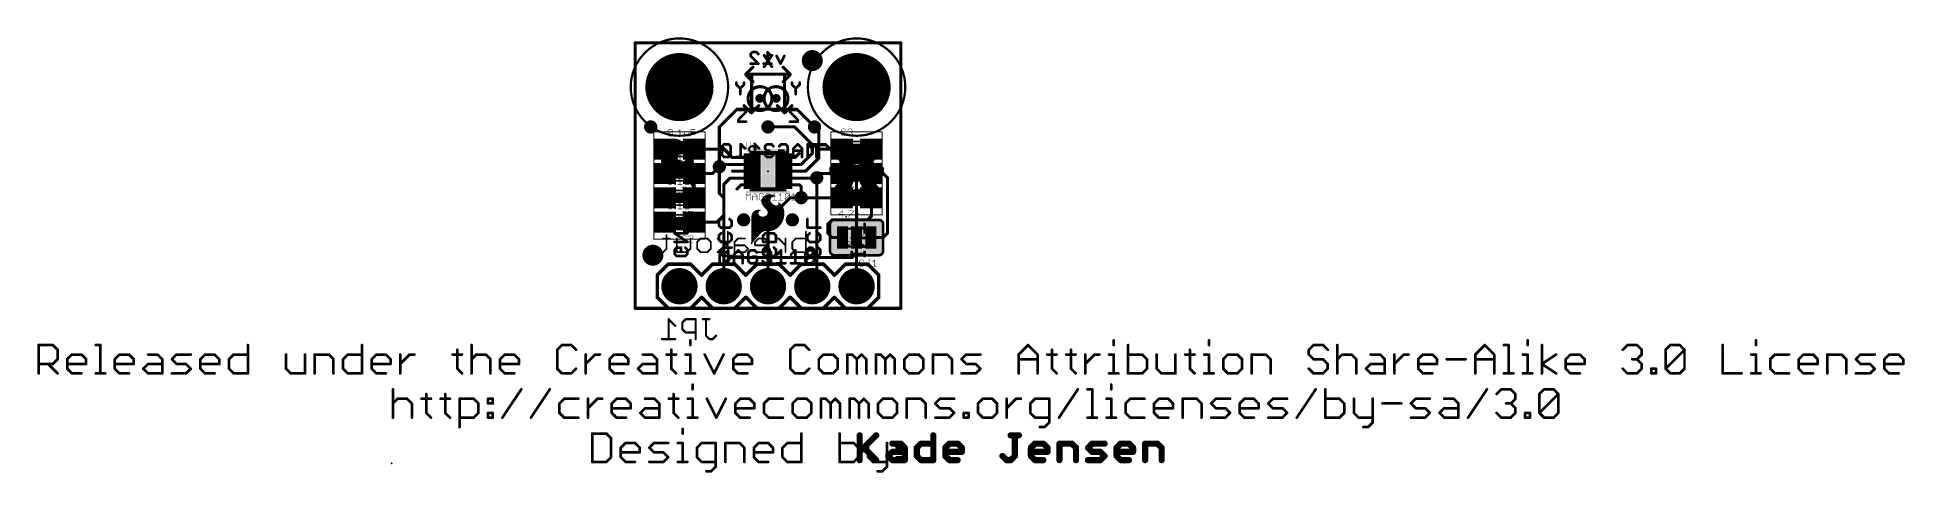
# Model space of a CAD drawing. Extents: x -34 to 73, y -9 to 16.
import ezdxf

# ---------------------------------------------------------------- set-up
doc = ezdxf.new("R2010")
doc.units = 0
for name, color, linetype in [('1', 12, 'CONTINUOUS'), ('16', 132, 'CONTINUOUS'), ('17', 110, 'CONTINUOUS'), ('18', 110, 'CONTINUOUS'), ('20', 53, 'CONTINUOUS'), ('200', 132, 'CONTINUOUS'), ('21', 53, 'CONTINUOUS'), ('22', 53, 'CONTINUOUS'), ('23', 53, 'CONTINUOUS'), ('24', 53, 'CONTINUOUS'), ('25', 253, 'CONTINUOUS'), ('26', 253, 'CONTINUOUS'), ('27', 253, 'CONTINUOUS'), ('28', 253, 'CONTINUOUS'), ('29', 253, 'CONTINUOUS'), ('30', 253, 'CONTINUOUS'), ('31', 253, 'CONTINUOUS'), ('35', 253, 'CONTINUOUS'), ('39', 12, 'CONTINUOUS'), ('41', 12, 'CONTINUOUS'), ('42', 132, 'CONTINUOUS'), ('44', 253, 'CONTINUOUS'), ('51', 53, 'CONTINUOUS'), ('52', 253, 'CONTINUOUS')]:
    doc.layers.add(name, color=color, linetype=linetype)

# ---------------------------------------------------------------- blocks, each defined once
blk = doc.blocks.new('RECT')
blk.add_solid([(-0.5, -0.5), (0.5, -0.5), (-0.5, 0.5), (0.5, 0.5)])
blk = doc.blocks.new('PIE')
at = {"const_width": 0.5}
blk.add_lwpolyline([(0, -0.25, 1), (0, 0.25, 1), (0, -0.25)], format="xyb", dxfattribs=at)
blk = doc.blocks.new('ROUNDP')
at = {"const_width": 0.5}
blk.add_lwpolyline([(0, -0.25, 1), (0, 0.25, 1), (0, -0.25)], format="xyb", dxfattribs=at)
blk = doc.blocks.new('ROUNDV')
at = {"const_width": 0.5}
blk.add_lwpolyline([(0, -0.25, 1), (0, 0.25, 1), (0, -0.25)], format="xyb", dxfattribs=at)

msp = doc.modelspace()

# ---------------------------------------------------------------- linework, layer by layer
at = {"layer": '1', "const_width": 0.0889}
for points in [[(0.0445, 15.24, 1), (-0.0445, 15.24)], [(0, 15.2844, 1), (0, 15.1956)], [(15.2844, 15.24, 1), (15.1956, 15.24)], [(15.24, 15.1956, 1), (15.24, 15.2844)], [(7.62, 10.4584, 1), (7.62, 10.3696)], [(9.1754, 10.4454, 1), (9.1126, 10.3826)], [(9.144, 10.3696, 1), (9.144, 10.4584)], [(10.3184, 10.4454, 1), (10.2556, 10.3826)], [(10.5854, 10.16, 1), (10.4966, 10.16)], [(10.5096, 10.1286, 1), (10.5724, 10.1914)], [(3.39, 9.1884, 1), (3.39, 9.0996)], [(5.1114, 9.1754, 1), (5.0486, 9.1126)], [(5.08, 9.0996, 1), (5.08, 9.1884)], [(5.5627, 8.7058, 1), (5.5627, 8.6169)], [(5.5313, 8.6299, 1), (5.5941, 8.6927)], [(6.71, 8.6169, 1), (6.71, 8.7058)], [(8.53, 8.7058, 1), (8.53, 8.6169)], [(9.1379, 8.6927, 1), (9.2007, 8.6299)], [(9.1693, 8.6169, 1), (9.1693, 8.7058)], [(9.4294, 8.8586, 1), (9.3666, 8.9214)], [(10.2044, 9.398, 1), (10.1156, 9.398)], [(10.1156, 8.89, 1), (10.2044, 8.89)], [(10.1286, 9.3666, 1), (10.1914, 9.4294)], [(10.1914, 8.8586, 1), (10.1286, 8.9214)], [(10.5854, 9.144, 1), (10.4966, 9.144)], [(10.541, 9.1884, 1), (10.541, 9.0996)], [(10.4966, 9.144, 1), (10.5854, 9.144)], [(10.4966, 8.636, 1), (10.5854, 8.636)], [(10.5724, 8.6046, 1), (10.5096, 8.6674)], [(11.85, 9.0996, 1), (11.85, 9.1884)], [(3.39, 7.7915, 1), (3.39, 7.7026)], [(3.4345, 7.747, 1), (3.3456, 7.747)], [(4.4136, 7.7784, 1), (4.4764, 7.7156)], [(4.445, 7.7026, 1), (4.445, 7.7915)], [(4.7946, 8.1594, 1), (4.8574, 8.0966)], [(4.8574, 8.0966, 1), (4.7946, 8.1594)], [(4.953, 8.2994, 1), (4.953, 8.2105)], [(4.9844, 8.2235, 1), (4.9215, 8.2864)], [(5.4356, 7.5121, 1), (5.4356, 7.4232)], [(5.4671, 7.4362, 1), (5.4042, 7.4991)], [(5.588, 7.9185, 1), (5.588, 7.8296)], [(6.71, 8.2105, 1), (6.71, 8.2994)], [(6.71, 7.4232, 1), (6.71, 7.5121)], [(6.731, 7.8296, 1), (6.731, 7.9185)], [(8.53, 8.2994, 1), (8.53, 8.2105)], [(8.53, 7.9185, 1), (8.53, 7.8296)], [(8.53, 7.5121, 1), (8.53, 7.4232)], [(9.4935, 8.2864, 1), (9.5564, 8.2235)], [(9.525, 8.2105, 1), (9.525, 8.2994)], [(9.7476, 7.9054, 1), (9.8104, 7.8426)], [(9.779, 7.8296, 1), (9.779, 7.9185)], [(10.3572, 7.4991, 1), (10.4201, 7.4362)], [(10.3826, 7.5244, 1), (10.4454, 7.4616)], [(10.4454, 7.4616, 1), (10.3826, 7.5244)], [(10.3887, 7.4232, 1), (10.3887, 7.5121)], [(10.668, 7.7915, 1), (10.668, 7.7026)], [(10.6994, 7.7156, 1), (10.6366, 7.7784)], [(11.85, 7.7026, 1), (11.85, 7.7915)], [(13.55, 7.7915, 1), (13.55, 7.7026)], [(14.2554, 7.7784, 1), (14.1926, 7.7156)], [(14.224, 7.7026, 1), (14.224, 7.7915)], [(14.5225, 7.493, 1), (14.4336, 7.493)], [(14.4466, 7.4616, 1), (14.5094, 7.5244)], [(5.1245, 7.112, 1), (5.0355, 7.112)], [(5.0486, 7.1434, 1), (5.1114, 7.0806)], [(5.8106, 6.8894, 1), (5.8734, 6.8266)], [(6.0707, 7.1312, 1), (6.0707, 7.0423)], [(6.1021, 7.0553, 1), (6.0393, 7.1181)], [(6.71, 7.0423, 1), (6.71, 7.1312)], [(8.53, 7.1312, 1), (8.53, 7.0423)], [(9.4547, 7.1181, 1), (9.3919, 7.0553)], [(9.4233, 7.0423, 1), (9.4233, 7.1312)], [(9.525, 6.3945, 1), (9.525, 6.3056)], [(9.5694, 6.985, 1), (9.4806, 6.985)], [(9.4936, 6.9536, 1), (9.5564, 7.0164)], [(11.85, 6.3056, 1), (11.85, 6.3945)], [(13.5945, 6.35, 1), (13.5056, 6.35)], [(3.3456, 6.35, 1), (3.4345, 6.35)], [(5.0355, 5.334, 1), (5.1245, 5.334)], [(5.1114, 5.3026, 1), (5.0486, 5.3654)], [(9.4806, 6.35, 1), (9.5694, 6.35)], [(13.5814, 5.2636, 1), (13.5186, 5.3264)], [(3.39, 4.9975, 1), (3.39, 4.9085)], [(4.6676, 4.9844, 1), (4.7304, 4.9216)], [(4.699, 4.9085, 1), (4.699, 4.9975)], [(11.0176, 4.8574, 1), (11.0804, 4.7946)], [(11.0804, 4.3494, 1), (11.0176, 4.2866)], [(11.0935, 4.826, 1), (11.0046, 4.826)], [(11.0046, 4.318, 1), (11.0935, 4.318)], [(11.303, 5.1245, 1), (11.303, 5.0355)], [(11.3344, 5.0486, 1), (11.2716, 5.1114)], [(13.3036, 5.1114, 1), (13.3664, 5.0486)], [(13.335, 5.0355, 1), (13.335, 5.1245)], [(13.5056, 5.295, 1), (13.5945, 5.295)], [(14.4336, 4.318, 1), (14.5225, 4.318)], [(14.5094, 4.2866, 1), (14.4466, 4.3494)], [(11.303, 4.1085, 1), (11.303, 4.0195)], [(11.2716, 4.0326, 1), (11.3344, 4.0954)], [(11.8872, 4.0195, 1), (11.8872, 4.1085)], [(12.7445, 4.064, 1), (12.6556, 4.064)], [(12.6556, 3.175, 1), (12.7445, 3.175)], [(12.7314, 3.1436, 1), (12.6686, 3.2064)], [(13.5128, 4.1085, 1), (13.5128, 4.0195)], [(14.1926, 4.0954, 1), (14.2554, 4.0326)], [(14.224, 4.0195, 1), (14.224, 4.1085)], [(5.1245, 2.54, 1), (5.0355, 2.54)], [(5.0486, 2.5714, 1), (5.1114, 2.5086)], [(5.461, 2.9655, 1), (5.461, 2.8766)], [(5.4924, 2.8896, 1), (5.4296, 2.9524)], [(12.4146, 2.9524, 1), (12.4774, 2.8896)], [(12.446, 2.8766, 1), (12.446, 2.9655)], [(5.0355, 1.27, 1), (5.1245, 1.27)], [(0, 0.0445, 1), (0, -0.0445)], [(-0.0445, 0, 1), (0.0445, 0)], [(15.1956, 0, 1), (15.2844, 0)], [(15.24, -0.0445, 1), (15.24, 0.0445)]]:
    msp.add_lwpolyline(points, format="xyb", dxfattribs=at)
at = {"layer": '1', "const_width": 0.1778}
for points in [[(0, 15.24), (0, 0)], [(15.24, 15.24), (0, 15.24)], [(15.24, 0), (15.24, 15.24)], [(7.62, 10.414), (9.144, 10.414)], [(9.144, 10.414), (10.16, 9.398)], [(10.541, 10.16), (10.287, 10.414)], [(10.541, 9.144), (10.541, 10.16)], [(3.39, 9.144), (5.08, 9.144)], [(5.5627, 8.6613), (5.08, 9.144)], [(6.71, 8.6613), (5.5627, 8.6613)], [(8.53, 8.6613), (9.1693, 8.6613)], [(9.1693, 8.6613), (9.398, 8.89)], [(9.525, 8.255), (10.16, 8.89)], [(9.779, 7.874), (10.541, 8.636)], [(10.16, 8.89), (10.16, 9.398)], [(10.541, 9.144), (10.541, 8.636)], [(11.85, 9.144), (10.541, 9.144)], [(3.39, 6.35), (3.39, 7.747)], [(3.39, 7.747), (4.445, 7.747)], [(4.445, 7.747), (4.826, 8.128)], [(4.953, 8.255), (4.826, 8.128)], [(6.71, 8.255), (4.953, 8.255)], [(5.4356, 7.4677), (5.08, 7.112)], [(6.71, 7.4677), (5.4356, 7.4677)], [(5.588, 7.874), (6.731, 7.874)], [(8.53, 8.255), (9.525, 8.255)], [(8.53, 7.874), (9.779, 7.874)], [(8.53, 7.4677), (10.3887, 7.4677)], [(10.3887, 7.4677), (10.414, 7.493)], [(10.668, 7.747), (10.414, 7.493)], [(11.85, 7.747), (10.668, 7.747)], [(13.55, 7.747), (14.224, 7.747)], [(14.224, 7.747), (14.478, 7.493)], [(14.478, 7.493), (14.478, 4.318)], [(5.08, 5.334), (5.08, 7.112)], [(6.0707, 7.0867), (5.842, 6.858)], [(6.71, 7.0867), (6.0707, 7.0867)], [(8.53, 7.0867), (9.4233, 7.0867)], [(9.4233, 7.0867), (9.525, 6.985)], [(9.525, 6.985), (9.525, 6.35)], [(11.85, 6.35), (9.525, 6.35)], [(13.55, 6.35), (13.55, 5.295)], [(5.08, 5.334), (4.699, 4.953)], [(13.55, 5.295), (13.335, 5.08)], [(3.39, 4.953), (4.699, 4.953)], [(11.049, 4.826), (11.303, 5.08)], [(11.049, 4.318), (11.049, 4.826)], [(11.303, 4.064), (11.049, 4.318)], [(13.335, 5.08), (11.303, 5.08)], [(14.478, 4.318), (14.224, 4.064)], [(11.8872, 4.064), (11.303, 4.064)], [(12.7, 3.175), (12.446, 2.921)], [(12.7, 4.064), (12.7, 3.175)], [(14.224, 4.064), (13.5128, 4.064)], [(5.461, 2.921), (5.08, 2.54)], [(5.08, 2.54), (5.08, 1.27)], [(12.446, 2.921), (5.461, 2.921)], [(0, 0), (15.24, 0)]]:
    msp.add_lwpolyline(points, dxfattribs=at)
at = {"layer": '16'}
for points, const_width in [([(0.0445, 15.24, 1), (-0.0445, 15.24)], 0.0889), ([(0, 15.2844, 1), (0, 15.1956)], 0.0889), ([(15.2844, 15.24, 1), (15.1956, 15.24)], 0.0889), ([(15.24, 15.1956, 1), (15.24, 15.2844)], 0.0889), ([(6.6604, 14.597, 1), (6.5842, 14.597)], 0.0762), ([(6.6493, 14.5138, 1), (6.5954, 14.4599)], 0.0762), ([(6.5842, 14.4868, 1), (6.6604, 14.4868)], 0.0762), ([(6.6223, 14.0843, 1), (6.6223, 14.0081)], 0.0762), ([(6.5954, 14.6239, 1), (6.6493, 14.5701)], 0.0762), ([(6.7325, 14.7453, 1), (6.7325, 14.6691)], 0.0762), ([(6.7594, 14.6802, 1), (6.7055, 14.7341)], 0.0762), ([(6.9798, 14.7341, 1), (6.9259, 14.6802)], 0.0762), ([(6.9528, 14.6691, 1), (6.9528, 14.7453)], 0.0762), ([(7.036, 14.5701, 1), (7.0899, 14.6239)], 0.0762), ([(7.036, 14.0193, 1), (7.0899, 14.0731)], 0.0762), ([(7.063, 14.0081, 1), (7.063, 14.0843)], 0.0762), ([(7.3707, 14.0843, 1), (7.3707, 14.0081)], 0.0762), ([(7.618, 14.7341, 1), (7.5641, 14.6802)], 0.0762), ([(7.6292, 14.7072, 1), (7.553, 14.7072)], 0.0762), ([(7.553, 14.0462, 1), (7.6292, 14.0462)], 0.0762), ([(7.7844, 14.4599, 1), (7.8383, 14.5138)], 0.0762), ([(7.8114, 14.0081, 1), (7.8114, 14.0843)], 0.0762), ([(8.1532, 14.5039, 1), (8.0851, 14.4698)], 0.0762), ([(8.3054, 14.0632, 1), (8.3736, 14.0292)], 0.0762), ([(8.3054, 14.0292, 1), (8.3736, 14.0632)], 0.0762), ([(8.5939, 14.4698, 1), (8.5257, 14.5039)], 0.0762), ([(5.842, 11.4744, 1), (5.842, 11.3856)], 0.0889), ([(5.8734, 11.3986, 1), (5.8106, 11.4614)], 0.0889), ([(9.3024, 11.4614, 1), (9.2396, 11.3986)], 0.0889), ([(9.271, 11.3856, 1), (9.271, 11.4744)], 0.0889), ([(4.7946, 10.4454, 1), (4.8574, 10.3826)], 0.0889), ([(4.8705, 10.414, 1), (4.7816, 10.414)], 0.0889), ([(7.62, 10.4584, 1), (7.62, 10.3696)], 0.0889), ([(9.1754, 10.4454, 1), (9.1126, 10.3826)], 0.0889), ([(9.144, 10.3696, 1), (9.144, 10.4584)], 0.0889), ([(10.2556, 10.3826, 1), (10.3184, 10.4454)], 0.0889), ([(10.16, 9.4424, 1), (10.16, 9.3536)], 0.0889), ([(10.1286, 9.3666, 1), (10.1914, 9.4294)], 0.0889), ([(10.9534, 9.4294, 1), (10.8906, 9.3666)], 0.0889), ([(10.922, 9.3536, 1), (10.922, 9.4424)], 0.0889), ([(4.8705, 8.128, 1), (4.7816, 8.128)], 0.0889), ([(4.7816, 8.128, 1), (4.8705, 8.128)], 0.0889), ([(10.4584, 7.493, 1), (10.3696, 7.493)], 0.0889), ([(12.7445, 7.62, 1), (12.6556, 7.62)], 0.0889), ([(12.6686, 7.5886, 1), (12.7314, 7.6514)], 0.0889), ([(4.8574, 6.6354, 1), (4.7946, 6.5726)], 0.0889), ([(4.7816, 6.604, 1), (4.8705, 6.604)], 0.0889), ([(5.1245, 6.35, 1), (5.0355, 6.35)], 0.0889), ([(8.89, 6.3945, 1), (8.89, 6.3056)], 0.0889), ([(8.9214, 6.3186, 1), (8.8586, 6.3814)], 0.0889), ([(9.525, 6.3056, 1), (9.525, 6.3945)], 0.0889), ([(5.0486, 6.3186, 1), (5.1114, 6.3814)], 0.0889), ([(7.6645, 5.08, 1), (7.5755, 5.08)], 0.0889), ([(7.5886, 5.1114, 1), (7.6514, 5.0486)], 0.0889), ([(5.0355, 1.27, 1), (5.1245, 1.27)], 0.0889), ([(7.5755, 1.27, 1), (7.6645, 1.27)], 0.0889), ([(10.1286, 1.3014, 1), (10.1914, 1.2386)], 0.0889), ([(10.3696, 1.524, 1), (10.4584, 1.524)], 0.0889), ([(10.4454, 1.4926, 1), (10.3826, 1.5554)], 0.0889), ([(12.6556, 1.27, 1), (12.7445, 1.27)], 0.0889), ([(0, 0.0445, 1), (0, -0.0445)], 0.0889), ([(-0.0445, 0, 1), (0.0445, 0)], 0.0889), ([(15.1956, 0, 1), (15.2844, 0)], 0.0889), ([(15.24, -0.0445, 1), (15.24, 0.0445)], 0.0889)]:
    msp.add_lwpolyline(points, format="xyb", dxfattribs=dict(at, const_width=const_width))
for points, const_width in [([(0, 15.24), (0, 0)], 0.1778), ([(15.24, 15.24), (0, 15.24)], 0.1778), ([(15.24, 0), (15.24, 15.24)], 0.1778), ([(6.6223, 14.597), (6.7325, 14.7072)], 0.1524), ([(6.6223, 14.4868), (6.6223, 14.597)], 0.1524), ([(7.063, 14.0462), (6.6223, 14.4868)], 0.1524), ([(6.6223, 14.0462), (7.063, 14.0462)], 0.1524), ([(6.7325, 14.7072), (6.9528, 14.7072)], 0.1524), ([(6.9528, 14.7072), (7.063, 14.597)], 0.1524), ([(7.8114, 14.0462), (7.3707, 14.0462)], 0.1524), ([(7.8114, 14.4868), (7.5911, 14.7072)], 0.1524), ([(7.5911, 14.7072), (7.5911, 14.0462)], 0.1524), ([(8.3395, 14.0462), (8.1192, 14.4868)], 0.1524), ([(8.5598, 14.4868), (8.3395, 14.0462)], 0.1524), ([(4.826, 10.414), (5.842, 11.43)], 0.1778), ([(5.842, 11.43), (9.271, 11.43)], 0.1778), ([(10.287, 10.414), (9.271, 11.43)], 0.1778), ([(4.826, 8.128), (4.826, 10.414)], 0.1778), ([(7.62, 10.414), (9.144, 10.414)], 0.1778), ([(9.144, 10.414), (10.16, 9.398)], 0.1778), ([(10.16, 9.398), (10.922, 9.398)], 0.1778), ([(12.7, 7.62), (10.922, 9.398)], 0.1778), ([(4.826, 8.128), (4.826, 6.604)], 0.1778), ([(10.414, 7.493), (10.414, 1.524)], 0.1778), ([(12.7, 1.27), (12.7, 7.62)], 0.1778), ([(4.826, 6.604), (5.08, 6.35)], 0.1778), ([(5.08, 6.35), (5.08, 1.27)], 0.1778), ([(8.89, 6.35), (7.62, 5.08)], 0.1778), ([(9.525, 6.35), (8.89, 6.35)], 0.1778), ([(7.62, 5.08), (7.62, 1.27)], 0.1778), ([(10.414, 1.524), (10.16, 1.27)], 0.1778), ([(0, 0), (15.24, 0)], 0.1778)]:
    msp.add_lwpolyline(points, dxfattribs=dict(at, const_width=const_width))
at = {"layer": '20', "const_width": 0.0889}
for points in [[(0.0445, 15.24, 1), (-0.0445, 15.24)], [(0, 15.2844, 1), (0, 15.1956)], [(15.2844, 15.24, 1), (15.1956, 15.24)], [(15.24, 15.1956, 1), (15.24, 15.2844)], [(0, 0.0445, 1), (0, -0.0445)], [(-0.0445, 0, 1), (0.0445, 0)], [(15.1956, 0, 1), (15.2844, 0)], [(15.24, -0.0445, 1), (15.24, 0.0445)]]:
    msp.add_lwpolyline(points, format="xyb", dxfattribs=at)
at = {"layer": '20', "const_width": 0.1778}
for points in [[(15.24, 15.24), (0, 15.24)], [(0, 15.24), (0, 0)], [(15.24, 0), (15.24, 15.24)], [(0, 0), (15.24, 0)]]:
    msp.add_lwpolyline(points, dxfattribs=at)
at = {"layer": '20'}
for centre in [(2.54, 12.7), (12.7, 12.7)]:
    msp.add_circle(centre, 1.651, dxfattribs=at)
at = {"layer": '21'}
for points, const_width in [([(6.35, 13.4366), (6.7564, 13.843)], 0.1778), ([(7.3914, 14.5294), (7.832, 13.8684)], 0.1524), ([(7.832, 14.5294), (7.3914, 13.8684)], 0.1524), ([(6.7564, 13.0048), (6.35, 13.4112)], 0.1778), ([(8.5598, 13.4366), (6.3754, 13.4366)], 0.1778), ([(8.5598, 13.4366), (8.5598, 11.2522)], 0.1778), ([(8.9916, 12.9546), (8.9916, 12.8444)], 0.1524), ([(8.9916, 12.8444), (9.2119, 12.6241)], 0.1524), ([(9.2119, 12.6241), (9.4322, 12.8444)], 0.1524), ([(9.4322, 12.8444), (9.4322, 12.9546)], 0.1524), ([(9.2119, 12.6241), (9.2119, 12.2936)], 0.1524), ([(5.9182, 11.3798), (6.3588, 11.3798)], 0.1524), ([(6.3588, 11.2696), (5.9182, 10.829)], 0.1524), ([(5.9182, 10.829), (5.9182, 10.7188)], 0.1524), ([(5.9182, 10.7188), (6.3588, 10.7188)], 0.1524), ([(6.3588, 11.3798), (6.3588, 11.2696)], 0.1524), ([(8.5598, 11.2268), (8.1534, 11.6332)], 0.1778), ([(8.9916, 11.6332), (8.5852, 11.2268)], 0.1778), ([(2.54, 9.1135), (2.54, 9.1745)], 0.5588), ([(6.62, 8.974), (8.62, 8.974)], 0.127), ([(12.7, 9.1745), (12.7, 9.1135)], 0.5588), ([(2.54, 7.7165), (2.54, 7.7775)], 0.5588), ([(2.54, 6.3195), (2.54, 6.3805)], 0.5588), ([(6.62, 6.774), (8.62, 6.774)], 0.127), ([(7.4651, 6.4694), (7.3874, 6.4134)], 0.0254), ([(7.4052, 6.4262), (8.0442, 6.4262)], 0.0254), ([(7.4404, 6.4516), (8.0115, 6.4516)], 0.0254), ([(7.5431, 6.5082), (7.4651, 6.4694)], 0.0254), ([(7.4804, 6.477), (7.9619, 6.477)], 0.0254), ([(7.5314, 6.5024), (7.9033, 6.5024)], 0.0254), ([(7.6271, 6.5314), (7.5431, 6.5082)], 0.0254), ([(7.6142, 6.5278), (7.8106, 6.5278)], 0.0254), ([(7.714, 6.538), (7.6271, 6.5314)], 0.0254), ([(7.8041, 6.5295), (7.714, 6.538)], 0.0254), ([(7.8918, 6.5075), (7.8041, 6.5295)], 0.0254), ([(7.8817, 6.4033), (7.9329, 6.4178)], 0.0254), ([(7.9147, 6.4973), (7.8918, 6.5075)], 0.0254), ([(7.9503, 6.4821), (7.9147, 6.4973)], 0.0254), ([(7.9329, 6.4178), (7.9858, 6.4237)], 0.0254), ([(8.0007, 6.46), (7.9503, 6.4821)], 0.0254), ([(7.9858, 6.4237), (8.0468, 6.4237)], 0.0254), ([(8.0442, 6.4262), (8.0007, 6.46)], 0.0254), ([(8.0467, 6.4237), (8.0442, 6.4262)], 0.0254), ([(8.0468, 6.4237), (8.0467, 6.4237)], 0.0254), ([(6.7113, 5.4157), (6.6873, 5.3358)], 0.0254), ([(6.6943, 5.3594), (7.0871, 5.3594)], 0.0254), ([(6.702, 5.3848), (7.0741, 5.3848)], 0.0254), ([(6.7096, 5.4102), (7.0655, 5.4102)], 0.0254), ([(6.7514, 5.4889), (6.7113, 5.4157)], 0.0254), ([(6.7222, 5.4356), (7.0598, 5.4356)], 0.0254), ([(6.7361, 5.461), (7.059, 5.461)], 0.0254), ([(6.75, 5.4864), (7.0593, 5.4864)], 0.0254), ([(6.7984, 5.5439), (6.7514, 5.4889)], 0.0254), ([(6.771, 5.5118), (7.0649, 5.5118)], 0.0254), ([(6.7927, 5.5372), (7.0729, 5.5372)], 0.0254), ([(6.8554, 5.5883), (6.7984, 5.5439)], 0.0254), ([(6.8224, 5.5626), (7.0951, 5.5626)], 0.0254), ([(6.855, 5.588), (7.1301, 5.588)], 0.0254), ([(6.9202, 5.6204), (6.8554, 5.5883)], 0.0254), ([(6.9061, 5.6134), (7.1651, 5.6134)], 0.0254), ([(6.9901, 5.6388), (6.9202, 5.6204)], 0.0254), ([(7.0841, 5.6462), (6.9901, 5.6388)], 0.0254), ([(6.9901, 5.6388), (7.1781, 5.6388)], 0.0254), ([(7.059, 5.4851), (7.0689, 5.5296)], 0.0254), ([(7.059, 5.4395), (7.059, 5.4851)], 0.0254), ([(7.0689, 5.395), (7.059, 5.4395)], 0.0254), ([(7.0689, 5.5296), (7.0779, 5.5467)], 0.0254), ([(7.0911, 5.3516), (7.0689, 5.395)], 0.0254), ([(7.0779, 5.5467), (7.0917, 5.5601)], 0.0254), ([(7.1781, 5.6388), (7.0841, 5.6462)], 0.0254), ([(7.1248, 5.3162), (7.0911, 5.3516)], 0.0254), ([(7.0917, 5.5601), (7.1756, 5.621)], 0.0254), ([(7.1756, 5.621), (7.1913, 5.6294)], 0.0254), ([(7.2264, 5.6312), (7.1781, 5.6388)], 0.0254), ([(7.1913, 5.6294), (7.2087, 5.6329)], 0.0254), ([(7.2087, 5.6329), (7.2264, 5.6312)], 0.0254), ([(7.2479, 6.2179), (7.2393, 6.1442)], 0.0254), ([(7.2393, 6.1442), (7.2492, 6.0707)], 0.0254), ([(7.2396, 6.1468), (7.7556, 6.1468)], 0.0254), ([(7.2424, 6.1214), (7.7662, 6.1214)], 0.0254), ([(7.2426, 6.1722), (7.7461, 6.1722)], 0.0254), ([(7.2455, 6.1976), (7.741, 6.1976)], 0.0254), ([(7.2458, 6.096), (7.7807, 6.096)], 0.0254), ([(7.2747, 6.2871), (7.2479, 6.2179)], 0.0254), ([(7.2492, 6.0707), (7.2772, 6.002)], 0.0254), ([(7.2493, 6.0706), (7.7964, 6.0706)], 0.0254), ([(7.2499, 6.223), (7.7416, 6.223)], 0.0254), ([(7.2596, 6.0452), (7.8175, 6.0452)], 0.0254), ([(7.2597, 6.2484), (7.7466, 6.2484)], 0.0254), ([(7.2695, 6.2738), (7.7542, 6.2738)], 0.0254), ([(7.27, 6.0198), (7.8411, 6.0198)], 0.0254), ([(7.3178, 6.3475), (7.2747, 6.2871)], 0.0254), ([(7.2772, 6.002), (7.3958, 5.8262)], 0.0254), ([(7.2823, 5.9944), (7.8707, 5.9944)], 0.0254), ([(7.2833, 6.2992), (7.7654, 6.2992)], 0.0254), ([(7.2995, 5.969), (7.9047, 5.969)], 0.0254), ([(7.3014, 6.3246), (7.7812, 6.3246)], 0.0254), ([(7.3166, 5.9436), (7.9399, 5.9436)], 0.0254), ([(7.3874, 6.4134), (7.3178, 6.3475)], 0.0254), ([(7.3204, 6.35), (7.8028, 6.35)], 0.0254), ([(7.3337, 5.9182), (7.978, 5.9182)], 0.0254), ([(7.3473, 6.3754), (7.8299, 6.3754)], 0.0254), ([(7.3509, 5.8928), (8.0426, 5.8928)], 0.0254), ([(7.368, 5.8674), (8.437, 5.8674)], 0.0254), ([(7.3741, 6.4008), (7.877, 6.4008)], 0.0254), ([(7.3851, 5.842), (8.4506, 5.842)], 0.0254), ([(7.3958, 5.8262), (7.5413, 5.6718)], 0.0254), ([(7.4048, 5.8166), (8.4642, 5.8166)], 0.0254), ([(7.4288, 5.7912), (8.4779, 5.7912)], 0.0254), ([(7.4527, 5.7658), (8.4887, 5.7658)], 0.0254), ([(7.4766, 5.7404), (8.4978, 5.7404)], 0.0254), ([(7.5006, 5.715), (8.5069, 5.715)], 0.0254), ([(7.5582, 5.3522), (7.5134, 5.3137)], 0.0254), ([(7.5245, 5.6896), (8.516, 5.6896)], 0.0254), ([(7.5413, 5.6718), (7.5796, 5.6269)], 0.0254), ([(7.5478, 5.6642), (8.5223, 5.6642)], 0.0254), ([(7.5916, 5.4009), (7.5582, 5.3522)], 0.0254), ([(7.5632, 5.3594), (8.5417, 5.3594)], 0.0254), ([(7.5694, 5.6388), (8.5274, 5.6388)], 0.0254), ([(7.5796, 5.6269), (7.6051, 5.5736)], 0.0254), ([(7.5806, 5.3848), (8.5455, 5.3848)], 0.0254), ([(7.5861, 5.6134), (8.5324, 5.6134)], 0.0254), ([(7.6112, 5.4566), (7.5916, 5.4009)], 0.0254), ([(7.5949, 5.4102), (8.5447, 5.4102)], 0.0254), ([(7.5982, 5.588), (8.5375, 5.588)], 0.0254), ([(7.6038, 5.4356), (8.544, 5.4356)], 0.0254), ([(7.6051, 5.5736), (7.6158, 5.5155)], 0.0254), ([(7.6071, 5.5626), (8.54, 5.5626)], 0.0254), ([(7.6158, 5.5155), (7.6112, 5.4566)], 0.0254), ([(7.6116, 5.461), (8.5432, 5.461)], 0.0254), ([(7.6118, 5.5372), (8.5408, 5.5372)], 0.0254), ([(7.6136, 5.4864), (8.5424, 5.4864)], 0.0254), ([(7.6156, 5.5118), (8.5416, 5.5118)], 0.0254), ([(7.7406, 6.1998), (7.742, 6.2332)], 0.0254), ([(7.7471, 6.1671), (7.7406, 6.1998)], 0.0254), ([(7.742, 6.2332), (7.7586, 6.2882)], 0.0254), ([(7.7686, 6.1156), (7.7471, 6.1671)], 0.0254), ([(7.7586, 6.2882), (7.7889, 6.3371)], 0.0254), ([(7.7979, 6.0681), (7.7686, 6.1156)], 0.0254), ([(7.7889, 6.3371), (7.8309, 6.3763)], 0.0254), ([(7.8342, 6.0257), (7.7979, 6.0681)], 0.0254), ([(7.8309, 6.3763), (7.8817, 6.4033)], 0.0254), ([(7.8766, 5.9893), (7.8342, 6.0257)], 0.0254), ([(7.968, 5.9233), (7.8766, 5.9893)], 0.0254), ([(8.0193, 5.8971), (7.968, 5.9233)], 0.0254), ([(8.0759, 5.8867), (8.0193, 5.8971)], 0.0254), ([(8.1331, 5.8928), (8.0759, 5.8867)], 0.0254), ([(8.1535, 5.9004), (8.1331, 5.8928)], 0.0254), ([(8.1331, 5.8928), (8.4187, 5.8928)], 0.0254), ([(8.1924, 5.9272), (8.1535, 5.9004)], 0.0254), ([(8.1793, 5.9182), (8.3985, 5.9182)], 0.0254), ([(8.222, 5.9639), (8.1924, 5.9272)], 0.0254), ([(8.2056, 5.9436), (8.3782, 5.9436)], 0.0254), ([(8.2277, 5.9774), (8.222, 5.9639)], 0.0254), ([(8.2242, 5.969), (8.358, 5.969)], 0.0254), ([(8.2297, 5.9919), (8.2277, 5.9774)], 0.0254), ([(8.3423, 5.9887), (8.2297, 6.0808)], 0.0254), ([(8.2297, 6.0808), (8.2297, 5.9919)], 0.0254), ([(8.2297, 6.0706), (8.2422, 6.0706)], 0.0254), ([(8.2297, 6.0452), (8.2732, 6.0452)], 0.0254), ([(8.2297, 6.0198), (8.3043, 6.0198)], 0.0254), ([(8.2297, 5.9944), (8.3353, 5.9944)], 0.0254), ([(8.4329, 5.875), (8.3423, 5.9887)], 0.0254), ([(8.483, 5.7816), (8.4329, 5.875)], 0.0254), ([(8.5188, 5.6818), (8.483, 5.7816)], 0.0254), ([(8.5167, 5.1943), (8.5455, 5.385)], 0.0254), ([(8.5395, 5.5778), (8.5188, 5.6818)], 0.0254), ([(8.5455, 5.385), (8.5395, 5.5778)], 0.0254), ([(2.54, 4.9225), (2.54, 4.9835)], 0.5588), ([(6.6873, 5.3358), (6.6803, 5.2527)], 0.0254), ([(6.6803, 5.2527), (6.6803, 3.7363)], 0.0254), ([(6.6803, 5.2324), (8.5224, 5.2324)], 0.0254), ([(6.6803, 5.207), (8.5186, 5.207)], 0.0254), ([(6.6803, 5.1816), (8.5123, 5.1816)], 0.0254), ([(6.6803, 5.1562), (8.5036, 5.1562)], 0.0254), ([(6.6803, 5.1308), (8.4948, 5.1308)], 0.0254), ([(6.6803, 5.1054), (8.4861, 5.1054)], 0.0254), ([(6.6803, 5.08), (8.4773, 5.08)], 0.0254), ([(6.6803, 5.0546), (8.4686, 5.0546)], 0.0254), ([(6.6803, 5.0292), (8.4598, 5.0292)], 0.0254), ([(6.6803, 5.0038), (8.4493, 5.0038)], 0.0254), ([(6.6803, 4.9784), (8.435, 4.9784)], 0.0254), ([(6.6803, 4.953), (8.4207, 4.953)], 0.0254), ([(6.6803, 4.9276), (8.4064, 4.9276)], 0.0254), ([(6.6803, 4.9022), (8.3921, 4.9022)], 0.0254), ([(6.6803, 4.8768), (8.3778, 4.8768)], 0.0254), ([(6.6803, 4.8514), (8.3635, 4.8514)], 0.0254), ([(6.6803, 4.826), (8.345, 4.826)], 0.0254), ([(6.6803, 4.8006), (8.3247, 4.8006)], 0.0254), ([(6.6803, 4.7752), (8.3044, 4.7752)], 0.0254), ([(6.6803, 4.7498), (8.2841, 4.7498)], 0.0254), ([(6.6803, 4.7244), (8.2615, 4.7244)], 0.0254), ([(6.6803, 4.699), (8.2346, 4.699)], 0.0254), ([(6.6803, 4.6736), (8.2076, 4.6736)], 0.0254), ([(6.6803, 4.6482), (8.1807, 4.6482)], 0.0254), ([(6.6803, 4.6228), (8.1491, 4.6228)], 0.0254), ([(6.6803, 4.5974), (8.1131, 4.5974)], 0.0254), ([(6.6803, 4.572), (8.0771, 4.572)], 0.0254), ([(6.6803, 4.5466), (8.0363, 4.5466)], 0.0254), ([(6.6803, 4.5212), (7.9842, 4.5212)], 0.0254), ([(6.6803, 4.4958), (7.9321, 4.4958)], 0.0254), ([(6.6803, 4.4704), (7.8436, 4.4704)], 0.0254), ([(6.6803, 4.445), (7.6607, 4.445)], 0.0254), ([(6.6803, 4.4196), (7.3473, 4.4196)], 0.0254), ([(6.6803, 4.3942), (7.3046, 4.3942)], 0.0254), ([(6.6803, 4.3688), (7.2619, 4.3688)], 0.0254), ([(6.6803, 4.3434), (7.2316, 4.3434)], 0.0254), ([(6.6803, 4.318), (7.2039, 4.318)], 0.0254), ([(6.6803, 4.2926), (7.1762, 4.2926)], 0.0254), ([(6.6803, 3.7363), (7.1679, 4.285)], 0.0254), ([(6.6807, 5.2578), (7.2544, 5.2578)], 0.0254), ([(6.6829, 5.2832), (7.1796, 5.2832)], 0.0254), ([(6.685, 5.3086), (7.1374, 5.3086)], 0.0254), ([(6.6871, 5.334), (7.1079, 5.334)], 0.0254), ([(7.1882, 5.278), (7.1248, 5.3162)], 0.0254), ([(7.1679, 4.285), (7.2547, 4.3645)], 0.0254), ([(7.259, 5.2564), (7.1882, 5.278)], 0.0254), ([(7.2547, 4.3645), (7.3559, 4.4247)], 0.0254), ([(7.333, 5.2527), (7.259, 5.2564)], 0.0254), ([(7.3963, 5.2628), (7.333, 5.2527)], 0.0254), ([(7.3559, 4.4247), (7.3931, 4.4382)], 0.0254), ([(7.365, 5.2578), (8.5263, 5.2578)], 0.0254), ([(7.3931, 4.4382), (7.4321, 4.445)], 0.0254), ([(7.457, 5.2833), (7.3963, 5.2628)], 0.0254), ([(7.4321, 4.445), (7.6607, 4.445)], 0.0254), ([(7.4567, 5.2832), (8.5301, 5.2832)], 0.0254), ([(7.5134, 5.3137), (7.457, 5.2833)], 0.0254), ([(7.5039, 5.3086), (8.534, 5.3086)], 0.0254), ([(7.5371, 5.334), (8.5378, 5.334)], 0.0254), ([(7.6607, 4.445), (7.797, 4.4574)], 0.0254), ([(7.797, 4.4574), (7.9289, 4.4942)], 0.0254), ([(7.9289, 4.4942), (8.0519, 4.5542)], 0.0254), ([(8.0519, 4.5542), (8.1676, 4.6359)], 0.0254), ([(8.1676, 4.6359), (8.2708, 4.7331)], 0.0254), ([(8.2708, 4.7331), (8.3592, 4.8438)], 0.0254), ([(8.3592, 4.8438), (8.4539, 5.0119)], 0.0254), ([(8.4539, 5.0119), (8.5167, 5.1943)], 0.0254), ([(11.176, 4.826), (11.176, 3.302)], 0.1524), ([(11.43, 5.08), (13.97, 5.08)], 0.1524), ([(14.224, 4.826), (14.224, 3.302)], 0.1524), ([(4.8514, 2.5908), (4.8514, 3.328)], 0.1524), ([(4.8514, 3.328), (5.0971, 3.0823)], 0.1524), ([(5.0971, 3.0823), (5.3429, 3.328)], 0.1524), ([(5.3429, 3.328), (5.3429, 2.5908)], 0.1524), ([(5.67, 3.0823), (5.9157, 3.328)], 0.1524), ([(5.9157, 3.328), (6.1615, 3.0823)], 0.1524), ([(6.6114, 3.328), (6.4886, 3.2052)], 0.1524), ([(6.4886, 3.2052), (6.4886, 2.7137)], 0.1524), ([(6.8572, 3.328), (6.6114, 3.328)], 0.1524), ([(6.6803, 4.2672), (7.1521, 4.2672)], 0.0254), ([(6.6803, 4.2418), (7.1295, 4.2418)], 0.0254), ([(6.6803, 4.2164), (7.1069, 4.2164)], 0.0254), ([(6.6803, 4.191), (7.0844, 4.191)], 0.0254), ([(6.6803, 4.1656), (7.0618, 4.1656)], 0.0254), ([(6.6803, 4.1402), (7.0392, 4.1402)], 0.0254), ([(6.6803, 4.1148), (7.0167, 4.1148)], 0.0254), ([(6.6803, 4.0894), (6.9941, 4.0894)], 0.0254), ([(6.6803, 4.064), (6.9715, 4.064)], 0.0254), ([(6.6803, 4.0386), (6.9489, 4.0386)], 0.0254), ([(6.6803, 4.0132), (6.9264, 4.0132)], 0.0254), ([(6.6803, 3.9878), (6.9038, 3.9878)], 0.0254), ([(6.6803, 3.9624), (6.8812, 3.9624)], 0.0254), ([(6.6803, 3.937), (6.8586, 3.937)], 0.0254), ([(6.6803, 3.9116), (6.8361, 3.9116)], 0.0254), ([(6.6803, 3.8862), (6.8135, 3.8862)], 0.0254), ([(6.6803, 3.8608), (6.7909, 3.8608)], 0.0254), ([(6.6803, 3.8354), (6.7684, 3.8354)], 0.0254), ([(6.6803, 3.81), (6.7458, 3.81)], 0.0254), ([(6.6803, 3.7846), (6.7232, 3.7846)], 0.0254), ([(6.6803, 3.7592), (6.7006, 3.7592)], 0.0254), ([(6.98, 3.2052), (6.8572, 3.328)], 0.1524), ([(7.3071, 3.2052), (7.43, 3.328)], 0.1524), ([(7.43, 3.328), (7.6757, 3.328)], 0.1524), ([(7.6757, 3.328), (7.7986, 3.2052)], 0.1524), ([(7.7986, 3.2052), (7.7986, 3.0823)], 0.1524), ([(8.1257, 3.0823), (8.3715, 3.328)], 0.1524), ([(8.3715, 3.328), (8.3715, 2.5908)], 0.1524), ([(8.9443, 3.0823), (9.19, 3.328)], 0.1524), ([(9.19, 3.328), (9.19, 2.5908)], 0.1524), ([(9.7629, 3.2052), (9.8857, 3.328)], 0.1524), ([(9.7629, 2.7137), (9.7629, 3.2052)], 0.1524), ([(9.7629, 2.7137), (10.2544, 3.2052)], 0.1524), ([(9.8857, 3.328), (10.1315, 3.328)], 0.1524), ([(10.1315, 3.328), (10.2544, 3.2052)], 0.1524), ([(10.2544, 3.2052), (10.2544, 2.7137)], 0.1524), ([(5.67, 2.5908), (5.67, 3.0823)], 0.1524), ([(5.67, 2.9594), (6.1615, 2.9594)], 0.1524), ([(6.1615, 3.0823), (6.1615, 2.5908)], 0.1524), ([(6.4886, 2.7137), (6.6114, 2.5908)], 0.1524), ([(6.6114, 2.5908), (6.8572, 2.5908)], 0.1524), ([(6.98, 2.9594), (6.7343, 2.9594)], 0.1524), ([(6.8572, 2.5908), (6.98, 2.7137)], 0.1524), ([(6.98, 2.7137), (6.98, 2.9594)], 0.1524), ([(7.43, 2.5908), (7.3071, 2.7137)], 0.1524), ([(7.6757, 2.5908), (7.43, 2.5908)], 0.1524), ([(7.6757, 2.9594), (7.5529, 2.9594)], 0.1524), ([(7.7986, 3.0823), (7.6757, 2.9594)], 0.1524), ([(7.6757, 2.9594), (7.7986, 2.8365)], 0.1524), ([(7.7986, 2.7137), (7.6757, 2.5908)], 0.1524), ([(7.7986, 2.8365), (7.7986, 2.7137)], 0.1524), ([(8.1257, 2.5908), (8.6172, 2.5908)], 0.1524), ([(8.9443, 2.5908), (9.4358, 2.5908)], 0.1524), ([(9.8857, 2.5908), (9.7629, 2.7137)], 0.1524), ([(10.1315, 2.5908), (9.8857, 2.5908)], 0.1524), ([(10.2544, 2.7137), (10.1315, 2.5908)], 0.1524), ([(13.97, 3.048), (11.43, 3.048)], 0.1524)]:
    msp.add_lwpolyline(points, dxfattribs=dict(at, const_width=const_width))
for points, const_width in [([(6.7878, 13.8116, 1), (6.725, 13.8744)], 0.0889), ([(7.4231, 14.5505, 1), (7.3597, 14.5082)], 0.0762), ([(7.3597, 13.8895, 1), (7.4231, 13.8473)], 0.0762), ([(7.8637, 14.5082, 1), (7.8003, 14.5505)], 0.0762), ([(7.8003, 13.8473, 1), (7.8637, 13.8895)], 0.0762), ([(6.3186, 13.468, 1), (6.3814, 13.4052)], 0.0889), ([(6.3814, 13.4426, 1), (6.3186, 13.3798)], 0.0889), ([(6.3754, 13.481, 1), (6.3754, 13.3922)], 0.0889), ([(6.725, 12.9734, 1), (6.7878, 13.0362)], 0.0889), ([(8.6043, 13.4366, 1), (8.5154, 13.4366)], 0.0889), ([(8.5598, 13.3922, 1), (8.5598, 13.481)], 0.0889), ([(9.0297, 12.9546, 1), (8.9535, 12.9546)], 0.0762), ([(8.9535, 12.8444, 1), (9.0297, 12.8444)], 0.0762), ([(9.0185, 12.8713, 1), (8.9647, 12.8175)], 0.0762), ([(9.4703, 12.9546, 1), (9.3941, 12.9546)], 0.0762), ([(9.3941, 12.8444, 1), (9.4703, 12.8444)], 0.0762), ([(9.4592, 12.8175, 1), (9.4053, 12.8713)], 0.0762), ([(7.1628, 11.3538, 1), (7.1628, 12.7254, 1), (7.1628, 11.3538)], 0.1778), ([(7.1501, 11.9253, 1), (7.1501, 12.1793, 1), (7.1501, 11.9253)], 0.254), ([(9.25, 12.6241, 1), (9.1738, 12.6241)], 0.0762), ([(9.185, 12.651, 1), (9.2389, 12.5971)], 0.0762), ([(9.1738, 12.2936, 1), (9.25, 12.2936)], 0.0762), ([(9.185, 12.5971, 1), (9.2389, 12.651)], 0.0762), ([(5.9182, 11.4179, 1), (5.9182, 11.3417)], 0.0762), ([(5.9563, 10.829, 1), (5.8801, 10.829)], 0.0762), ([(5.8913, 10.8559, 1), (5.9451, 10.802)], 0.0762), ([(5.9182, 10.7569, 1), (5.9182, 10.6807)], 0.0762), ([(5.8801, 10.7188, 1), (5.9563, 10.7188)], 0.0762), ([(6.3969, 11.3798, 1), (6.3207, 11.3798)], 0.0762), ([(6.3207, 11.2696, 1), (6.3969, 11.2696)], 0.0762), ([(6.3858, 11.2427, 1), (6.3319, 11.2965)], 0.0762), ([(6.3588, 11.3417, 1), (6.3588, 11.4179)], 0.0762), ([(6.3588, 10.6807, 1), (6.3588, 10.7569)], 0.0762), ([(8.1848, 11.6646, 1), (8.122, 11.6018)], 0.0889), ([(8.5154, 11.2522, 1), (8.6043, 11.2522)], 0.0889), ([(8.5284, 11.1954, 1), (8.5912, 11.2582)], 0.0889), ([(8.5538, 11.2582, 1), (8.6166, 11.1954)], 0.0889), ([(9.023, 11.6018, 1), (8.9602, 11.6646)], 0.0889), ([(2.6797, 9.1745, 1), (2.4003, 9.1745)], 0.2794), ([(2.4003, 9.1135, 1), (2.6797, 9.1135)], 0.2794), ([(6.87, 9.024, 2.4142), (6.62, 8.974)], 0.127), ([(6.62, 9.0058, 1), (6.62, 8.9422)], 0.0635), ([(6.6024, 8.9476, 1), (6.6376, 9.0004)], 0.0635), ([(6.8436, 9.0416, 1), (6.8964, 9.0064)], 0.0635), ([(8.62, 8.9422, 1), (8.62, 9.0058)], 0.0635), ([(12.8397, 9.1745, 1), (12.5603, 9.1745)], 0.2794), ([(12.5603, 9.1135, 1), (12.8397, 9.1135)], 0.2794), ([(2.6797, 7.7775, 1), (2.4003, 7.7775)], 0.2794), ([(2.4003, 7.7165, 1), (2.6797, 7.7165)], 0.2794), ([(2.6797, 6.3805, 1), (2.4003, 6.3805)], 0.2794), ([(2.4003, 6.3195, 1), (2.6797, 6.3195)], 0.2794), ([(6.62, 6.8057, 1), (6.62, 6.7423)], 0.0635), ([(7.4052, 6.4326, 1), (7.4052, 6.4199)], 0.0127), ([(7.4404, 6.458, 1), (7.4404, 6.4452)], 0.0127), ([(7.4623, 6.4751, 1), (7.4679, 6.4637)], 0.0127), ([(7.4688, 6.4642, 1), (7.4614, 6.4746)], 0.0127), ([(7.4804, 6.4834, 1), (7.4804, 6.4707)], 0.0127), ([(7.5314, 6.5088, 1), (7.5314, 6.4961)], 0.0127), ([(7.5414, 6.5143, 1), (7.5448, 6.5021)], 0.0127), ([(7.5459, 6.5025, 1), (7.5403, 6.5139)], 0.0127), ([(7.6142, 6.5342, 1), (7.6142, 6.5214)], 0.0127), ([(7.6266, 6.5377, 1), (7.6276, 6.525)], 0.0127), ([(7.6288, 6.5253, 1), (7.6254, 6.5375)], 0.0127), ([(7.7146, 6.5443, 1), (7.7134, 6.5317)], 0.0127), ([(7.7145, 6.5317, 1), (7.7135, 6.5443)], 0.0127), ([(7.8056, 6.5356, 1), (7.8025, 6.5233)], 0.0127), ([(7.8034, 6.5231, 1), (7.8047, 6.5358)], 0.0127), ([(7.8106, 6.5214, 1), (7.8106, 6.5342)], 0.0127), ([(7.8944, 6.5133, 1), (7.8892, 6.5017)], 0.0127), ([(7.8903, 6.5013, 1), (7.8933, 6.5137)], 0.0127), ([(7.9033, 6.4961, 1), (7.9033, 6.5088)], 0.0127), ([(7.9172, 6.5031, 1), (7.9122, 6.4915)], 0.0127), ([(7.9121, 6.4915, 1), (7.9173, 6.5031)], 0.0127), ([(7.9322, 6.4241, 1), (7.9336, 6.4115)], 0.0127), ([(7.9346, 6.4117, 1), (7.9312, 6.4239)], 0.0127), ([(7.9528, 6.4879, 1), (7.9478, 6.4763)], 0.0127), ([(7.9478, 6.4763, 1), (7.9528, 6.4879)], 0.0127), ([(7.9619, 6.4707, 1), (7.9619, 6.4834)], 0.0127), ([(7.9858, 6.4301, 1), (7.9858, 6.4173)], 0.0127), ([(7.9865, 6.4174, 1), (7.9851, 6.43)], 0.0127), ([(8.0046, 6.465, 1), (7.9968, 6.455)], 0.0127), ([(7.9982, 6.4542, 1), (8.0033, 6.4658)], 0.0127), ([(8.0115, 6.4452, 1), (8.0115, 6.458)], 0.0127), ([(8.0487, 6.4307, 1), (8.0397, 6.4217)], 0.0127), ([(8.0467, 6.4301, 1), (8.0467, 6.4173)], 0.0127), ([(8.0403, 6.4212, 1), (8.0481, 6.4312)], 0.0127), ([(8.0422, 6.4192, 1), (8.0512, 6.4282)], 0.0127), ([(8.0442, 6.4199, 1), (8.0442, 6.4326)], 0.0127), ([(8.0468, 6.4173, 1), (8.0468, 6.4301)], 0.0127), ([(8.0468, 6.4173, 1), (8.0468, 6.4301)], 0.0127), ([(8.62, 6.7423, 1), (8.62, 6.8057)], 0.0635), ([(6.6943, 5.3658, 1), (6.6943, 5.353)], 0.0127), ([(6.702, 5.3912, 1), (6.702, 5.3784)], 0.0127), ([(6.7096, 5.4166, 1), (6.7096, 5.4039)], 0.0127), ([(6.7057, 5.4188, 1), (6.7169, 5.4127)], 0.0127), ([(6.7174, 5.4139, 1), (6.7052, 5.4176)], 0.0127), ([(6.7222, 5.442, 1), (6.7222, 5.4292)], 0.0127), ([(6.7361, 5.4674, 1), (6.7361, 5.4546)], 0.0127), ([(6.75, 5.4928, 1), (6.75, 5.4801)], 0.0127), ([(6.7466, 5.493, 1), (6.7562, 5.4848)], 0.0127), ([(6.757, 5.4858, 1), (6.7458, 5.492)], 0.0127), ([(6.771, 5.5182, 1), (6.771, 5.5054)], 0.0127), ([(6.7927, 5.5436, 1), (6.7927, 5.5309)], 0.0127), ([(6.7945, 5.5489, 1), (6.8023, 5.5389)], 0.0127), ([(6.8032, 5.5398, 1), (6.7935, 5.548)], 0.0127), ([(6.8224, 5.569, 1), (6.8224, 5.5563)], 0.0127), ([(6.855, 5.5944, 1), (6.855, 5.5816)], 0.0127), ([(6.8526, 5.594, 1), (6.8582, 5.5826)], 0.0127), ([(6.8593, 5.5833, 1), (6.8515, 5.5933)], 0.0127), ([(6.9061, 5.6198, 1), (6.9061, 5.6071)], 0.0127), ([(6.9186, 5.6265, 1), (6.9218, 5.6142)], 0.0127), ([(6.923, 5.6147, 1), (6.9174, 5.6261)], 0.0127), ([(6.9896, 5.6451, 1), (6.9906, 5.6325)], 0.0127), ([(6.9901, 5.6452, 1), (6.9901, 5.6325)], 0.0127), ([(6.9917, 5.6327, 1), (6.9885, 5.6449)], 0.0127), ([(7.0653, 5.4851, 1), (7.0526, 5.4851)], 0.0127), ([(7.0526, 5.4395, 1), (7.0653, 5.4395)], 0.0127), ([(7.0528, 5.4865, 1), (7.0652, 5.4837)], 0.0127), ([(7.0652, 5.4409, 1), (7.0528, 5.4381)], 0.0127), ([(7.059, 5.4546, 1), (7.059, 5.4674)], 0.0127), ([(7.0593, 5.4801, 1), (7.0593, 5.4928)], 0.0127), ([(7.0598, 5.4292, 1), (7.0598, 5.442)], 0.0127), ([(7.0633, 5.5326, 1), (7.0745, 5.5266)], 0.0127), ([(7.0746, 5.3979, 1), (7.0632, 5.3921)], 0.0127), ([(7.0751, 5.5282, 1), (7.0627, 5.531)], 0.0127), ([(7.0627, 5.3936, 1), (7.0751, 5.3964)], 0.0127), ([(7.0649, 5.5054, 1), (7.0649, 5.5182)], 0.0127), ([(7.0655, 5.4039, 1), (7.0655, 5.4166)], 0.0127), ([(7.0735, 5.5512, 1), (7.0823, 5.5421)], 0.0127), ([(7.0835, 5.5437, 1), (7.0723, 5.5496)], 0.0127), ([(7.0729, 5.5309, 1), (7.0729, 5.5436)], 0.0127), ([(7.0741, 5.3784, 1), (7.0741, 5.3912)], 0.0127), ([(7.0846, 5.6525, 1), (7.0836, 5.6398)], 0.0127), ([(7.0846, 5.6398, 1), (7.0836, 5.6525)], 0.0127), ([(7.0957, 5.3559, 1), (7.0865, 5.3472)], 0.0127), ([(7.088, 5.5652, 1), (7.0954, 5.555)], 0.0127), ([(7.0855, 5.3487, 1), (7.0968, 5.3544)], 0.0127), ([(7.0871, 5.353, 1), (7.0871, 5.3658)], 0.0127), ([(7.0961, 5.5556, 1), (7.0873, 5.5646)], 0.0127), ([(7.0951, 5.5563, 1), (7.0951, 5.569)], 0.0127), ([(7.1301, 5.5816, 1), (7.1301, 5.5944)], 0.0127), ([(7.1651, 5.6071, 1), (7.1651, 5.6198)], 0.0127), ([(7.1726, 5.6266, 1), (7.1786, 5.6154)], 0.0127), ([(7.1791, 5.6451, 1), (7.1771, 5.6325)], 0.0127), ([(7.1793, 5.6159, 1), (7.1719, 5.6261)], 0.0127), ([(7.1776, 5.6325, 1), (7.1786, 5.6451)], 0.0127), ([(7.1781, 5.6325, 1), (7.1781, 5.6452)], 0.0127), ([(7.19, 5.6356, 1), (7.1925, 5.6232)], 0.0127), ([(7.1943, 5.6238, 1), (7.1883, 5.635)], 0.0127), ([(7.2093, 5.6392, 1), (7.2081, 5.6266)], 0.0127), ([(7.21, 5.6267, 1), (7.2074, 5.6391)], 0.0127), ([(7.2254, 5.6249, 1), (7.2274, 5.6375)], 0.0127), ([(7.2258, 5.6249, 1), (7.227, 5.6375)], 0.0127), ([(7.2456, 6.1451, 1), (7.233, 6.1434)], 0.0127), ([(7.233, 6.145, 1), (7.2456, 6.1435)], 0.0127), ([(7.2396, 6.1532, 1), (7.2396, 6.1405)], 0.0127), ([(7.2424, 6.1278, 1), (7.2424, 6.1151)], 0.0127), ([(7.2426, 6.1786, 1), (7.2426, 6.1658)], 0.0127), ([(7.2455, 6.204, 1), (7.2455, 6.1913)], 0.0127), ([(7.2458, 6.1024, 1), (7.2458, 6.0896)], 0.0127), ([(7.2542, 6.2172, 1), (7.2416, 6.2187)], 0.0127), ([(7.242, 6.2202, 1), (7.2539, 6.2156)], 0.0127), ([(7.2551, 6.0731, 1), (7.2434, 6.0683)], 0.0127), ([(7.2493, 6.077, 1), (7.2493, 6.0643)], 0.0127), ([(7.2429, 6.0699, 1), (7.2555, 6.0716)], 0.0127), ([(7.2499, 6.2294, 1), (7.2499, 6.2166)], 0.0127), ([(7.2597, 6.2548, 1), (7.2597, 6.242)], 0.0127), ([(7.2596, 6.0516, 1), (7.2596, 6.0389)], 0.0127), ([(7.2695, 6.2802, 1), (7.2695, 6.2675)], 0.0127), ([(7.27, 6.0262, 1), (7.27, 6.0134)], 0.0127), ([(7.2695, 6.2908, 1), (7.2798, 6.2834)], 0.0127), ([(7.2806, 6.2848, 1), (7.2687, 6.2894)], 0.0127), ([(7.2825, 6.0056, 1), (7.2719, 5.9984)], 0.0127), ([(7.2713, 5.9996, 1), (7.2831, 6.0044)], 0.0127), ([(7.2823, 6.0008, 1), (7.2823, 5.9881)], 0.0127), ([(7.2833, 6.3056, 1), (7.2833, 6.2928)], 0.0127), ([(7.2995, 5.9754, 1), (7.2995, 5.9627)], 0.0127), ([(7.3014, 6.331, 1), (7.3014, 6.3182)], 0.0127), ([(7.3166, 5.95, 1), (7.3166, 5.9372)], 0.0127), ([(7.3134, 6.3521, 1), (7.3222, 6.3429)], 0.0127), ([(7.323, 6.3438, 1), (7.3126, 6.3512)], 0.0127), ([(7.3204, 6.3564, 1), (7.3204, 6.3437)], 0.0127), ([(7.3337, 5.9246, 1), (7.3337, 5.9119)], 0.0127), ([(7.3473, 6.3818, 1), (7.3473, 6.369)], 0.0127), ([(7.3509, 5.8992, 1), (7.3509, 5.8864)], 0.0127), ([(7.368, 5.8738, 1), (7.368, 5.861)], 0.0127), ([(7.3741, 6.4072, 1), (7.3741, 6.3944)], 0.0127), ([(7.3851, 5.8484, 1), (7.3851, 5.8357)], 0.0127), ([(7.3837, 6.4185, 1), (7.3911, 6.4082)], 0.0127), ([(7.3918, 6.4087, 1), (7.383, 6.418)], 0.0127), ([(7.4004, 5.8305, 1), (7.3912, 5.8218)], 0.0127), ([(7.3906, 5.8226, 1), (7.4011, 5.8297)], 0.0127), ([(7.4048, 5.823, 1), (7.4048, 5.8102)], 0.0127), ([(7.4288, 5.7976, 1), (7.4288, 5.7848)], 0.0127), ([(7.4527, 5.7722, 1), (7.4527, 5.7595)], 0.0127), ([(7.4766, 5.7468, 1), (7.4766, 5.734)], 0.0127), ([(7.5006, 5.7214, 1), (7.5006, 5.7086)], 0.0127), ([(7.5245, 5.696, 1), (7.5245, 5.6833)], 0.0127), ([(7.5461, 5.6759, 1), (7.5365, 5.6677)], 0.0127), ([(7.5367, 5.6674, 1), (7.5459, 5.6762)], 0.0127), ([(7.5478, 5.6706, 1), (7.5478, 5.6578)], 0.0127), ([(7.553, 5.3557, 1), (7.5635, 5.3486)], 0.0127), ([(7.5624, 5.3473, 1), (7.5541, 5.357)], 0.0127), ([(7.5632, 5.3658, 1), (7.5632, 5.353)], 0.0127), ([(7.5694, 5.6452, 1), (7.5694, 5.6325)], 0.0127), ([(7.5854, 5.6296, 1), (7.5739, 5.6241)], 0.0127), ([(7.5806, 5.3912, 1), (7.5806, 5.3784)], 0.0127), ([(7.5748, 5.6227, 1), (7.5845, 5.631)], 0.0127), ([(7.5861, 5.6198, 1), (7.5861, 5.6071)], 0.0127), ([(7.5856, 5.403, 1), (7.5976, 5.3988)], 0.0127), ([(7.5968, 5.3973, 1), (7.5864, 5.4045)], 0.0127), ([(7.5949, 5.4166, 1), (7.5949, 5.4039)], 0.0127), ([(7.5982, 5.5944, 1), (7.5982, 5.5816)], 0.0127), ([(7.6038, 5.442, 1), (7.6038, 5.4292)], 0.0127), ([(7.6113, 5.5747, 1), (7.5988, 5.5724)], 0.0127), ([(7.5993, 5.5708, 1), (7.6108, 5.5763)], 0.0127), ([(7.6071, 5.569, 1), (7.6071, 5.5563)], 0.0127), ([(7.6049, 5.4571, 1), (7.6176, 5.4561)], 0.0127), ([(7.6116, 5.4674, 1), (7.6116, 5.4546)], 0.0127), ([(7.6172, 5.4545, 1), (7.6053, 5.4587)], 0.0127), ([(7.6118, 5.5436, 1), (7.6118, 5.5309)], 0.0127), ([(7.6136, 5.4928, 1), (7.6136, 5.4801)], 0.0127), ([(7.6156, 5.5182, 1), (7.6156, 5.5054)], 0.0127), ([(7.6222, 5.515, 1), (7.6095, 5.516)], 0.0127), ([(7.6096, 5.5143, 1), (7.6221, 5.5166)], 0.0127), ([(7.7342, 6.2001, 1), (7.7469, 6.1996)], 0.0127), ([(7.7468, 6.2011, 1), (7.7344, 6.1986)], 0.0127), ([(7.7483, 6.2329, 1), (7.7357, 6.2335)], 0.0127), ([(7.7359, 6.235, 1), (7.7481, 6.2314)], 0.0127), ([(7.753, 6.1695, 1), (7.7412, 6.1647)], 0.0127), ([(7.7409, 6.1659, 1), (7.7533, 6.1683)], 0.0127), ([(7.741, 6.1913, 1), (7.741, 6.204)], 0.0127), ([(7.7416, 6.2166, 1), (7.7416, 6.2294)], 0.0127), ([(7.7461, 6.1658, 1), (7.7461, 6.1786)], 0.0127), ([(7.7466, 6.242, 1), (7.7466, 6.2548)], 0.0127), ([(7.7532, 6.2916, 1), (7.764, 6.2849)], 0.0127), ([(7.7647, 6.2864, 1), (7.7525, 6.2901)], 0.0127), ([(7.7542, 6.2675, 1), (7.7542, 6.2802)], 0.0127), ([(7.7556, 6.1405, 1), (7.7556, 6.1532)], 0.0127), ([(7.774, 6.1189, 1), (7.7632, 6.1123)], 0.0127), ([(7.7627, 6.1131, 1), (7.7744, 6.118)], 0.0127), ([(7.7654, 6.2928, 1), (7.7654, 6.3056)], 0.0127), ([(7.7662, 6.1151, 1), (7.7662, 6.1278)], 0.0127), ([(7.7807, 6.0896, 1), (7.7807, 6.1024)], 0.0127), ([(7.7812, 6.3182, 1), (7.7812, 6.331)], 0.0127), ([(7.7846, 6.3417, 1), (7.7933, 6.3324)], 0.0127), ([(7.7943, 6.3337, 1), (7.7835, 6.3404)], 0.0127), ([(7.8027, 6.0722, 1), (7.7931, 6.064)], 0.0127), ([(7.7925, 6.0648, 1), (7.8033, 6.0714)], 0.0127), ([(7.7964, 6.0643, 1), (7.7964, 6.077)], 0.0127), ([(7.8028, 6.3437, 1), (7.8028, 6.3564)], 0.0127), ([(7.8175, 6.0389, 1), (7.8175, 6.0516)], 0.0127), ([(7.828, 6.3819, 1), (7.8339, 6.3707)], 0.0127), ([(7.8353, 6.3717, 1), (7.8266, 6.381)], 0.0127), ([(7.8384, 6.0305, 1), (7.8301, 6.0209)], 0.0127), ([(7.8294, 6.0216, 1), (7.8391, 6.0298)], 0.0127), ([(7.8299, 6.369, 1), (7.8299, 6.3818)], 0.0127), ([(7.8411, 6.0134, 1), (7.8411, 6.0262)], 0.0127), ([(7.8803, 5.9944, 1), (7.8729, 5.9842)], 0.0127), ([(7.8707, 5.9881, 1), (7.8707, 6.0008)], 0.0127), ([(7.8725, 5.9845, 1), (7.8807, 5.9941)], 0.0127), ([(7.88, 6.4094, 1), (7.8834, 6.3972)], 0.0127), ([(7.877, 6.3944, 1), (7.877, 6.4072)], 0.0127), ([(7.8847, 6.3977, 1), (7.8787, 6.4089)], 0.0127), ([(7.9047, 5.9627, 1), (7.9047, 5.9754)], 0.0127), ([(7.9399, 5.9372, 1), (7.9399, 5.95)], 0.0127), ([(7.9709, 5.929, 1), (7.9651, 5.9176)], 0.0127), ([(7.9643, 5.9182, 1), (7.9717, 5.9284)], 0.0127), ([(7.978, 5.9119, 1), (7.978, 5.9246)], 0.0127), ([(8.0204, 5.9034, 1), (8.0181, 5.8909)], 0.0127), ([(8.0164, 5.8915, 1), (8.0222, 5.9028)], 0.0127), ([(8.0426, 5.8864, 1), (8.0426, 5.8992)], 0.0127), ([(8.0752, 5.893, 1), (8.0765, 5.8803)], 0.0127), ([(8.0747, 5.8804, 1), (8.077, 5.8929)], 0.0127), ([(8.1331, 5.8992, 1), (8.1331, 5.8864)], 0.0127), ([(8.1309, 5.8988, 1), (8.1353, 5.8868)], 0.0127), ([(8.1338, 5.8865, 1), (8.1324, 5.8991)], 0.0127), ([(8.1499, 5.9056, 1), (8.1571, 5.8952)], 0.0127), ([(8.1557, 5.8944, 1), (8.1513, 5.9064)], 0.0127), ([(8.1793, 5.9246, 1), (8.1793, 5.9119)], 0.0127), ([(8.1874, 5.9312, 1), (8.1973, 5.9232)], 0.0127), ([(8.196, 5.9219, 1), (8.1888, 5.9324)], 0.0127), ([(8.2056, 5.95, 1), (8.2056, 5.9372)], 0.0127), ([(8.2162, 5.9664, 1), (8.2278, 5.9614)], 0.0127), ([(8.2269, 5.9599, 1), (8.2171, 5.9679)], 0.0127), ([(8.2242, 5.9754, 1), (8.2242, 5.9627)], 0.0127), ([(8.2214, 5.9782, 1), (8.234, 5.9765)], 0.0127), ([(8.2336, 5.9749, 1), (8.2219, 5.9799)], 0.0127), ([(8.2297, 6.0262, 1), (8.2297, 6.0134)], 0.0127), ([(8.2337, 6.0857, 1), (8.2257, 6.0759)], 0.0127), ([(8.2361, 6.0808, 1), (8.2234, 6.0808)], 0.0127), ([(8.2297, 6.077, 1), (8.2297, 6.0643)], 0.0127), ([(8.2297, 6.0516, 1), (8.2297, 6.0389)], 0.0127), ([(8.2297, 6.0008, 1), (8.2297, 5.9881)], 0.0127), ([(8.2234, 5.9919, 1), (8.2361, 5.9919)], 0.0127), ([(8.236, 5.991, 1), (8.2234, 5.9928)], 0.0127), ([(8.2422, 6.0643, 1), (8.2422, 6.077)], 0.0127), ([(8.2732, 6.0389, 1), (8.2732, 6.0516)], 0.0127), ([(8.3043, 6.0134, 1), (8.3043, 6.0262)], 0.0127), ([(8.3353, 5.9881, 1), (8.3353, 6.0008)], 0.0127), ([(8.3472, 5.9927, 1), (8.3373, 5.9848)], 0.0127), ([(8.3382, 5.9838, 1), (8.3463, 5.9936)], 0.0127), ([(8.358, 5.9627, 1), (8.358, 5.9754)], 0.0127), ([(8.3782, 5.9372, 1), (8.3782, 5.95)], 0.0127), ([(8.3985, 5.9119, 1), (8.3985, 5.9246)], 0.0127), ([(8.4187, 5.8864, 1), (8.4187, 5.8992)], 0.0127), ([(8.4385, 5.878, 1), (8.4273, 5.872)], 0.0127), ([(8.4279, 5.871, 1), (8.4379, 5.879)], 0.0127), ([(8.437, 5.861, 1), (8.437, 5.8738)], 0.0127), ([(8.4506, 5.8357, 1), (8.4506, 5.8484)], 0.0127), ([(8.4642, 5.8102, 1), (8.4642, 5.823)], 0.0127), ([(8.489, 5.7837, 1), (8.4771, 5.7794)], 0.0127), ([(8.4774, 5.7786, 1), (8.4886, 5.7846)], 0.0127), ([(8.4779, 5.7848, 1), (8.4779, 5.7976)], 0.0127), ([(8.4887, 5.7595, 1), (8.4887, 5.7722)], 0.0127), ([(8.4978, 5.734, 1), (8.4978, 5.7468)], 0.0127), ([(8.5069, 5.7086, 1), (8.5069, 5.7214)], 0.0127), ([(8.5251, 5.683, 1), (8.5126, 5.6805)], 0.0127), ([(8.5129, 5.6796, 1), (8.5248, 5.6839)], 0.0127), ([(8.516, 5.6833, 1), (8.516, 5.696)], 0.0127), ([(8.5223, 5.6578, 1), (8.5223, 5.6706)], 0.0127), ([(8.5274, 5.6325, 1), (8.5274, 5.6452)], 0.0127), ([(8.5324, 5.6071, 1), (8.5324, 5.6198)], 0.0127), ([(8.5458, 5.578, 1), (8.5332, 5.5776)], 0.0127), ([(8.5333, 5.5766, 1), (8.5457, 5.579)], 0.0127), ([(8.5375, 5.5816, 1), (8.5375, 5.5944)], 0.0127), ([(8.5392, 5.3848, 1), (8.5519, 5.3852)], 0.0127), ([(8.5518, 5.384, 1), (8.5393, 5.3859)], 0.0127), ([(8.54, 5.5563, 1), (8.54, 5.569)], 0.0127), ([(8.5408, 5.5309, 1), (8.5408, 5.5436)], 0.0127), ([(8.5416, 5.5054, 1), (8.5416, 5.5182)], 0.0127), ([(8.5417, 5.353, 1), (8.5417, 5.3658)], 0.0127), ([(8.5424, 5.4801, 1), (8.5424, 5.4928)], 0.0127), ([(8.5432, 5.4546, 1), (8.5432, 5.4674)], 0.0127), ([(8.544, 5.4292, 1), (8.544, 5.442)], 0.0127), ([(8.5447, 5.4039, 1), (8.5447, 5.4166)], 0.0127), ([(8.5455, 5.3784, 1), (8.5455, 5.3912)], 0.0127), ([(2.6797, 4.9835, 1), (2.4003, 4.9835)], 0.2794), ([(2.4003, 4.9225, 1), (2.6797, 4.9225)], 0.2794), ([(6.6867, 5.2527, 1), (6.6739, 5.2527)], 0.0127), ([(6.6803, 5.2388, 1), (6.6803, 5.226)], 0.0127), ([(6.6803, 5.2134, 1), (6.6803, 5.2006)], 0.0127), ([(6.6803, 5.1626, 1), (6.6803, 5.1498)], 0.0127), ([(6.6803, 5.1372, 1), (6.6803, 5.1244)], 0.0127), ([(6.6803, 5.0864, 1), (6.6803, 5.0736)], 0.0127), ([(6.6803, 5.0102, 1), (6.6803, 4.9974)], 0.0127), ([(6.6803, 4.9594, 1), (6.6803, 4.9466)], 0.0127), ([(6.6803, 4.934, 1), (6.6803, 4.9212)], 0.0127), ([(6.6803, 4.8832, 1), (6.6803, 4.8704)], 0.0127), ([(6.6803, 4.8578, 1), (6.6803, 4.845)], 0.0127), ([(6.6803, 4.807, 1), (6.6803, 4.7942)], 0.0127), ([(6.6803, 4.7816, 1), (6.6803, 4.7688)], 0.0127), ([(6.6803, 4.7308, 1), (6.6803, 4.718)], 0.0127), ([(6.6803, 4.7054, 1), (6.6803, 4.6926)], 0.0127), ([(6.6803, 4.6546, 1), (6.6803, 4.6418)], 0.0127), ([(6.6803, 4.6292, 1), (6.6803, 4.6164)], 0.0127), ([(6.6803, 4.5784, 1), (6.6803, 4.5656)], 0.0127), ([(6.6803, 4.5022, 1), (6.6803, 4.4894)], 0.0127), ([(6.6803, 4.4514, 1), (6.6803, 4.4386)], 0.0127), ([(6.6803, 4.426, 1), (6.6803, 4.4132)], 0.0127), ([(6.6803, 4.3752, 1), (6.6803, 4.3624)], 0.0127), ([(6.6803, 4.3498, 1), (6.6803, 4.337)], 0.0127), ([(6.6803, 4.299, 1), (6.6803, 4.2862)], 0.0127), ([(6.674, 5.2532, 1), (6.6866, 5.2522)], 0.0127), ([(6.6803, 5.188, 1), (6.6803, 5.1753)], 0.0127), ([(6.6803, 5.1118, 1), (6.6803, 5.0991)], 0.0127), ([(6.6803, 5.061, 1), (6.6803, 5.0483)], 0.0127), ([(6.6803, 5.0356, 1), (6.6803, 5.0229)], 0.0127), ([(6.6803, 4.9848, 1), (6.6803, 4.9721)], 0.0127), ([(6.6803, 4.9086, 1), (6.6803, 4.8959)], 0.0127), ([(6.6803, 4.8324, 1), (6.6803, 4.8197)], 0.0127), ([(6.6803, 4.7562, 1), (6.6803, 4.7435)], 0.0127), ([(6.6803, 4.68, 1), (6.6803, 4.6673)], 0.0127), ([(6.6803, 4.6038, 1), (6.6803, 4.5911)], 0.0127), ([(6.6803, 4.553, 1), (6.6803, 4.5403)], 0.0127), ([(6.6803, 4.5276, 1), (6.6803, 4.5149)], 0.0127), ([(6.6803, 4.4768, 1), (6.6803, 4.4641)], 0.0127), ([(6.6803, 4.4006, 1), (6.6803, 4.3879)], 0.0127), ([(6.6803, 4.3244, 1), (6.6803, 4.3117)], 0.0127), ([(6.6807, 5.2642, 1), (6.6807, 5.2515)], 0.0127), ([(6.6829, 5.2896, 1), (6.6829, 5.2768)], 0.0127), ([(6.685, 5.315, 1), (6.685, 5.3022)], 0.0127), ([(6.6871, 5.3404, 1), (6.6871, 5.3277)], 0.0127), ([(6.6936, 5.3353, 1), (6.6809, 5.3364)], 0.0127), ([(6.6812, 5.3377, 1), (6.6933, 5.334)], 0.0127), ([(7.1079, 5.3277, 1), (7.1079, 5.3404)], 0.0127), ([(7.1281, 5.3216, 1), (7.1215, 5.3108)], 0.0127), ([(7.1202, 5.3118, 1), (7.1294, 5.3206)], 0.0127), ([(7.1374, 5.3022, 1), (7.1374, 5.315)], 0.0127), ([(7.1636, 4.2897, 1), (7.1722, 4.2803)], 0.0127), ([(7.1726, 4.2808, 1), (7.1632, 4.2892)], 0.0127), ([(7.1762, 4.2862, 1), (7.1762, 4.299)], 0.0127), ([(7.1796, 5.2768, 1), (7.1796, 5.2896)], 0.0127), ([(7.1901, 5.2841, 1), (7.1864, 5.2719)], 0.0127), ([(7.1849, 5.2725, 1), (7.1915, 5.2834)], 0.0127), ([(7.2039, 4.3117, 1), (7.2039, 4.3244)], 0.0127), ([(7.2316, 4.337, 1), (7.2316, 4.3498)], 0.0127), ([(7.2515, 4.37, 1), (7.2579, 4.3591)], 0.0127), ([(7.259, 4.3599, 1), (7.2504, 4.3692)], 0.0127), ([(7.2594, 5.2627, 1), (7.2587, 5.25)], 0.0127), ([(7.2544, 5.2515, 1), (7.2544, 5.2642)], 0.0127), ([(7.2572, 5.2503, 1), (7.2609, 5.2624)], 0.0127), ([(7.2619, 4.3624, 1), (7.2619, 4.3752)], 0.0127), ([(7.3046, 4.3879, 1), (7.3046, 4.4006)], 0.0127), ([(7.332, 5.259, 1), (7.334, 5.2464)], 0.0127), ([(7.3327, 5.2464, 1), (7.3333, 5.259)], 0.0127), ([(7.3473, 4.4132, 1), (7.3473, 4.426)], 0.0127), ([(7.3537, 4.4307, 1), (7.3581, 4.4187)], 0.0127), ([(7.3591, 4.4192, 1), (7.3527, 4.4302)], 0.0127), ([(7.365, 5.2642, 1), (7.365, 5.2515)], 0.0127), ([(7.392, 4.4444, 1), (7.3942, 4.4319)], 0.0127), ([(7.3943, 5.2688, 1), (7.3983, 5.2568)], 0.0127), ([(7.3953, 4.4322, 1), (7.391, 4.4441)], 0.0127), ([(7.3973, 5.2565, 1), (7.3953, 5.269)], 0.0127), ([(7.4321, 4.4514, 1), (7.4321, 4.4386)], 0.0127), ([(7.4332, 4.4387, 1), (7.431, 4.4513)], 0.0127), ([(7.4567, 5.2896, 1), (7.4567, 5.2768)], 0.0127), ([(7.454, 5.2889, 1), (7.46, 5.2777)], 0.0127), ([(7.459, 5.2773, 1), (7.455, 5.2893)], 0.0127), ([(7.5039, 5.315, 1), (7.5039, 5.3022)], 0.0127), ([(7.5093, 5.3185, 1), (7.5175, 5.3089)], 0.0127), ([(7.5164, 5.3081, 1), (7.5104, 5.3193)], 0.0127), ([(7.5371, 5.3404, 1), (7.5371, 5.3277)], 0.0127), ([(7.6601, 4.4513, 1), (7.6613, 4.4387)], 0.0127), ([(7.6607, 4.4386, 1), (7.6607, 4.4514)], 0.0127), ([(7.6607, 4.4386, 1), (7.6607, 4.4514)], 0.0127), ([(7.7953, 4.4635, 1), (7.7987, 4.4513)], 0.0127), ([(7.7976, 4.4511, 1), (7.7964, 4.4637)], 0.0127), ([(7.8436, 4.4641, 1), (7.8436, 4.4768)], 0.0127), ([(7.9261, 4.4999, 1), (7.9316, 4.4885)], 0.0127), ([(7.9306, 4.4881, 1), (7.9272, 4.5003)], 0.0127), ([(7.9321, 4.4894, 1), (7.9321, 4.5022)], 0.0127), ([(7.9842, 4.5149, 1), (7.9842, 4.5276)], 0.0127), ([(8.0363, 4.5403, 1), (8.0363, 4.553)], 0.0127), ([(8.0482, 4.5594, 1), (8.0556, 4.549)], 0.0127), ([(8.0547, 4.5485, 1), (8.0491, 4.5599)], 0.0127), ([(8.0771, 4.5656, 1), (8.0771, 4.5784)], 0.0127), ([(8.1131, 4.5911, 1), (8.1131, 4.6038)], 0.0127), ([(8.1491, 4.6164, 1), (8.1491, 4.6292)], 0.0127), ([(8.1633, 4.6405, 1), (8.172, 4.6313)], 0.0127), ([(8.1713, 4.6307, 1), (8.164, 4.6411)], 0.0127), ([(8.1807, 4.6418, 1), (8.1807, 4.6546)], 0.0127), ([(8.2076, 4.6673, 1), (8.2076, 4.68)], 0.0127), ([(8.2346, 4.6926, 1), (8.2346, 4.7054)], 0.0127), ([(8.2615, 4.718, 1), (8.2615, 4.7308)], 0.0127), ([(8.2658, 4.7371, 1), (8.2757, 4.7291)], 0.0127), ([(8.2751, 4.7285, 1), (8.2664, 4.7377)], 0.0127), ([(8.2841, 4.7435, 1), (8.2841, 4.7562)], 0.0127), ([(8.3044, 4.7688, 1), (8.3044, 4.7816)], 0.0127), ([(8.3247, 4.7942, 1), (8.3247, 4.807)], 0.0127), ([(8.345, 4.8197, 1), (8.345, 4.8324)], 0.0127), ([(8.3537, 4.8469, 1), (8.3647, 4.8407)], 0.0127), ([(8.3642, 4.8398, 1), (8.3542, 4.8478)], 0.0127), ([(8.3635, 4.845, 1), (8.3635, 4.8578)], 0.0127), ([(8.3778, 4.8704, 1), (8.3778, 4.8832)], 0.0127), ([(8.3921, 4.8959, 1), (8.3921, 4.9086)], 0.0127), ([(8.4064, 4.9212, 1), (8.4064, 4.934)], 0.0127), ([(8.4207, 4.9466, 1), (8.4207, 4.9594)], 0.0127), ([(8.435, 4.9721, 1), (8.435, 4.9848)], 0.0127), ([(8.4479, 5.0139, 1), (8.4599, 5.0098)], 0.0127), ([(8.4594, 5.0088, 1), (8.4483, 5.015)], 0.0127), ([(8.4493, 4.9974, 1), (8.4493, 5.0102)], 0.0127), ([(8.4598, 5.0229, 1), (8.4598, 5.0356)], 0.0127), ([(8.4686, 5.0483, 1), (8.4686, 5.061)], 0.0127), ([(8.4773, 5.0736, 1), (8.4773, 5.0864)], 0.0127), ([(8.4861, 5.0991, 1), (8.4861, 5.1118)], 0.0127), ([(8.4948, 5.1244, 1), (8.4948, 5.1372)], 0.0127), ([(8.5036, 5.1498, 1), (8.5036, 5.1626)], 0.0127), ([(8.5104, 5.1952, 1), (8.523, 5.1933)], 0.0127), ([(8.5227, 5.1922, 1), (8.5107, 5.1963)], 0.0127), ([(8.5123, 5.1753, 1), (8.5123, 5.188)], 0.0127), ([(8.5186, 5.2006, 1), (8.5186, 5.2134)], 0.0127), ([(8.5224, 5.226, 1), (8.5224, 5.2388)], 0.0127), ([(8.5263, 5.2515, 1), (8.5263, 5.2642)], 0.0127), ([(8.5301, 5.2768, 1), (8.5301, 5.2896)], 0.0127), ([(8.534, 5.3022, 1), (8.534, 5.315)], 0.0127), ([(8.5378, 5.3277, 1), (8.5378, 5.3404)], 0.0127), ([(11.43, 5.08, 0.4142), (11.176, 4.826)], 0.1524), ([(11.2141, 4.826, 1), (11.1379, 4.826)], 0.0762), ([(11.1379, 4.826, 1), (11.2141, 4.826)], 0.0762), ([(11.43, 5.1181, 1), (11.43, 5.0419)], 0.0762), ([(11.43, 5.0419, 1), (11.43, 5.1181)], 0.0762), ([(14.224, 4.826, 0.4142), (13.97, 5.08)], 0.1524), ([(13.97, 5.1181, 1), (13.97, 5.0419)], 0.0762), ([(13.97, 5.0419, 1), (13.97, 5.1181)], 0.0762), ([(14.2621, 4.826, 1), (14.1859, 4.826)], 0.0762), ([(14.1859, 4.826, 1), (14.2621, 4.826)], 0.0762), ([(4.8895, 3.328, 1), (4.8133, 3.328)], 0.0762), ([(4.8783, 3.355, 1), (4.8245, 3.3011)], 0.0762), ([(5.381, 3.328, 1), (5.3048, 3.328)], 0.0762), ([(5.3698, 3.3011, 1), (5.3159, 3.355)], 0.0762), ([(5.9427, 3.355, 1), (5.8888, 3.3011)], 0.0762), ([(5.9427, 3.3011, 1), (5.8888, 3.355)], 0.0762), ([(6.4616, 3.2321, 1), (6.5155, 3.1782)], 0.0762), ([(6.5267, 3.2052, 1), (6.4505, 3.2052)], 0.0762), ([(6.6114, 3.3661, 1), (6.6114, 3.2899)], 0.0762), ([(6.6384, 3.3011, 1), (6.5845, 3.355)], 0.0762), ([(6.6803, 4.2736, 1), (6.6803, 4.2608)], 0.0127), ([(6.6803, 4.2228, 1), (6.6803, 4.21)], 0.0127), ([(6.6803, 4.1974, 1), (6.6803, 4.1846)], 0.0127), ([(6.6803, 4.1466, 1), (6.6803, 4.1338)], 0.0127), ([(6.6803, 4.1212, 1), (6.6803, 4.1084)], 0.0127), ([(6.6803, 4.0704, 1), (6.6803, 4.0576)], 0.0127), ([(6.6739, 3.7363, 1), (6.6867, 3.7363)], 0.0127), ([(6.6803, 4.2482, 1), (6.6803, 4.2355)], 0.0127), ([(6.6803, 4.172, 1), (6.6803, 4.1593)], 0.0127), ([(6.6803, 4.0958, 1), (6.6803, 4.0831)], 0.0127), ([(6.6803, 4.045, 1), (6.6803, 4.0323)], 0.0127), ([(6.6803, 4.0196, 1), (6.6803, 4.0069)], 0.0127), ([(6.6803, 3.9941, 1), (6.6803, 3.9815)], 0.0127), ([(6.6803, 3.9688, 1), (6.6803, 3.9561)], 0.0127), ([(6.6803, 3.9434, 1), (6.6803, 3.9307)], 0.0127), ([(6.6803, 3.9179, 1), (6.6803, 3.9053)], 0.0127), ([(6.6803, 3.8925, 1), (6.6803, 3.8799)], 0.0127), ([(6.6803, 3.8672, 1), (6.6803, 3.8545)], 0.0127), ([(6.6803, 3.8418, 1), (6.6803, 3.8291)], 0.0127), ([(6.6803, 3.8163, 1), (6.6803, 3.8037)], 0.0127), ([(6.6803, 3.791, 1), (6.6803, 3.7783)], 0.0127), ([(6.6803, 3.7656, 1), (6.6803, 3.7529)], 0.0127), ([(6.6756, 3.7405, 1), (6.685, 3.7321)], 0.0127), ([(6.7006, 3.7529, 1), (6.7006, 3.7656)], 0.0127), ([(6.7232, 3.7783, 1), (6.7232, 3.791)], 0.0127), ([(6.7458, 3.8037, 1), (6.7458, 3.8163)], 0.0127), ([(6.7684, 3.8291, 1), (6.7684, 3.8418)], 0.0127), ([(6.8841, 3.355, 1), (6.8302, 3.3011)], 0.0762), ([(6.7909, 3.8545, 1), (6.7909, 3.8672)], 0.0127), ([(6.8135, 3.8799, 1), (6.8135, 3.8925)], 0.0127), ([(6.8572, 3.2899, 1), (6.8572, 3.3661)], 0.0762), ([(6.8361, 3.9053, 1), (6.8361, 3.9179)], 0.0127), ([(6.8586, 3.9307, 1), (6.8586, 3.9434)], 0.0127), ([(6.8812, 3.9561, 1), (6.8812, 3.9688)], 0.0127), ([(6.9038, 3.9815, 1), (6.9038, 3.9941)], 0.0127), ([(6.9531, 3.1782, 1), (7.007, 3.2321)], 0.0762), ([(6.9264, 4.0069, 1), (6.9264, 4.0196)], 0.0127), ([(6.9489, 4.0323, 1), (6.9489, 4.045)], 0.0127), ([(6.9715, 4.0576, 1), (6.9715, 4.0704)], 0.0127), ([(6.9941, 4.0831, 1), (6.9941, 4.0958)], 0.0127), ([(7.0167, 4.1084, 1), (7.0167, 4.1212)], 0.0127), ([(7.0392, 4.1338, 1), (7.0392, 4.1466)], 0.0127), ([(7.0618, 4.1593, 1), (7.0618, 4.172)], 0.0127), ([(7.0844, 4.1846, 1), (7.0844, 4.1974)], 0.0127), ([(7.1069, 4.21, 1), (7.1069, 4.2228)], 0.0127), ([(7.1295, 4.2355, 1), (7.1295, 4.2482)], 0.0127), ([(7.1521, 4.2608, 1), (7.1521, 4.2736)], 0.0127), ([(7.2802, 3.2321, 1), (7.3341, 3.1782)], 0.0762), ([(7.43, 3.3661, 1), (7.43, 3.2899)], 0.0762), ([(7.4569, 3.3011, 1), (7.4031, 3.355)], 0.0762), ([(7.7027, 3.355, 1), (7.6488, 3.3011)], 0.0762), ([(7.6757, 3.2899, 1), (7.6757, 3.3661)], 0.0762), ([(7.8367, 3.2052, 1), (7.7605, 3.2052)], 0.0762), ([(7.7717, 3.1782, 1), (7.8256, 3.2321)], 0.0762), ([(8.4096, 3.328, 1), (8.3334, 3.328)], 0.0762), ([(8.3984, 3.3011, 1), (8.3445, 3.355)], 0.0762), ([(9.2281, 3.328, 1), (9.1519, 3.328)], 0.0762), ([(9.217, 3.3011, 1), (9.1631, 3.355)], 0.0762), ([(9.7359, 3.2321, 1), (9.7898, 3.1782)], 0.0762), ([(9.801, 3.2052, 1), (9.7248, 3.2052)], 0.0762), ([(9.8857, 3.3661, 1), (9.8857, 3.2899)], 0.0762), ([(9.9127, 3.3011, 1), (9.8588, 3.355)], 0.0762), ([(10.1584, 3.355, 1), (10.1045, 3.3011)], 0.0762), ([(10.1315, 3.2899, 1), (10.1315, 3.3661)], 0.0762), ([(10.2925, 3.2052, 1), (10.2163, 3.2052)], 0.0762), ([(10.2813, 3.1782, 1), (10.2274, 3.2321)], 0.0762), ([(10.2274, 3.1782, 1), (10.2813, 3.2321)], 0.0762), ([(11.176, 3.302, 0.4142), (11.43, 3.048)], 0.1524), ([(11.2141, 3.302, 1), (11.1379, 3.302)], 0.0762), ([(11.1379, 3.302, 1), (11.2141, 3.302)], 0.0762), ([(13.97, 3.048, 0.4142), (14.224, 3.302)], 0.1524), ([(14.2621, 3.302, 1), (14.1859, 3.302)], 0.0762), ([(14.1859, 3.302, 1), (14.2621, 3.302)], 0.0762), ([(4.8133, 2.5908, 1), (4.8895, 2.5908)], 0.0762), ([(5.0702, 3.1092, 1), (5.1241, 3.0553)], 0.0762), ([(5.0702, 3.0553, 1), (5.1241, 3.1092)], 0.0762), ([(5.3048, 2.5908, 1), (5.381, 2.5908)], 0.0762), ([(5.643, 3.1092, 1), (5.6969, 3.0553)], 0.0762), ([(5.7081, 3.0823, 1), (5.6319, 3.0823)], 0.0762), ([(5.67, 2.9975, 1), (5.67, 2.9213)], 0.0762), ([(5.6319, 2.5908, 1), (5.7081, 2.5908)], 0.0762), ([(6.1996, 3.0823, 1), (6.1234, 3.0823)], 0.0762), ([(6.1234, 2.5908, 1), (6.1996, 2.5908)], 0.0762), ([(6.1345, 3.0553, 1), (6.1884, 3.1092)], 0.0762), ([(6.1615, 2.9213, 1), (6.1615, 2.9975)], 0.0762), ([(6.5155, 2.7406, 1), (6.4616, 2.6867)], 0.0762), ([(6.4505, 2.7137, 1), (6.5267, 2.7137)], 0.0762), ([(6.6114, 2.6289, 1), (6.6114, 2.5527)], 0.0762), ([(6.5845, 2.5639, 1), (6.6384, 2.6177)], 0.0762), ([(6.7343, 2.9975, 1), (6.7343, 2.9213)], 0.0762), ([(6.8302, 2.6177, 1), (6.8841, 2.5639)], 0.0762), ([(6.8572, 2.5527, 1), (6.8572, 2.6289)], 0.0762), ([(7.0181, 2.9594, 1), (6.9419, 2.9594)], 0.0762), ([(6.9419, 2.7137, 1), (7.0181, 2.7137)], 0.0762), ([(7.007, 2.6867, 1), (6.9531, 2.7406)], 0.0762), ([(6.98, 2.9213, 1), (6.98, 2.9975)], 0.0762), ([(7.3341, 2.7406, 1), (7.2802, 2.6867)], 0.0762), ([(7.43, 2.6289, 1), (7.43, 2.5527)], 0.0762), ([(7.4031, 2.5639, 1), (7.4569, 2.6177)], 0.0762), ([(7.5529, 2.9975, 1), (7.5529, 2.9213)], 0.0762), ([(7.7027, 2.9864, 1), (7.6488, 2.9325)], 0.0762), ([(7.6488, 2.9864, 1), (7.7027, 2.9325)], 0.0762), ([(7.6488, 2.6177, 1), (7.7027, 2.5639)], 0.0762), ([(7.6757, 2.9213, 1), (7.6757, 2.9975)], 0.0762), ([(7.6757, 2.5527, 1), (7.6757, 2.6289)], 0.0762), ([(7.7605, 3.0823, 1), (7.8367, 3.0823)], 0.0762), ([(7.8367, 2.8365, 1), (7.7605, 2.8365)], 0.0762), ([(7.7605, 2.7137, 1), (7.8367, 2.7137)], 0.0762), ([(7.8256, 3.0553, 1), (7.7717, 3.1092)], 0.0762), ([(7.7717, 2.8096, 1), (7.8256, 2.8635)], 0.0762), ([(7.8256, 2.6867, 1), (7.7717, 2.7406)], 0.0762), ([(8.0988, 3.1092, 1), (8.1527, 3.0553)], 0.0762), ([(8.1257, 2.6289, 1), (8.1257, 2.5527)], 0.0762), ([(8.3334, 2.5908, 1), (8.4096, 2.5908)], 0.0762), ([(8.6172, 2.5527, 1), (8.6172, 2.6289)], 0.0762), ([(8.9173, 3.1092, 1), (8.9712, 3.0553)], 0.0762), ([(8.9443, 2.6289, 1), (8.9443, 2.5527)], 0.0762), ([(9.1519, 2.5908, 1), (9.2281, 2.5908)], 0.0762), ([(9.4358, 2.5527, 1), (9.4358, 2.6289)], 0.0762), ([(9.7898, 2.7406, 1), (9.7359, 2.6867)], 0.0762), ([(9.7359, 2.7406, 1), (9.7898, 2.6867)], 0.0762), ([(9.7248, 2.7137, 1), (9.801, 2.7137)], 0.0762), ([(9.8857, 2.6289, 1), (9.8857, 2.5527)], 0.0762), ([(9.8588, 2.5639, 1), (9.9127, 2.6177)], 0.0762), ([(10.1045, 2.6177, 1), (10.1584, 2.5639)], 0.0762), ([(10.1315, 2.5527, 1), (10.1315, 2.6289)], 0.0762), ([(10.2163, 2.7137, 1), (10.2925, 2.7137)], 0.0762), ([(10.2813, 2.6867, 1), (10.2274, 2.7406)], 0.0762), ([(11.43, 3.0861, 1), (11.43, 3.0099)], 0.0762), ([(11.43, 3.0099, 1), (11.43, 3.0861)], 0.0762), ([(13.97, 3.0861, 1), (13.97, 3.0099)], 0.0762), ([(13.97, 3.0099, 1), (13.97, 3.0861)], 0.0762)]:
    msp.add_lwpolyline(points, format="xyb", dxfattribs=dict(at, const_width=const_width))
at = {"layer": '22'}
for points, const_width in [([(7.8486, 14.5294), (7.408, 13.8684)], 0.1524), ([(7.408, 14.5294), (7.8486, 13.8684)], 0.1524), ([(8.89, 13.4366), (8.4836, 13.843)], 0.1778), ([(5.8078, 12.8444), (5.8078, 12.9546)], 0.1524), ([(6.0281, 12.6241), (5.8078, 12.8444)], 0.1524), ([(6.2484, 12.8444), (6.0281, 12.6241)], 0.1524), ([(6.2484, 12.9546), (6.2484, 12.8444)], 0.1524), ([(6.6802, 13.4366), (8.8646, 13.4366)], 0.1778), ([(6.6802, 13.4366), (6.6802, 11.2522)], 0.1778), ([(8.4836, 13.0048), (8.89, 13.4112)], 0.1778), ([(6.0281, 12.6241), (6.0281, 12.2936)], 0.1524), ([(6.2484, 11.6332), (6.6548, 11.2268)], 0.1778), ([(6.6802, 11.2268), (7.0866, 11.6332)], 0.1778), ([(9.3218, 11.3798), (8.8812, 11.3798)], 0.1524), ([(8.8812, 11.3798), (8.8812, 11.2696)], 0.1524), ([(8.8812, 11.2696), (9.3218, 10.829)], 0.1524), ([(9.3218, 10.7188), (8.8812, 10.7188)], 0.1524), ([(9.3218, 10.829), (9.3218, 10.7188)], 0.1524), ([(1.9888, 9.6012), (2.0323, 9.635)], 0.0254), ([(2.0323, 9.635), (2.0827, 9.6571)], 0.0254), ([(2.0711, 9.652), (2.5526, 9.652)], 0.0254), ([(2.0827, 9.6571), (2.1183, 9.6723)], 0.0254), ([(2.1183, 9.6723), (2.1412, 9.6825)], 0.0254), ([(2.1298, 9.6774), (2.5016, 9.6774)], 0.0254), ([(2.1412, 9.6825), (2.229, 9.7045)], 0.0254), ([(2.2224, 9.7028), (2.4188, 9.7028)], 0.0254), ([(2.229, 9.7045), (2.319, 9.713)], 0.0254), ([(2.319, 9.713), (2.4059, 9.7064)], 0.0254), ([(2.4059, 9.7064), (2.4899, 9.6832)], 0.0254), ([(2.4899, 9.6832), (2.5679, 9.6444)], 0.0254), ([(2.5679, 9.6444), (2.6456, 9.5884)], 0.0254), ([(1.4875, 8.56), (1.4935, 8.7528)], 0.0254), ([(1.5163, 8.3693), (1.4875, 8.56)], 0.0254), ([(1.4875, 8.5598), (2.4524, 8.5598)], 0.0254), ([(1.4883, 8.5852), (2.4381, 8.5852)], 0.0254), ([(1.489, 8.6106), (2.4292, 8.6106)], 0.0254), ([(1.4898, 8.636), (2.4214, 8.636)], 0.0254), ([(1.4906, 8.6614), (2.4194, 8.6614)], 0.0254), ([(1.4914, 8.6868), (2.4175, 8.6868)], 0.0254), ([(1.4922, 8.7122), (2.4212, 8.7122)], 0.0254), ([(1.493, 8.7376), (2.4259, 8.7376)], 0.0254), ([(1.4935, 8.7528), (1.5142, 8.8568)], 0.0254), ([(1.4955, 8.763), (2.4348, 8.763)], 0.0254), ([(1.5006, 8.7884), (2.447, 8.7884)], 0.0254), ([(1.5056, 8.8138), (2.4636, 8.8138)], 0.0254), ([(1.5107, 8.8392), (2.4852, 8.8392)], 0.0254), ([(1.5142, 8.8568), (1.55, 8.9566)], 0.0254), ([(1.517, 8.8646), (2.5085, 8.8646)], 0.0254), ([(1.5261, 8.89), (2.5324, 8.89)], 0.0254), ([(1.5352, 8.9154), (2.5564, 8.9154)], 0.0254), ([(1.5443, 8.9408), (2.5803, 8.9408)], 0.0254), ([(1.55, 8.9566), (1.6001, 9.05)], 0.0254), ([(1.5551, 8.9662), (2.6042, 8.9662)], 0.0254), ([(1.5688, 8.9916), (2.6282, 8.9916)], 0.0254), ([(1.5824, 9.017), (2.6479, 9.017)], 0.0254), ([(1.596, 9.0424), (2.665, 9.0424)], 0.0254), ([(1.6001, 9.05), (1.6907, 9.1637)], 0.0254), ([(1.6143, 9.0678), (1.8999, 9.0678)], 0.0254), ([(1.6345, 9.0932), (1.8537, 9.0932)], 0.0254), ([(1.6548, 9.1186), (1.8274, 9.1186)], 0.0254), ([(1.675, 9.144), (1.8088, 9.144)], 0.0254), ([(1.6907, 9.1637), (1.8033, 9.2558)], 0.0254), ([(1.6977, 9.1694), (1.8033, 9.1694)], 0.0254), ([(1.7287, 9.1948), (1.8033, 9.1948)], 0.0254), ([(1.7598, 9.2202), (1.8033, 9.2202)], 0.0254), ([(1.7908, 9.2456), (1.8033, 9.2456)], 0.0254), ([(1.8033, 9.2558), (1.8033, 9.1669)], 0.0254), ([(1.8033, 9.1669), (1.8053, 9.1524)], 0.0254), ([(1.8053, 9.1524), (1.811, 9.1389)], 0.0254), ([(1.811, 9.1389), (1.8406, 9.1022)], 0.0254), ([(1.8406, 9.1022), (1.8795, 9.0754)], 0.0254), ([(1.8795, 9.0754), (1.8999, 9.0678)], 0.0254), ([(1.8999, 9.0678), (1.9571, 9.0617)], 0.0254), ([(1.9571, 9.0617), (2.0137, 9.0721)], 0.0254), ([(2.0472, 9.5987), (1.9862, 9.5987)], 0.0254), ([(1.9862, 9.5987), (1.9863, 9.5987)], 0.0254), ([(1.9863, 9.5987), (1.9888, 9.6012)], 0.0254), ([(1.9888, 9.6012), (2.6278, 9.6012)], 0.0254), ([(1.9904, 9.0678), (2.6821, 9.0678)], 0.0254), ([(2.0137, 9.0721), (2.065, 9.0983)], 0.0254), ([(2.0215, 9.6266), (2.5926, 9.6266)], 0.0254), ([(2.1001, 9.5928), (2.0472, 9.5987)], 0.0254), ([(2.055, 9.0932), (2.6993, 9.0932)], 0.0254), ([(2.065, 9.0983), (2.1564, 9.1643)], 0.0254), ([(2.0931, 9.1186), (2.7164, 9.1186)], 0.0254), ([(2.1513, 9.5783), (2.1001, 9.5928)], 0.0254), ([(2.1283, 9.144), (2.7335, 9.144)], 0.0254), ([(2.2021, 9.5513), (2.1513, 9.5783)], 0.0254), ([(2.156, 9.5758), (2.6589, 9.5758)], 0.0254), ([(2.1564, 9.1643), (2.1988, 9.2007)], 0.0254), ([(2.1623, 9.1694), (2.7507, 9.1694)], 0.0254), ([(2.1919, 9.1948), (2.763, 9.1948)], 0.0254), ([(2.1988, 9.2007), (2.2351, 9.2431)], 0.0254), ([(2.2441, 9.5121), (2.2021, 9.5513)], 0.0254), ([(2.2031, 9.5504), (2.6857, 9.5504)], 0.0254), ([(2.2155, 9.2202), (2.7734, 9.2202)], 0.0254), ([(2.2302, 9.525), (2.7126, 9.525)], 0.0254), ([(2.2351, 9.2431), (2.2644, 9.2906)], 0.0254), ([(2.2366, 9.2456), (2.7837, 9.2456)], 0.0254), ([(2.2744, 9.4632), (2.2441, 9.5121)], 0.0254), ([(2.2518, 9.4996), (2.7316, 9.4996)], 0.0254), ([(2.2523, 9.271), (2.7872, 9.271)], 0.0254), ([(2.2644, 9.2906), (2.2859, 9.3421)], 0.0254), ([(2.2668, 9.2964), (2.7906, 9.2964)], 0.0254), ([(2.2676, 9.4742), (2.7497, 9.4742)], 0.0254), ([(2.291, 9.4082), (2.2744, 9.4632)], 0.0254), ([(2.2774, 9.3218), (2.7934, 9.3218)], 0.0254), ([(2.2788, 9.4488), (2.7635, 9.4488)], 0.0254), ([(2.2859, 9.3421), (2.2924, 9.3748)], 0.0254), ([(2.2864, 9.4234), (2.7733, 9.4234)], 0.0254), ([(2.2869, 9.3472), (2.7904, 9.3472)], 0.0254), ([(2.2924, 9.3748), (2.291, 9.4082)], 0.0254), ([(2.2914, 9.398), (2.7831, 9.398)], 0.0254), ([(2.292, 9.3726), (2.7875, 9.3726)], 0.0254), ([(2.4279, 8.7485), (2.4172, 8.6905)], 0.0254), ([(2.4172, 8.6905), (2.4218, 8.6316)], 0.0254), ([(2.4218, 8.6316), (2.4414, 8.5759)], 0.0254), ([(2.4534, 8.8019), (2.4279, 8.7485)], 0.0254), ([(2.4414, 8.5759), (2.4748, 8.5272)], 0.0254), ([(2.4917, 8.8468), (2.4534, 8.8019)], 0.0254), ([(2.6372, 9.0012), (2.4917, 8.8468)], 0.0254), ([(2.7558, 9.177), (2.6372, 9.0012)], 0.0254), ([(2.6456, 9.5884), (2.7152, 9.5225)], 0.0254), ([(2.7152, 9.5225), (2.7583, 9.4621)], 0.0254), ([(2.7838, 9.2457), (2.7558, 9.177)], 0.0254), ([(2.7583, 9.4621), (2.7851, 9.3929)], 0.0254), ([(2.7937, 9.3192), (2.7838, 9.2457)], 0.0254), ([(2.7851, 9.3929), (2.7937, 9.3192)], 0.0254), ([(2.8066, 8.8062), (2.8549, 8.8138)], 0.0254), ([(2.8243, 8.8079), (2.8066, 8.8062)], 0.0254), ([(2.8417, 8.8044), (2.8243, 8.8079)], 0.0254), ([(2.8574, 8.796), (2.8417, 8.8044)], 0.0254), ([(2.8549, 8.8138), (2.9489, 8.8212)], 0.0254), ([(2.8549, 8.8138), (3.0429, 8.8138)], 0.0254), ([(2.9413, 8.7351), (2.8574, 8.796)], 0.0254), ([(2.8679, 8.7884), (3.1269, 8.7884)], 0.0254), ([(2.9029, 8.763), (3.178, 8.763)], 0.0254), ([(2.9379, 8.7376), (3.2106, 8.7376)], 0.0254), ([(2.9551, 8.7217), (2.9413, 8.7351)], 0.0254), ([(2.9419, 8.5266), (2.9641, 8.57)], 0.0254), ([(2.9489, 8.8212), (3.0429, 8.8138)], 0.0254), ([(2.9641, 8.7046), (2.9551, 8.7217)], 0.0254), ([(2.9589, 8.5598), (3.331, 8.5598)], 0.0254), ([(2.9601, 8.7122), (3.2404, 8.7122)], 0.0254), ([(2.974, 8.6601), (2.9641, 8.7046)], 0.0254), ([(2.9641, 8.57), (2.974, 8.6145)], 0.0254), ([(2.9675, 8.5852), (3.3234, 8.5852)], 0.0254), ([(2.9681, 8.6868), (3.262, 8.6868)], 0.0254), ([(2.9732, 8.6106), (3.3108, 8.6106)], 0.0254), ([(2.9737, 8.6614), (3.283, 8.6614)], 0.0254), ([(2.974, 8.6145), (2.974, 8.6601)], 0.0254), ([(2.974, 8.636), (3.2969, 8.636)], 0.0254), ([(3.0429, 8.8138), (3.1128, 8.7954)], 0.0254), ([(3.1128, 8.7954), (3.1776, 8.7633)], 0.0254), ([(3.1776, 8.7633), (3.2346, 8.7189)], 0.0254), ([(3.2346, 8.7189), (3.2816, 8.6639)], 0.0254), ([(3.2816, 8.6639), (3.3217, 8.5907)], 0.0254), ([(3.3217, 8.5907), (3.3457, 8.5108)], 0.0254), ([(5.1085, 9.424), (4.9856, 9.3012)], 0.1524), ([(4.9856, 9.3012), (4.9856, 8.8097)], 0.1524), ([(5.4771, 8.8097), (4.9856, 9.3012)], 0.1524), ([(4.9856, 8.8097), (5.1085, 8.6868)], 0.1524), ([(5.3543, 9.424), (5.1085, 9.424)], 0.1524), ([(5.1085, 8.6868), (5.3543, 8.6868)], 0.1524), ([(5.4771, 9.3012), (5.3543, 9.424)], 0.1524), ([(5.3543, 8.6868), (5.4771, 8.8097)], 0.1524), ([(5.4771, 8.8097), (5.4771, 9.3012)], 0.1524), ([(6.2957, 8.6868), (5.8042, 8.6868)], 0.1524), ([(6.2957, 9.1783), (6.05, 9.424)], 0.1524), ([(6.05, 9.424), (6.05, 8.6868)], 0.1524), ([(7.1143, 8.6868), (6.6228, 8.6868)], 0.1524), ([(7.1143, 9.1783), (6.8685, 9.424)], 0.1524), ([(6.8685, 9.424), (6.8685, 8.6868)], 0.1524), ([(7.5643, 9.424), (7.4414, 9.3012)], 0.1524), ([(7.4414, 9.3012), (7.4414, 9.1783)], 0.1524), ([(7.4414, 9.1783), (7.5643, 9.0554)], 0.1524), ([(7.5643, 9.0554), (7.4414, 8.9325)], 0.1524), ([(7.4414, 8.9325), (7.4414, 8.8097)], 0.1524), ([(7.4414, 8.8097), (7.5643, 8.6868)], 0.1524), ([(7.81, 9.424), (7.5643, 9.424)], 0.1524), ([(7.5643, 9.0554), (7.6871, 9.0554)], 0.1524), ([(7.5643, 8.6868), (7.81, 8.6868)], 0.1524), ([(7.9329, 9.3012), (7.81, 9.424)], 0.1524), ([(7.81, 8.6868), (7.9329, 8.8097)], 0.1524), ([(8.26, 9.3012), (8.3828, 9.424)], 0.1524), ([(8.26, 8.8097), (8.26, 9.0554)], 0.1524), ([(8.26, 9.0554), (8.5057, 9.0554)], 0.1524), ([(8.3828, 8.6868), (8.26, 8.8097)], 0.1524), ([(8.3828, 9.424), (8.6286, 9.424)], 0.1524), ([(8.6286, 8.6868), (8.3828, 8.6868)], 0.1524), ([(8.6286, 9.424), (8.7514, 9.3012)], 0.1524), ([(8.7514, 8.8097), (8.6286, 8.6868)], 0.1524), ([(8.7514, 9.3012), (8.7514, 8.8097)], 0.1524), ([(9.3243, 9.424), (9.0785, 9.1783)], 0.1524), ([(9.0785, 9.1783), (9.0785, 8.6868)], 0.1524), ([(9.57, 9.0554), (9.0785, 9.0554)], 0.1524), ([(9.57, 9.1783), (9.3243, 9.424)], 0.1524), ([(9.57, 8.6868), (9.57, 9.1783)], 0.1524), ([(10.1429, 9.1783), (9.8971, 9.424)], 0.1524), ([(9.8971, 9.424), (9.8971, 8.6868)], 0.1524), ([(10.3886, 9.424), (10.1429, 9.1783)], 0.1524), ([(10.3886, 8.6868), (10.3886, 9.424)], 0.1524), ([(11.518, 8.7975), (11.7765, 9.056)], 0.15), ([(11.8254, 8.4205), (11.518, 8.7975)], 0.15), ([(11.5705, 8.85), (12.0291, 8.85)], 0.15), ([(11.5975, 8.7), (13.8025, 8.7)], 0.15), ([(11.7198, 8.55), (13.6802, 8.55)], 0.15), ([(11.7205, 9), (11.8452, 9)], 0.15), ([(11.7765, 9.056), (12.1535, 8.7486)], 0.15), ([(12.1535, 8.7486), (12.3053, 8.8268)], 0.15), ([(12.3053, 8.8268), (12.468, 8.8789)], 0.15), ([(12.3777, 8.85), (13.0223, 8.85)], 0.15), ([(12.468, 8.8789), (12.5172, 9.3628)], 0.15), ([(12.4803, 9), (12.9197, 9)], 0.15), ([(12.4956, 9.15), (12.9044, 9.15)], 0.15), ([(12.5108, 9.3), (12.8892, 9.3)], 0.15), ([(12.5172, 9.3628), (12.8828, 9.3628)], 0.15), ([(12.8828, 9.3628), (12.932, 8.8789)], 0.15), ([(12.932, 8.8789), (13.0947, 8.8268)], 0.15), ([(13.0947, 8.8268), (13.2465, 8.7486)], 0.15), ([(13.2465, 8.7486), (13.6235, 9.056)], 0.15), ([(13.3709, 8.85), (13.8295, 8.85)], 0.15), ([(13.5548, 9), (13.6795, 9)], 0.15), ([(13.882, 8.7975), (13.5746, 8.4205)], 0.15), ([(13.6235, 9.056), (13.882, 8.7975)], 0.15), ([(1.4913, 8.5344), (2.4698, 8.5344)], 0.0254), ([(1.4952, 8.509), (2.4959, 8.509)], 0.0254), ([(1.499, 8.4836), (2.5291, 8.4836)], 0.0254), ([(1.5029, 8.4582), (2.5763, 8.4582)], 0.0254), ([(1.5067, 8.4328), (2.668, 8.4328)], 0.0254), ([(1.5106, 8.4074), (3.3527, 8.4074)], 0.0254), ([(1.5144, 8.382), (3.3527, 8.382)], 0.0254), ([(1.5791, 8.1869), (1.5163, 8.3693)], 0.0254), ([(1.5207, 8.3566), (3.3527, 8.3566)], 0.0254), ([(1.5294, 8.3312), (3.3527, 8.3312)], 0.0254), ([(1.5382, 8.3058), (3.3527, 8.3058)], 0.0254), ([(1.5469, 8.2804), (3.3527, 8.2804)], 0.0254), ([(1.5557, 8.255), (3.3527, 8.255)], 0.0254), ([(1.5644, 8.2296), (3.3527, 8.2296)], 0.0254), ([(1.5732, 8.2042), (3.3527, 8.2042)], 0.0254), ([(1.6738, 8.0188), (1.5791, 8.1869)], 0.0254), ([(1.5837, 8.1788), (3.3527, 8.1788)], 0.0254), ([(1.598, 8.1534), (3.3527, 8.1534)], 0.0254), ([(1.6123, 8.128), (3.3527, 8.128)], 0.0254), ([(1.6266, 8.1026), (3.3527, 8.1026)], 0.0254), ([(1.6409, 8.0772), (3.3527, 8.0772)], 0.0254), ([(1.6552, 8.0518), (3.3527, 8.0518)], 0.0254), ([(1.6695, 8.0264), (3.3527, 8.0264)], 0.0254), ([(1.7622, 7.9081), (1.6738, 8.0188)], 0.0254), ([(1.688, 8.001), (3.3527, 8.001)], 0.0254), ([(1.7083, 7.9756), (3.3527, 7.9756)], 0.0254), ([(1.7286, 7.9502), (3.3527, 7.9502)], 0.0254), ([(1.7489, 7.9248), (3.3527, 7.9248)], 0.0254), ([(1.8654, 7.8109), (1.7622, 7.9081)], 0.0254), ([(1.7715, 7.8994), (3.3527, 7.8994)], 0.0254), ([(1.7984, 7.874), (3.3527, 7.874)], 0.0254), ([(1.8254, 7.8486), (3.3527, 7.8486)], 0.0254), ([(1.8523, 7.8232), (3.3527, 7.8232)], 0.0254), ([(1.9811, 7.7292), (1.8654, 7.8109)], 0.0254), ([(1.884, 7.7978), (3.3527, 7.7978)], 0.0254), ([(1.9199, 7.7724), (3.3527, 7.7724)], 0.0254), ([(1.9559, 7.747), (3.3527, 7.747)], 0.0254), ([(2.1041, 7.6692), (1.9811, 7.7292)], 0.0254), ([(1.9967, 7.7216), (3.3527, 7.7216)], 0.0254), ([(2.0488, 7.6962), (3.3527, 7.6962)], 0.0254), ([(2.1009, 7.6708), (3.3527, 7.6708)], 0.0254), ([(2.236, 7.6324), (2.1041, 7.6692)], 0.0254), ([(2.1894, 7.6454), (3.3527, 7.6454)], 0.0254), ([(2.3723, 7.62), (2.236, 7.6324)], 0.0254), ([(2.6009, 7.62), (2.3723, 7.62)], 0.0254), ([(2.3723, 7.62), (3.3527, 7.62)], 0.0254), ([(2.4748, 8.5272), (2.5196, 8.4887)], 0.0254), ([(2.5196, 8.4887), (2.576, 8.4583)], 0.0254), ([(2.576, 8.4583), (2.6367, 8.4378)], 0.0254), ([(2.6399, 7.6132), (2.6009, 7.62)], 0.0254), ([(2.6367, 8.4378), (2.7, 8.4277)], 0.0254), ([(2.6771, 7.5997), (2.6399, 7.6132)], 0.0254), ([(2.7783, 7.5395), (2.6771, 7.5997)], 0.0254), ([(2.6857, 7.5946), (3.3527, 7.5946)], 0.0254), ([(2.7, 8.4277), (2.774, 8.4314)], 0.0254), ([(2.7284, 7.5692), (3.3527, 7.5692)], 0.0254), ([(2.7711, 7.5438), (3.3527, 7.5438)], 0.0254), ([(2.774, 8.4314), (2.8448, 8.453)], 0.0254), ([(2.8651, 7.46), (2.7783, 7.5395)], 0.0254), ([(2.7786, 8.4328), (3.3523, 8.4328)], 0.0254), ([(2.8014, 7.5184), (3.3527, 7.5184)], 0.0254), ([(2.8291, 7.493), (3.3527, 7.493)], 0.0254), ([(2.8448, 8.453), (2.9082, 8.4912)], 0.0254), ([(2.8534, 8.4582), (3.3501, 8.4582)], 0.0254), ([(2.8956, 8.4836), (3.348, 8.4836)], 0.0254), ([(2.9082, 8.4912), (2.9419, 8.5266)], 0.0254), ([(2.9252, 8.509), (3.3459, 8.509)], 0.0254), ([(2.9459, 8.5344), (3.3387, 8.5344)], 0.0254), ([(3.3457, 8.5108), (3.3527, 8.4277)], 0.0254), ([(3.3527, 8.4277), (3.3527, 6.9113)], 0.0254), ([(11.2112, 8.0568), (11.6951, 8.106)], 0.15), ([(11.2112, 7.6912), (11.2112, 8.0568)], 0.15), ([(11.2112, 7.95), (12.2409, 7.95)], 0.15), ([(11.2112, 7.8), (12.2397, 7.8)], 0.15), ([(11.6951, 7.642), (11.2112, 7.6912)], 0.15), ([(11.6164, 7.65), (12.2905, 7.65)], 0.15), ([(11.6361, 8.1), (12.2896, 8.1)], 0.15), ([(11.6951, 8.106), (11.7472, 8.2687)], 0.15), ([(11.7472, 7.4793), (11.6951, 7.642)], 0.15), ([(11.7406, 7.5), (12.4185, 7.5)], 0.15), ([(11.7412, 8.25), (12.4238, 8.25)], 0.15), ([(11.7472, 8.2687), (11.8254, 8.4205)], 0.15), ([(11.8254, 7.3275), (11.7472, 7.4793)], 0.15), ([(11.8148, 8.4), (13.5852, 8.4)], 0.15), ([(12.2473, 7.9953), (12.2315, 7.8842)], 0.15), ([(12.2315, 7.8842), (12.2424, 7.7725)], 0.15), ([(12.2424, 7.7725), (12.2797, 7.6667)], 0.15), ([(12.2892, 8.0994), (12.2473, 7.9953)], 0.15), ([(12.2797, 7.6667), (12.341, 7.5727)], 0.15), ([(12.3545, 8.1906), (12.2892, 8.0994)], 0.15), ([(12.5206, 7.4409), (12.3053, 6.9212)], 0.15), ([(12.341, 7.5727), (12.4228, 7.496)], 0.15), ([(12.4397, 8.2636), (12.3545, 8.1906)], 0.15), ([(12.4228, 7.496), (12.5206, 7.4409)], 0.15), ([(12.5398, 8.3144), (12.4397, 8.2636)], 0.15), ([(12.649, 8.3398), (12.5398, 8.3144)], 0.15), ([(12.7612, 8.3386), (12.649, 8.3398)], 0.15), ([(12.8699, 8.3108), (12.7612, 8.3386)], 0.15), ([(12.9689, 8.2579), (12.8699, 8.3108)], 0.15), ([(12.8794, 7.4409), (12.9756, 7.4947)], 0.15), ([(13.0947, 6.9212), (12.8794, 7.4409)], 0.15), ([(13.0524, 8.183), (12.9689, 8.2579)], 0.15), ([(12.9756, 7.4947), (13.0565, 7.5695)], 0.15), ([(12.9777, 8.25), (13.6588, 8.25)], 0.15), ([(12.9813, 7.5), (13.6594, 7.5)], 0.15), ([(13.1158, 8.0904), (13.0524, 8.183)], 0.15), ([(13.0565, 7.5695), (13.1177, 7.6612)], 0.15), ([(13.1092, 8.1), (13.7639, 8.1)], 0.15), ([(13.1103, 7.65), (13.7836, 7.65)], 0.15), ([(13.1553, 7.9854), (13.1158, 8.0904)], 0.15), ([(13.1177, 7.6612), (13.1559, 7.7646)], 0.15), ([(13.1688, 7.874), (13.1553, 7.9854)], 0.15), ([(13.1559, 7.7646), (13.1688, 7.874)], 0.15), ([(13.1596, 7.95), (14.1888, 7.95)], 0.15), ([(13.16, 7.8), (14.1888, 7.8)], 0.15), ([(13.5746, 8.4205), (13.6528, 8.2687)], 0.15), ([(13.6528, 7.4793), (13.5746, 7.3275)], 0.15), ([(13.6528, 8.2687), (13.7049, 8.106)], 0.15), ([(13.7049, 7.642), (13.6528, 7.4793)], 0.15), ([(13.7049, 8.106), (14.1888, 8.0568)], 0.15), ([(14.1888, 7.6912), (13.7049, 7.642)], 0.15), ([(14.1888, 8.0568), (14.1888, 7.6912)], 0.15), ([(2.8568, 7.4676), (3.3527, 7.4676)], 0.0254), ([(3.3527, 6.9113), (2.8651, 7.46)], 0.0254), ([(2.8809, 7.4422), (3.3527, 7.4422)], 0.0254), ([(2.9035, 7.4168), (3.3527, 7.4168)], 0.0254), ([(2.9261, 7.3914), (3.3527, 7.3914)], 0.0254), ([(2.9486, 7.366), (3.3527, 7.366)], 0.0254), ([(2.9712, 7.3406), (3.3527, 7.3406)], 0.0254), ([(2.9938, 7.3152), (3.3527, 7.3152)], 0.0254), ([(3.0164, 7.2898), (3.3527, 7.2898)], 0.0254), ([(3.0389, 7.2644), (3.3527, 7.2644)], 0.0254), ([(3.0615, 7.239), (3.3527, 7.239)], 0.0254), ([(3.0841, 7.2136), (3.3527, 7.2136)], 0.0254), ([(3.1066, 7.1882), (3.3527, 7.1882)], 0.0254), ([(3.1292, 7.1628), (3.3527, 7.1628)], 0.0254), ([(3.1518, 7.1374), (3.3527, 7.1374)], 0.0254), ([(3.1744, 7.112), (3.3527, 7.112)], 0.0254), ([(3.1969, 7.0866), (3.3527, 7.0866)], 0.0254), ([(3.2195, 7.0612), (3.3527, 7.0612)], 0.0254), ([(3.2421, 7.0358), (3.3527, 7.0358)], 0.0254), ([(3.2646, 7.0104), (3.3527, 7.0104)], 0.0254), ([(3.2872, 6.985), (3.3527, 6.985)], 0.0254), ([(3.3098, 6.9596), (3.3527, 6.9596)], 0.0254), ([(3.3324, 6.9342), (3.3527, 6.9342)], 0.0254), ([(11.518, 6.9505), (11.8254, 7.3275)], 0.15), ([(11.7765, 6.692), (11.518, 6.9505)], 0.15), ([(11.5685, 6.9), (12.0316, 6.9)], 0.15), ([(11.5991, 7.05), (12.3587, 7.05)], 0.15), ([(11.7185, 6.75), (11.8476, 6.75)], 0.15), ([(11.7214, 7.2), (12.4208, 7.2)], 0.15), ([(12.1535, 6.9994), (11.7765, 6.692)], 0.15), ([(11.8138, 7.35), (12.4829, 7.35)], 0.15), ([(12.3053, 6.9212), (12.1535, 6.9994)], 0.15), ([(12.9171, 7.35), (13.5862, 7.35)], 0.15), ([(12.9792, 7.2), (13.6786, 7.2)], 0.15), ([(13.0413, 7.05), (13.8009, 7.05)], 0.15), ([(13.2465, 6.9994), (13.0947, 6.9212)], 0.15), ([(13.6235, 6.692), (13.2465, 6.9994)], 0.15), ([(13.3684, 6.9), (13.8315, 6.9)], 0.15), ([(13.5524, 6.75), (13.6815, 6.75)], 0.15), ([(13.5746, 7.3275), (13.882, 6.9505)], 0.15), ([(13.882, 6.9505), (13.6235, 6.692)], 0.15), ([(2.2606, 5.003), (2.3835, 5.1258)], 0.1524), ([(2.2606, 4.6344), (2.2606, 5.003)], 0.1524), ([(2.9978, 4.6344), (2.2606, 4.6344)], 0.1524), ([(2.9978, 3.8158), (2.2606, 4.3073)], 0.1524), ([(2.2606, 4.3073), (2.9978, 4.3073)], 0.1524), ([(2.3835, 5.1258), (2.875, 5.1258)], 0.1524), ([(2.875, 5.1258), (2.9978, 5.003)], 0.1524), ([(2.9978, 5.003), (2.9978, 4.6344)], 0.1524), ([(4.8006, 5.003), (4.9235, 5.1258)], 0.1524), ([(4.8006, 4.7572), (4.8006, 5.003)], 0.1524), ([(4.9235, 4.6344), (4.8006, 4.7572)], 0.1524), ([(4.8006, 4.1844), (4.9235, 4.3073)], 0.1524), ([(5.415, 4.6344), (4.9235, 4.6344)], 0.1524), ([(5.415, 5.1258), (5.5378, 5.003)], 0.1524), ([(5.5378, 4.7572), (5.415, 4.6344)], 0.1524), ([(5.415, 4.3073), (5.5378, 4.1844)], 0.1524), ([(5.5378, 5.003), (5.5378, 4.7572)], 0.1524), ([(7.8321, 5.1258), (7.3406, 5.1258)], 0.1524), ([(7.3406, 4.6344), (7.8321, 4.6344)], 0.1524), ([(7.3406, 4.1844), (7.4635, 4.3073)], 0.1524), ([(7.4635, 4.3073), (7.955, 4.3073)], 0.1524), ([(7.7092, 4.6344), (7.7092, 5.1258)], 0.1524), ([(8.0778, 4.8801), (7.8321, 5.1258)], 0.1524), ([(7.8321, 4.6344), (8.0778, 4.8801)], 0.1524), ([(7.955, 4.3073), (8.0778, 4.1844)], 0.1524), ([(9.8806, 4.6344), (9.8806, 5.1258)], 0.1524), ([(10.6178, 4.6344), (9.8806, 4.6344)], 0.1524), ([(9.8806, 4.1844), (10.0035, 4.3073)], 0.1524), ([(10.495, 4.3073), (10.6178, 4.1844)], 0.1524), ([(12.4206, 4.6072), (13.1578, 4.6072)], 0.1524), ([(13.1578, 4.3615), (13.1578, 4.853)], 0.1524), ([(2.2606, 3.8158), (2.9978, 3.8158)], 0.1524), ([(2.2606, 3.3658), (2.3835, 3.4887)], 0.1524), ([(2.2606, 3.1201), (2.2606, 3.3658)], 0.1524), ([(2.3835, 3.4887), (2.6292, 3.4887)], 0.1524), ([(2.6292, 3.4887), (2.6292, 3.2429)], 0.1524), ([(2.875, 3.4887), (2.9978, 3.3658)], 0.1524), ([(2.9978, 3.3658), (2.9978, 3.1201)], 0.1524), ([(4.8006, 3.9386), (4.8006, 4.1844)], 0.1524), ([(4.9235, 3.8158), (4.8006, 3.9386)], 0.1524), ([(4.8006, 3.2429), (5.0463, 3.4887)], 0.1524), ([(5.0463, 2.9972), (4.8006, 3.2429)], 0.1524), ([(5.415, 3.8158), (4.9235, 3.8158)], 0.1524), ([(5.0463, 3.4887), (5.5378, 3.4887)], 0.1524), ([(5.5378, 3.9386), (5.415, 3.8158)], 0.1524), ([(5.5378, 4.1844), (5.5378, 3.9386)], 0.1524), ([(7.3406, 3.8158), (7.3406, 4.1844)], 0.1524), ([(8.0778, 3.8158), (7.3406, 3.8158)], 0.1524), ([(7.4635, 3.4887), (7.3406, 3.3658)], 0.1524), ([(7.3406, 3.3658), (7.3406, 3.1201)], 0.1524), ([(7.5863, 3.4887), (7.4635, 3.4887)], 0.1524), ([(7.7092, 3.3658), (7.5863, 3.4887)], 0.1524), ([(7.7092, 3.1201), (7.7092, 3.3658)], 0.1524), ([(7.955, 3.4887), (8.0778, 3.3658)], 0.1524), ([(8.0778, 4.1844), (8.0778, 3.8158)], 0.1524), ([(8.0778, 3.3658), (8.0778, 3.1201)], 0.1524), ([(9.8806, 3.9386), (9.8806, 4.1844)], 0.1524), ([(10.0035, 3.8158), (9.8806, 3.9386)], 0.1524), ([(10.0035, 3.4887), (9.8806, 3.3658)], 0.1524), ([(9.8806, 3.3658), (9.8806, 3.1201)], 0.1524), ([(10.495, 3.8158), (10.0035, 3.8158)], 0.1524), ([(10.1263, 3.4887), (10.0035, 3.4887)], 0.1524), ([(10.2492, 3.3658), (10.1263, 3.4887)], 0.1524), ([(10.2492, 3.1201), (10.2492, 3.3658)], 0.1524), ([(10.6178, 3.9386), (10.495, 3.8158)], 0.1524), ([(10.495, 3.4887), (10.6178, 3.3658)], 0.1524), ([(10.6178, 4.1844), (10.6178, 3.9386)], 0.1524), ([(10.6178, 3.3658), (10.6178, 3.1201)], 0.1524), ([(13.1578, 3.5429), (12.4206, 4.0344)], 0.1524), ([(12.4206, 4.0344), (13.1578, 4.0344)], 0.1524), ([(12.4206, 3.5429), (13.1578, 3.5429)], 0.1524), ([(12.4206, 2.9972), (12.4206, 3.2429)], 0.1524), ([(13.1578, 2.9972), (13.1578, 3.2429)], 0.1524), ([(1.27, 1.905), (1.905, 2.54)], 0.2032), ([(3.175, 2.54), (1.905, 2.54)], 0.2032), ([(2.3835, 2.9972), (2.2606, 3.1201)], 0.1524), ([(2.875, 2.9972), (2.3835, 2.9972)], 0.1524), ([(2.9978, 3.1201), (2.875, 2.9972)], 0.1524), ([(3.81, 1.905), (3.175, 2.54)], 0.2032), ([(4.445, 2.54), (3.81, 1.905)], 0.2032), ([(5.715, 2.54), (4.445, 2.54)], 0.2032), ([(5.5378, 2.9972), (5.0463, 2.9972)], 0.1524), ([(6.35, 1.905), (5.715, 2.54)], 0.2032), ([(6.985, 2.54), (6.35, 1.905)], 0.2032), ([(8.255, 2.54), (6.985, 2.54)], 0.2032), ([(7.3406, 3.1201), (7.4635, 2.9972)], 0.1524), ([(7.8321, 2.9972), (7.7092, 3.1201)], 0.1524), ([(7.955, 2.9972), (7.8321, 2.9972)], 0.1524), ([(8.0778, 3.1201), (7.955, 2.9972)], 0.1524), ([(8.89, 1.905), (8.255, 2.54)], 0.2032), ([(8.89, 1.905), (9.525, 2.54)], 0.2032), ([(10.795, 2.54), (9.525, 2.54)], 0.2032), ([(9.8806, 3.1201), (10.0035, 2.9972)], 0.1524), ([(10.3721, 2.9972), (10.2492, 3.1201)], 0.1524), ([(10.495, 2.9972), (10.3721, 2.9972)], 0.1524), ([(10.6178, 3.1201), (10.495, 2.9972)], 0.1524), ([(11.43, 1.905), (10.795, 2.54)], 0.2032), ([(12.065, 2.54), (11.43, 1.905)], 0.2032), ([(13.335, 2.54), (12.065, 2.54)], 0.2032), ([(12.4206, 3.1201), (13.1578, 3.1201)], 0.1524), ([(13.97, 1.905), (13.335, 2.54)], 0.2032), ([(1.27, 0.635), (1.27, 1.905)], 0.2032), ([(13.97, 0.635), (13.97, 1.905)], 0.2032), ([(1.905, 0), (1.27, 0.635)], 0.2032), ([(1.905, 0), (3.175, 0)], 0.2032), ([(3.175, 0), (3.81, 0.635)], 0.2032), ([(3.81, 0.635), (4.445, 0)], 0.2032), ([(4.445, 0), (5.715, 0)], 0.2032), ([(5.715, 0), (6.35, 0.635)], 0.2032), ([(6.35, 0.635), (6.985, 0)], 0.2032), ([(6.985, 0), (8.255, 0)], 0.2032), ([(8.255, 0), (8.89, 0.635)], 0.2032), ([(9.525, 0), (8.89, 0.635)], 0.2032), ([(9.525, 0), (10.795, 0)], 0.2032), ([(10.795, 0), (11.43, 0.635)], 0.2032), ([(11.43, 0.635), (12.065, 0)], 0.2032), ([(12.065, 0), (13.335, 0)], 0.2032), ([(13.335, 0), (13.97, 0.635)], 0.2032)]:
    msp.add_lwpolyline(points, dxfattribs=dict(at, const_width=const_width))
for points, const_width in [([(7.4397, 14.5505, 1), (7.3763, 14.5082)], 0.0762), ([(7.3763, 13.8895, 1), (7.4397, 13.8473)], 0.0762), ([(7.8803, 14.5082, 1), (7.8169, 14.5505)], 0.0762), ([(7.8169, 13.8473, 1), (7.8803, 13.8895)], 0.0762), ([(8.515, 13.8744, 1), (8.4522, 13.8116)], 0.0889), ([(5.8459, 12.9546, 1), (5.7697, 12.9546)], 0.0762), ([(5.8347, 12.8713, 1), (5.7808, 12.8175)], 0.0762), ([(5.7697, 12.8444, 1), (5.8459, 12.8444)], 0.0762), ([(6.2865, 12.9546, 1), (6.2103, 12.9546)], 0.0762), ([(6.2103, 12.8444, 1), (6.2865, 12.8444)], 0.0762), ([(6.2753, 12.8175, 1), (6.2215, 12.8713)], 0.0762), ([(6.7247, 13.4366, 1), (6.6357, 13.4366)], 0.0889), ([(6.6802, 13.481, 1), (6.6802, 13.3922)], 0.0889), ([(8.4522, 13.0362, 1), (8.515, 12.9734)], 0.0889), ([(8.8586, 13.4052, 1), (8.9214, 13.468)], 0.0889), ([(8.9214, 13.3798, 1), (8.8586, 13.4426)], 0.0889), ([(8.8646, 13.3922, 1), (8.8646, 13.481)], 0.0889), ([(6.0011, 12.651, 1), (6.055, 12.5971)], 0.0762), ([(6.0662, 12.6241, 1), (5.99, 12.6241)], 0.0762), ([(5.99, 12.2936, 1), (6.0662, 12.2936)], 0.0762), ([(6.0011, 12.5971, 1), (6.055, 12.651)], 0.0762), ([(8.0772, 11.3538, 1), (8.0772, 12.7254, 1), (8.0772, 11.3538)], 0.1778), ([(8.0899, 11.9253, 1), (8.0899, 12.1793, 1), (8.0899, 11.9253)], 0.254), ([(6.2798, 11.6646, 1), (6.217, 11.6018)], 0.0889), ([(6.6234, 11.1954, 1), (6.6862, 11.2582)], 0.0889), ([(6.6357, 11.2522, 1), (6.7247, 11.2522)], 0.0889), ([(6.6488, 11.2582, 1), (6.7116, 11.1954)], 0.0889), ([(7.118, 11.6018, 1), (7.0552, 11.6646)], 0.0889), ([(8.8812, 11.4179, 1), (8.8812, 11.3417)], 0.0762), ([(8.9193, 11.3798, 1), (8.8431, 11.3798)], 0.0762), ([(8.9081, 11.2965, 1), (8.8542, 11.2427)], 0.0762), ([(8.8431, 11.2696, 1), (8.9193, 11.2696)], 0.0762), ([(8.8812, 10.7569, 1), (8.8812, 10.6807)], 0.0762), ([(9.3599, 10.829, 1), (9.2837, 10.829)], 0.0762), ([(9.2837, 10.7188, 1), (9.3599, 10.7188)], 0.0762), ([(9.2949, 10.802, 1), (9.3487, 10.8559)], 0.0762), ([(9.3218, 11.3417, 1), (9.3218, 11.4179)], 0.0762), ([(9.3218, 10.6807, 1), (9.3218, 10.7569)], 0.0762), ([(2.0297, 9.6408, 1), (2.0348, 9.6292)], 0.0127), ([(2.0362, 9.63, 1), (2.0284, 9.64)], 0.0127), ([(2.0711, 9.6584, 1), (2.0711, 9.6457)], 0.0127), ([(2.0802, 9.6629, 1), (2.0852, 9.6513)], 0.0127), ([(2.0852, 9.6513, 1), (2.0802, 9.6629)], 0.0127), ([(2.1157, 9.6781, 1), (2.1209, 9.6665)], 0.0127), ([(2.1208, 9.6665, 1), (2.1158, 9.6781)], 0.0127), ([(2.1298, 9.6837, 1), (2.1298, 9.6711)], 0.0127), ([(2.1397, 9.6887, 1), (2.1427, 9.6763)], 0.0127), ([(2.1438, 9.6767, 1), (2.1386, 9.6883)], 0.0127), ([(2.2224, 9.7091, 1), (2.2224, 9.6965)], 0.0127), ([(2.2283, 9.7108, 1), (2.2296, 9.6981)], 0.0127), ([(2.2305, 9.6983, 1), (2.2274, 9.7106)], 0.0127), ([(2.3195, 9.7193, 1), (2.3185, 9.7067)], 0.0127), ([(2.3196, 9.7067, 1), (2.3184, 9.7193)], 0.0127), ([(2.4076, 9.7125, 1), (2.4042, 9.7003)], 0.0127), ([(2.4054, 9.7, 1), (2.4064, 9.7127)], 0.0127), ([(2.4188, 9.6965, 1), (2.4188, 9.7091)], 0.0127), ([(2.4927, 9.6889, 1), (2.4871, 9.6775)], 0.0127), ([(2.4882, 9.6771, 1), (2.4916, 9.6893)], 0.0127), ([(2.5016, 9.6711, 1), (2.5016, 9.6837)], 0.0127), ([(2.5526, 9.6457, 1), (2.5526, 9.6584)], 0.0127), ([(2.5716, 9.6496, 1), (2.5642, 9.6392)], 0.0127), ([(2.5651, 9.6387, 1), (2.5707, 9.6501)], 0.0127), ([(1.4937, 8.5609, 1), (1.4812, 8.559)], 0.0127), ([(1.4875, 8.5662, 1), (1.4875, 8.5535)], 0.0127), ([(1.4883, 8.5915, 1), (1.4883, 8.5789)], 0.0127), ([(1.489, 8.6169, 1), (1.489, 8.6043)], 0.0127), ([(1.4898, 8.6424, 1), (1.4898, 8.6297)], 0.0127), ([(1.4906, 8.6677, 1), (1.4906, 8.6551)], 0.0127), ([(1.4914, 8.6931, 1), (1.4914, 8.6805)], 0.0127), ([(1.4922, 8.7186, 1), (1.4922, 8.7059)], 0.0127), ([(1.493, 8.7439, 1), (1.493, 8.7313)], 0.0127), ([(1.4998, 8.7526, 1), (1.4872, 8.753)], 0.0127), ([(1.4873, 8.754, 1), (1.4997, 8.7516)], 0.0127), ([(1.4955, 8.7693, 1), (1.4955, 8.7567)], 0.0127), ([(1.5006, 8.7948, 1), (1.5006, 8.7821)], 0.0127), ([(1.5056, 8.8201, 1), (1.5056, 8.8075)], 0.0127), ([(1.5107, 8.8455, 1), (1.5107, 8.8329)], 0.0127), ([(1.5204, 8.8555, 1), (1.5079, 8.858)], 0.0127), ([(1.5082, 8.8589, 1), (1.5201, 8.8546)], 0.0127), ([(1.517, 8.871, 1), (1.517, 8.8583)], 0.0127), ([(1.5261, 8.8963, 1), (1.5261, 8.8837)], 0.0127), ([(1.5352, 8.9217, 1), (1.5352, 8.9091)], 0.0127), ([(1.5443, 8.9472, 1), (1.5443, 8.9345)], 0.0127), ([(1.5444, 8.9596, 1), (1.5556, 8.9536)], 0.0127), ([(1.5559, 8.9544, 1), (1.544, 8.9587)], 0.0127), ([(1.5551, 8.9726, 1), (1.5551, 8.9599)], 0.0127), ([(1.5688, 8.9979, 1), (1.5688, 8.9853)], 0.0127), ([(1.5824, 9.0234, 1), (1.5824, 9.0107)], 0.0127), ([(1.596, 9.0488, 1), (1.596, 9.0361)], 0.0127), ([(1.5951, 9.054, 1), (1.6051, 9.046)], 0.0127), ([(1.6057, 9.047, 1), (1.5945, 9.053)], 0.0127), ([(1.6143, 9.0741, 1), (1.6143, 9.0615)], 0.0127), ([(1.6345, 9.0996, 1), (1.6345, 9.0869)], 0.0127), ([(1.6548, 9.125, 1), (1.6548, 9.1123)], 0.0127), ([(1.675, 9.1503, 1), (1.675, 9.1377)], 0.0127), ([(1.6867, 9.1686, 1), (1.6948, 9.1588)], 0.0127), ([(1.6957, 9.1598, 1), (1.6858, 9.1677)], 0.0127), ([(1.6977, 9.1758, 1), (1.6977, 9.1631)], 0.0127), ([(1.7287, 9.2012, 1), (1.7287, 9.1885)], 0.0127), ([(1.7598, 9.2265, 1), (1.7598, 9.2139)], 0.0127), ([(1.7908, 9.2519, 1), (1.7908, 9.2393)], 0.0127), ([(1.8097, 9.2558, 1), (1.797, 9.2558)], 0.0127), ([(1.8096, 9.1678, 1), (1.797, 9.166)], 0.0127), ([(1.797, 9.1669, 1), (1.8097, 9.1669)], 0.0127), ([(1.8111, 9.1549, 1), (1.7994, 9.1499)], 0.0127), ([(1.799, 9.1515, 1), (1.8116, 9.1532)], 0.0127), ([(1.8073, 9.2509, 1), (1.7993, 9.2607)], 0.0127), ([(1.8033, 9.2393, 1), (1.8033, 9.2519)], 0.0127), ([(1.8033, 9.2139, 1), (1.8033, 9.2265)], 0.0127), ([(1.8033, 9.1885, 1), (1.8033, 9.2012)], 0.0127), ([(1.8033, 9.1631, 1), (1.8033, 9.1758)], 0.0127), ([(1.8159, 9.1429, 1), (1.8061, 9.1349)], 0.0127), ([(1.8052, 9.1364, 1), (1.8168, 9.1414)], 0.0127), ([(1.8088, 9.1377, 1), (1.8088, 9.1503)], 0.0127), ([(1.8274, 9.1123, 1), (1.8274, 9.125)], 0.0127), ([(1.8442, 9.1074, 1), (1.837, 9.0969)], 0.0127), ([(1.8357, 9.0982, 1), (1.8456, 9.1062)], 0.0127), ([(1.8537, 9.0869, 1), (1.8537, 9.0996)], 0.0127), ([(1.8817, 9.0814, 1), (1.8773, 9.0694)], 0.0127), ([(1.8759, 9.0702, 1), (1.8831, 9.0806)], 0.0127), ([(1.9006, 9.0741, 1), (1.8992, 9.0615)], 0.0127), ([(1.8977, 9.0618, 1), (1.9021, 9.0738)], 0.0127), ([(1.8999, 9.0615, 1), (1.8999, 9.0741)], 0.0127), ([(1.956, 9.0679, 1), (1.9583, 9.0554)], 0.0127), ([(1.9565, 9.0553, 1), (1.9578, 9.068)], 0.0127), ([(1.9862, 9.6051, 1), (1.9862, 9.5924)], 0.0127), ([(1.9862, 9.6051, 1), (1.9862, 9.5924)], 0.0127), ([(1.9818, 9.6032, 1), (1.9908, 9.5942)], 0.0127), ([(1.9849, 9.6062, 1), (1.9927, 9.5962)], 0.0127), ([(1.9888, 9.6075, 1), (1.9888, 9.5949)], 0.0127), ([(1.9904, 9.0741, 1), (1.9904, 9.0615)], 0.0127), ([(1.9933, 9.5967, 1), (1.9843, 9.6057)], 0.0127), ([(1.9863, 9.5924, 1), (1.9863, 9.6051)], 0.0127), ([(2.0108, 9.0778, 1), (2.0166, 9.0665)], 0.0127), ([(2.0149, 9.0659, 1), (2.0126, 9.0784)], 0.0127), ([(2.0215, 9.6329, 1), (2.0215, 9.6203)], 0.0127), ([(2.0479, 9.605, 1), (2.0465, 9.5924)], 0.0127), ([(2.0472, 9.5924, 1), (2.0472, 9.6051)], 0.0127), ([(2.055, 9.0996, 1), (2.055, 9.0869)], 0.0127), ([(2.0613, 9.1034, 1), (2.0687, 9.0932)], 0.0127), ([(2.0679, 9.0926, 1), (2.0621, 9.104)], 0.0127), ([(2.0931, 9.125, 1), (2.0931, 9.1123)], 0.0127), ([(2.1018, 9.5989, 1), (2.0984, 9.5867)], 0.0127), ([(2.0994, 9.5865, 1), (2.1008, 9.5991)], 0.0127), ([(2.1283, 9.1503, 1), (2.1283, 9.1377)], 0.0127), ([(2.1543, 9.5839, 1), (2.1483, 9.5727)], 0.0127), ([(2.1496, 9.5722, 1), (2.153, 9.5844)], 0.0127), ([(2.156, 9.5822, 1), (2.156, 9.5695)], 0.0127), ([(2.1523, 9.1691, 1), (2.1605, 9.1595)], 0.0127), ([(2.1601, 9.1592, 1), (2.1527, 9.1694)], 0.0127), ([(2.1623, 9.1758, 1), (2.1623, 9.1631)], 0.0127), ([(2.1919, 9.2012, 1), (2.1919, 9.1885)], 0.0127), ([(2.1939, 9.2048, 1), (2.2036, 9.1966)], 0.0127), ([(2.2029, 9.1959, 1), (2.1946, 9.2055)], 0.0127), ([(2.2064, 9.556, 1), (2.1977, 9.5467)], 0.0127), ([(2.2031, 9.5567, 1), (2.2031, 9.5441)], 0.0127), ([(2.1991, 9.5457, 1), (2.205, 9.5569)], 0.0127), ([(2.2155, 9.2265, 1), (2.2155, 9.2139)], 0.0127), ([(2.2302, 9.5313, 1), (2.2302, 9.5187)], 0.0127), ([(2.2297, 9.2464, 1), (2.2405, 9.2398)], 0.0127), ([(2.2366, 9.2519, 1), (2.2366, 9.2393)], 0.0127), ([(2.2399, 9.239, 1), (2.2303, 9.2472)], 0.0127), ([(2.2495, 9.5154, 1), (2.2387, 9.5087)], 0.0127), ([(2.2397, 9.5074, 1), (2.2484, 9.5167)], 0.0127), ([(2.2518, 9.506, 1), (2.2518, 9.4933)], 0.0127), ([(2.2523, 9.2774, 1), (2.2523, 9.2647)], 0.0127), ([(2.2586, 9.293, 1), (2.2703, 9.2881)], 0.0127), ([(2.2698, 9.2873, 1), (2.259, 9.2939)], 0.0127), ([(2.2668, 9.3027, 1), (2.2668, 9.2901)], 0.0127), ([(2.2676, 9.4805, 1), (2.2676, 9.4679)], 0.0127), ([(2.2805, 9.4651, 1), (2.2683, 9.4614)], 0.0127), ([(2.269, 9.4599, 1), (2.2798, 9.4666)], 0.0127), ([(2.2774, 9.3281, 1), (2.2774, 9.3155)], 0.0127), ([(2.2788, 9.4551, 1), (2.2788, 9.4425)], 0.0127), ([(2.2797, 9.3433, 1), (2.2921, 9.3409)], 0.0127), ([(2.2918, 9.3397, 1), (2.28, 9.3445)], 0.0127), ([(2.2864, 9.4298, 1), (2.2864, 9.4171)], 0.0127), ([(2.2869, 9.3536, 1), (2.2869, 9.3409)], 0.0127), ([(2.2973, 9.4085, 1), (2.2847, 9.4079)], 0.0127), ([(2.2849, 9.4064, 1), (2.2971, 9.41)], 0.0127), ([(2.2914, 9.4043, 1), (2.2914, 9.3917)], 0.0127), ([(2.292, 9.3789, 1), (2.292, 9.3663)], 0.0127), ([(2.2861, 9.3746, 1), (2.2988, 9.3751)], 0.0127), ([(2.2986, 9.3736, 1), (2.2862, 9.3761)], 0.0127), ([(2.4235, 8.691, 1), (2.4108, 8.69)], 0.0127), ([(2.4109, 8.6916, 1), (2.4234, 8.6893)], 0.0127), ([(2.4277, 8.6337, 1), (2.4158, 8.6295)], 0.0127), ([(2.4154, 8.6311, 1), (2.4281, 8.6321)], 0.0127), ([(2.4175, 8.6805, 1), (2.4175, 8.6931)], 0.0127), ([(2.4194, 8.6551, 1), (2.4194, 8.6677)], 0.0127), ([(2.4212, 8.7059, 1), (2.4212, 8.7186)], 0.0127), ([(2.4214, 8.6297, 1), (2.4214, 8.6424)], 0.0127), ([(2.4222, 8.7513, 1), (2.4337, 8.7458)], 0.0127), ([(2.4342, 8.7474, 1), (2.4217, 8.7497)], 0.0127), ([(2.4259, 8.7313, 1), (2.4259, 8.7439)], 0.0127), ([(2.4292, 8.6043, 1), (2.4292, 8.6169)], 0.0127), ([(2.4348, 8.7567, 1), (2.4348, 8.7693)], 0.0127), ([(2.4466, 8.5795, 1), (2.4362, 8.5723)], 0.0127), ([(2.4354, 8.5738, 1), (2.4474, 8.578)], 0.0127), ([(2.4381, 8.5789, 1), (2.4381, 8.5915)], 0.0127), ([(2.4485, 8.806, 1), (2.4582, 8.7977)], 0.0127), ([(2.447, 8.7821, 1), (2.447, 8.7948)], 0.0127), ([(2.4591, 8.7991, 1), (2.4476, 8.8046)], 0.0127), ([(2.4524, 8.5535, 1), (2.4524, 8.5662)], 0.0127), ([(2.4636, 8.8075, 1), (2.4636, 8.8201)], 0.0127), ([(2.4852, 8.8329, 1), (2.4852, 8.8455)], 0.0127), ([(2.4871, 8.8512, 1), (2.4963, 8.8424)], 0.0127), ([(2.4965, 8.8427, 1), (2.4869, 8.8509)], 0.0127), ([(2.5085, 8.8583, 1), (2.5085, 8.871)], 0.0127), ([(2.5324, 8.8837, 1), (2.5324, 8.8963)], 0.0127), ([(2.5564, 8.9091, 1), (2.5564, 8.9217)], 0.0127), ([(2.5803, 8.9345, 1), (2.5803, 8.9472)], 0.0127), ([(2.5926, 9.6203, 1), (2.5926, 9.6329)], 0.0127), ([(2.6042, 8.9599, 1), (2.6042, 8.9726)], 0.0127), ([(2.6278, 9.5949, 1), (2.6278, 9.6075)], 0.0127), ([(2.6282, 8.9853, 1), (2.6282, 8.9979)], 0.0127), ([(2.6319, 9.0047, 1), (2.6424, 8.9976)], 0.0127), ([(2.6418, 8.9968, 1), (2.6326, 9.0055)], 0.0127), ([(2.65, 9.593, 1), (2.6412, 9.5837)], 0.0127), ([(2.6419, 9.5832, 1), (2.6493, 9.5935)], 0.0127), ([(2.6479, 9.0107, 1), (2.6479, 9.0234)], 0.0127), ([(2.6589, 9.5695, 1), (2.6589, 9.5822)], 0.0127), ([(2.665, 9.0361, 1), (2.665, 9.0488)], 0.0127), ([(2.6821, 9.0615, 1), (2.6821, 9.0741)], 0.0127), ([(2.6857, 9.5441, 1), (2.6857, 9.5567)], 0.0127), ([(2.6993, 9.0869, 1), (2.6993, 9.0996)], 0.0127), ([(2.7204, 9.5262, 1), (2.71, 9.5188)], 0.0127), ([(2.7108, 9.5179, 1), (2.7196, 9.5271)], 0.0127), ([(2.7126, 9.5187, 1), (2.7126, 9.5313)], 0.0127), ([(2.7164, 9.1123, 1), (2.7164, 9.125)], 0.0127), ([(2.7316, 9.4933, 1), (2.7316, 9.506)], 0.0127), ([(2.7335, 9.1377, 1), (2.7335, 9.1503)], 0.0127), ([(2.7499, 9.1794, 1), (2.7617, 9.1746)], 0.0127), ([(2.7497, 9.4679, 1), (2.7497, 9.4805)], 0.0127), ([(2.7611, 9.1734, 1), (2.7505, 9.1806)], 0.0127), ([(2.7507, 9.1631, 1), (2.7507, 9.1758)], 0.0127), ([(2.7643, 9.4644, 1), (2.7524, 9.4598)], 0.0127), ([(2.7532, 9.4584, 1), (2.7635, 9.4658)], 0.0127), ([(2.763, 9.1885, 1), (2.763, 9.2012)], 0.0127), ([(2.7635, 9.4425, 1), (2.7635, 9.4551)], 0.0127), ([(2.7733, 9.4171, 1), (2.7733, 9.4298)], 0.0127), ([(2.7734, 9.2139, 1), (2.7734, 9.2265)], 0.0127), ([(2.7775, 9.2466, 1), (2.7901, 9.2449)], 0.0127), ([(2.7896, 9.2433, 1), (2.7779, 9.2481)], 0.0127), ([(2.7914, 9.3937, 1), (2.7788, 9.3922)], 0.0127), ([(2.7791, 9.3906, 1), (2.791, 9.3952)], 0.0127), ([(2.7831, 9.3917, 1), (2.7831, 9.4043)], 0.0127), ([(2.7837, 9.2393, 1), (2.7837, 9.2519)], 0.0127), ([(2.7872, 9.2647, 1), (2.7872, 9.2774)], 0.0127), ([(2.8, 9.3184, 1), (2.7874, 9.3201)], 0.0127), ([(2.7874, 9.3185, 1), (2.8, 9.32)], 0.0127), ([(2.7875, 9.3663, 1), (2.7875, 9.3789)], 0.0127), ([(2.7904, 9.3409, 1), (2.7904, 9.3536)], 0.0127), ([(2.7906, 9.2901, 1), (2.7906, 9.3027)], 0.0127), ([(2.7934, 9.3155, 1), (2.7934, 9.3281)], 0.0127), ([(2.8056, 8.8125, 1), (2.8076, 8.7999)], 0.0127), ([(2.806, 8.8125, 1), (2.8072, 8.7999)], 0.0127), ([(2.8256, 8.8141, 1), (2.823, 8.8017)], 0.0127), ([(2.8249, 8.8016, 1), (2.8237, 8.8142)], 0.0127), ([(2.8447, 8.81, 1), (2.8387, 8.7988)], 0.0127), ([(2.8405, 8.7982, 1), (2.843, 8.8106)], 0.0127), ([(2.8544, 8.8201, 1), (2.8554, 8.8075)], 0.0127), ([(2.8549, 8.8201, 1), (2.8549, 8.8075)], 0.0127), ([(2.8611, 8.8011, 1), (2.8537, 8.7909)], 0.0127), ([(2.8559, 8.8075, 1), (2.8539, 8.8201)], 0.0127), ([(2.8544, 8.7904, 1), (2.8604, 8.8016)], 0.0127), ([(2.8679, 8.7948, 1), (2.8679, 8.7821)], 0.0127), ([(2.9029, 8.7693, 1), (2.9029, 8.7567)], 0.0127), ([(2.9379, 8.7439, 1), (2.9379, 8.7313)], 0.0127), ([(2.9457, 8.7396, 1), (2.9369, 8.7306)], 0.0127), ([(2.9376, 8.73, 1), (2.945, 8.7402)], 0.0127), ([(2.9494, 8.8275, 1), (2.9484, 8.8148)], 0.0127), ([(2.9494, 8.8148, 1), (2.9484, 8.8275)], 0.0127), ([(2.9607, 8.7246, 1), (2.9495, 8.7187)], 0.0127), ([(2.9507, 8.7171, 1), (2.9595, 8.7262)], 0.0127), ([(2.9589, 8.5662, 1), (2.9589, 8.5535)], 0.0127), ([(2.9601, 8.7186, 1), (2.9601, 8.7059)], 0.0127), ([(2.9703, 8.706, 1), (2.9579, 8.7032)], 0.0127), ([(2.9579, 8.5714, 1), (2.9703, 8.5686)], 0.0127), ([(2.9698, 8.5671, 1), (2.9584, 8.5729)], 0.0127), ([(2.9585, 8.7016, 1), (2.9697, 8.7076)], 0.0127), ([(2.9675, 8.5915, 1), (2.9675, 8.5789)], 0.0127), ([(2.9681, 8.6931, 1), (2.9681, 8.6805)], 0.0127), ([(2.9732, 8.6169, 1), (2.9732, 8.6043)], 0.0127), ([(2.9737, 8.6677, 1), (2.9737, 8.6551)], 0.0127), ([(2.9804, 8.6601, 1), (2.9677, 8.6601)], 0.0127), ([(2.974, 8.6424, 1), (2.974, 8.6297)], 0.0127), ([(2.9677, 8.6145, 1), (2.9804, 8.6145)], 0.0127), ([(2.9678, 8.6587, 1), (2.9802, 8.6615)], 0.0127), ([(2.9802, 8.6131, 1), (2.9678, 8.6159)], 0.0127), ([(3.0445, 8.8199, 1), (3.0413, 8.8077)], 0.0127), ([(3.0424, 8.8075, 1), (3.0434, 8.8201)], 0.0127), ([(3.0429, 8.8075, 1), (3.0429, 8.8201)], 0.0127), ([(3.1156, 8.8011, 1), (3.11, 8.7897)], 0.0127), ([(3.1112, 8.7892, 1), (3.1144, 8.8015)], 0.0127), ([(3.1269, 8.7821, 1), (3.1269, 8.7948)], 0.0127), ([(3.1815, 8.7683, 1), (3.1737, 8.7583)], 0.0127), ([(3.1748, 8.7576, 1), (3.1804, 8.769)], 0.0127), ([(3.178, 8.7567, 1), (3.178, 8.7693)], 0.0127), ([(3.2106, 8.7313, 1), (3.2106, 8.7439)], 0.0127), ([(3.2395, 8.723, 1), (3.2298, 8.7148)], 0.0127), ([(3.2307, 8.7139, 1), (3.2385, 8.7239)], 0.0127), ([(3.2404, 8.7059, 1), (3.2404, 8.7186)], 0.0127), ([(3.262, 8.6805, 1), (3.262, 8.6931)], 0.0127), ([(3.2872, 8.667, 1), (3.276, 8.6608)], 0.0127), ([(3.2768, 8.6598, 1), (3.2864, 8.668)], 0.0127), ([(3.283, 8.6551, 1), (3.283, 8.6677)], 0.0127), ([(3.2969, 8.6297, 1), (3.2969, 8.6424)], 0.0127), ([(3.3108, 8.6043, 1), (3.3108, 8.6169)], 0.0127), ([(3.3278, 8.5926, 1), (3.3156, 8.5889)], 0.0127), ([(3.3161, 8.5877, 1), (3.3273, 8.5938)], 0.0127), ([(3.3234, 8.5789, 1), (3.3234, 8.5915)], 0.0127), ([(3.331, 8.5535, 1), (3.331, 8.5662)], 0.0127), ([(5.0237, 9.3012, 1), (4.9475, 9.3012)], 0.0762), ([(5.0126, 9.3281, 1), (4.9587, 9.2742)], 0.0762), ([(4.9587, 9.3281, 1), (5.0126, 9.2742)], 0.0762), ([(5.0126, 8.8366, 1), (4.9587, 8.7827)], 0.0762), ([(4.9475, 8.8097, 1), (5.0237, 8.8097)], 0.0762), ([(5.1085, 9.4621, 1), (5.1085, 9.3859)], 0.0762), ([(5.1085, 8.7249, 1), (5.1085, 8.6487)], 0.0762), ([(5.1355, 9.3971, 1), (5.0816, 9.451)], 0.0762), ([(5.0816, 8.6599, 1), (5.1355, 8.7137)], 0.0762), ([(5.3812, 9.451, 1), (5.3273, 9.3971)], 0.0762), ([(5.3273, 8.7137, 1), (5.3812, 8.6599)], 0.0762), ([(5.3543, 9.3859, 1), (5.3543, 9.4621)], 0.0762), ([(5.3543, 8.6487, 1), (5.3543, 8.7249)], 0.0762), ([(5.5152, 9.3012, 1), (5.439, 9.3012)], 0.0762), ([(5.439, 8.8097, 1), (5.5152, 8.8097)], 0.0762), ([(5.4502, 9.2742, 1), (5.5041, 9.3281)], 0.0762), ([(5.5041, 8.7827, 1), (5.4502, 8.8366)], 0.0762), ([(5.4502, 8.7827, 1), (5.5041, 8.8366)], 0.0762), ([(5.8042, 8.7249, 1), (5.8042, 8.6487)], 0.0762), ([(6.0769, 9.451, 1), (6.023, 9.3971)], 0.0762), ([(6.0881, 9.424, 1), (6.0119, 9.424)], 0.0762), ([(6.0119, 8.6868, 1), (6.0881, 8.6868)], 0.0762), ([(6.2688, 9.1513, 1), (6.3227, 9.2052)], 0.0762), ([(6.2957, 8.6487, 1), (6.2957, 8.7249)], 0.0762), ([(6.6228, 8.7249, 1), (6.6228, 8.6487)], 0.0762), ([(6.8955, 9.451, 1), (6.8416, 9.3971)], 0.0762), ([(6.9066, 9.424, 1), (6.8304, 9.424)], 0.0762), ([(6.8304, 8.6868, 1), (6.9066, 8.6868)], 0.0762), ([(7.0873, 9.1513, 1), (7.1412, 9.2052)], 0.0762), ([(7.1143, 8.6487, 1), (7.1143, 8.7249)], 0.0762), ([(7.4144, 9.3281, 1), (7.4683, 9.2742)], 0.0762), ([(7.4683, 9.2052, 1), (7.4144, 9.1513)], 0.0762), ([(7.4144, 8.9595, 1), (7.4683, 8.9056)], 0.0762), ([(7.4683, 8.8366, 1), (7.4144, 8.7827)], 0.0762), ([(7.4795, 9.3012, 1), (7.4033, 9.3012)], 0.0762), ([(7.4033, 9.1783, 1), (7.4795, 9.1783)], 0.0762), ([(7.4795, 8.9325, 1), (7.4033, 8.9325)], 0.0762), ([(7.4033, 8.8097, 1), (7.4795, 8.8097)], 0.0762), ([(7.5643, 9.4621, 1), (7.5643, 9.3859)], 0.0762), ([(7.5643, 9.0935, 1), (7.5643, 9.0173)], 0.0762), ([(7.5643, 8.7249, 1), (7.5643, 8.6487)], 0.0762), ([(7.5912, 9.3971, 1), (7.5373, 9.451)], 0.0762), ([(7.5912, 9.0285, 1), (7.5373, 9.0824)], 0.0762), ([(7.5373, 9.0285, 1), (7.5912, 9.0824)], 0.0762), ([(7.5373, 8.6599, 1), (7.5912, 8.7137)], 0.0762), ([(7.6871, 9.0173, 1), (7.6871, 9.0935)], 0.0762), ([(7.8369, 9.451, 1), (7.7831, 9.3971)], 0.0762), ([(7.7831, 8.7137, 1), (7.8369, 8.6599)], 0.0762), ([(7.81, 9.3859, 1), (7.81, 9.4621)], 0.0762), ([(7.81, 8.6487, 1), (7.81, 8.7249)], 0.0762), ([(7.9059, 9.2742, 1), (7.9598, 9.3281)], 0.0762), ([(7.9598, 8.7827, 1), (7.9059, 8.8366)], 0.0762), ([(8.233, 9.3281, 1), (8.2869, 9.2742)], 0.0762), ([(8.2869, 8.8366, 1), (8.233, 8.7827)], 0.0762), ([(8.2981, 9.0554, 1), (8.2219, 9.0554)], 0.0762), ([(8.26, 9.0935, 1), (8.26, 9.0173)], 0.0762), ([(8.2219, 8.8097, 1), (8.2981, 8.8097)], 0.0762), ([(8.3828, 9.4621, 1), (8.3828, 9.3859)], 0.0762), ([(8.3828, 8.7249, 1), (8.3828, 8.6487)], 0.0762), ([(8.4098, 9.3971, 1), (8.3559, 9.451)], 0.0762), ([(8.3559, 8.6599, 1), (8.4098, 8.7137)], 0.0762), ([(8.5057, 9.0173, 1), (8.5057, 9.0935)], 0.0762), ([(8.6555, 9.451, 1), (8.6016, 9.3971)], 0.0762), ([(8.6016, 8.7137, 1), (8.6555, 8.6599)], 0.0762), ([(8.6286, 9.3859, 1), (8.6286, 9.4621)], 0.0762), ([(8.6286, 8.6487, 1), (8.6286, 8.7249)], 0.0762), ([(8.7895, 9.3012, 1), (8.7133, 9.3012)], 0.0762), ([(8.7133, 8.8097, 1), (8.7895, 8.8097)], 0.0762), ([(8.7245, 9.2742, 1), (8.7784, 9.3281)], 0.0762), ([(8.7784, 8.7827, 1), (8.7245, 8.8366)], 0.0762), ([(9.1166, 9.1783, 1), (9.0404, 9.1783)], 0.0762), ([(9.0516, 9.2052, 1), (9.1055, 9.1513)], 0.0762), ([(9.0785, 9.0935, 1), (9.0785, 9.0173)], 0.0762), ([(9.0404, 8.6868, 1), (9.1166, 8.6868)], 0.0762), ([(9.3512, 9.451, 1), (9.2973, 9.3971)], 0.0762), ([(9.3512, 9.3971, 1), (9.2973, 9.451)], 0.0762), ([(9.6081, 9.1783, 1), (9.5319, 9.1783)], 0.0762), ([(9.5319, 8.6868, 1), (9.6081, 8.6868)], 0.0762), ([(9.5431, 9.1513, 1), (9.597, 9.2052)], 0.0762), ([(9.57, 9.0173, 1), (9.57, 9.0935)], 0.0762), ([(9.9241, 9.451, 1), (9.8702, 9.3971)], 0.0762), ([(9.9352, 9.424, 1), (9.859, 9.424)], 0.0762), ([(9.859, 8.6868, 1), (9.9352, 8.6868)], 0.0762), ([(10.1159, 9.2052, 1), (10.1698, 9.1513)], 0.0762), ([(10.1159, 9.1513, 1), (10.1698, 9.2052)], 0.0762), ([(10.4267, 9.424, 1), (10.3505, 9.424)], 0.0762), ([(10.3505, 8.6868, 1), (10.4267, 8.6868)], 0.0762), ([(10.4155, 9.3971, 1), (10.3617, 9.451)], 0.0762), ([(11.5471, 8.8212, 1), (11.4889, 8.7738)], 0.075), ([(11.4915, 8.824, 1), (11.5445, 8.771)], 0.075), ([(11.5705, 8.8875, 1), (11.5705, 8.8125)], 0.075), ([(11.5975, 8.7375, 1), (11.5975, 8.6625)], 0.075), ([(11.7198, 8.5875, 1), (11.7198, 8.5125)], 0.075), ([(11.7205, 9.0375, 1), (11.7205, 8.9625)], 0.075), ([(11.8002, 9.0851, 1), (11.7528, 9.0269)], 0.075), ([(11.803, 9.0295, 1), (11.75, 9.0825)], 0.075), ([(11.8452, 8.9625, 1), (11.8452, 9.0375)], 0.075), ([(12.0291, 8.8125, 1), (12.0291, 8.8875)], 0.075), ([(12.1363, 8.7819, 1), (12.1707, 8.7153)], 0.075), ([(12.1298, 8.7195, 1), (12.1772, 8.7777)], 0.075), ([(12.2939, 8.8625, 1), (12.3168, 8.7911)], 0.075), ([(12.3225, 8.7935, 1), (12.2882, 8.8602)], 0.075), ([(12.3777, 8.8875, 1), (12.3777, 8.8125)], 0.075), ([(12.4307, 8.8827, 1), (12.5053, 8.8751)], 0.075), ([(12.4803, 9.0375, 1), (12.4803, 8.9625)], 0.075), ([(12.4794, 8.8432, 1), (12.4566, 8.9146)], 0.075), ([(12.4956, 9.1875, 1), (12.4956, 9.1125)], 0.075), ([(12.5108, 9.3375, 1), (12.5108, 9.2625)], 0.075), ([(12.5172, 9.4003, 1), (12.5172, 9.3253)], 0.075), ([(12.5545, 9.359, 1), (12.4799, 9.3666)], 0.075), ([(12.9201, 9.3666, 1), (12.8455, 9.359)], 0.075), ([(12.8828, 9.3253, 1), (12.8828, 9.4003)], 0.075), ([(12.8892, 9.2625, 1), (12.8892, 9.3375)], 0.075), ([(12.9434, 8.9146, 1), (12.9206, 8.8432)], 0.075), ([(12.8947, 8.8751, 1), (12.9693, 8.8827)], 0.075), ([(12.9044, 9.1125, 1), (12.9044, 9.1875)], 0.075), ([(12.9197, 8.9625, 1), (12.9197, 9.0375)], 0.075), ([(13.0223, 8.8125, 1), (13.0223, 8.8875)], 0.075), ([(13.1118, 8.8602, 1), (13.0775, 8.7935)], 0.075), ([(13.0832, 8.7911, 1), (13.1061, 8.8625)], 0.075), ([(13.2228, 8.7777, 1), (13.2702, 8.7195)], 0.075), ([(13.2293, 8.7153, 1), (13.2637, 8.7819)], 0.075), ([(13.3709, 8.8875, 1), (13.3709, 8.8125)], 0.075), ([(13.5548, 9.0375, 1), (13.5548, 8.9625)], 0.075), ([(13.65, 9.0825, 1), (13.597, 9.0295)], 0.075), ([(13.6472, 9.0269, 1), (13.5998, 9.0851)], 0.075), ([(13.6795, 8.9625, 1), (13.6795, 9.0375)], 0.075), ([(13.6802, 8.5125, 1), (13.6802, 8.5875)], 0.075), ([(13.8025, 8.6625, 1), (13.8025, 8.7375)], 0.075), ([(13.8295, 8.8125, 1), (13.8295, 8.8875)], 0.075), ([(13.9111, 8.7738, 1), (13.8529, 8.8212)], 0.075), ([(13.8555, 8.771, 1), (13.9085, 8.824)], 0.075), ([(1.4811, 8.5602, 1), (1.4938, 8.5598)], 0.0127), ([(1.4913, 8.5407, 1), (1.4913, 8.5281)], 0.0127), ([(1.4952, 8.5153, 1), (1.4952, 8.5027)], 0.0127), ([(1.499, 8.49, 1), (1.499, 8.4773)], 0.0127), ([(1.5029, 8.4645, 1), (1.5029, 8.4519)], 0.0127), ([(1.5067, 8.4391, 1), (1.5067, 8.4265)], 0.0127), ([(1.5106, 8.4138, 1), (1.5106, 8.4011)], 0.0127), ([(1.5144, 8.3883, 1), (1.5144, 8.3757)], 0.0127), ([(1.5223, 8.3713, 1), (1.5103, 8.3672)], 0.0127), ([(1.51, 8.3683, 1), (1.5226, 8.3702)], 0.0127), ([(1.5207, 8.3629, 1), (1.5207, 8.3503)], 0.0127), ([(1.5294, 8.3376, 1), (1.5294, 8.3249)], 0.0127), ([(1.5382, 8.3121, 1), (1.5382, 8.2995)], 0.0127), ([(1.5469, 8.2867, 1), (1.5469, 8.2741)], 0.0127), ([(1.5557, 8.2614, 1), (1.5557, 8.2487)], 0.0127), ([(1.5644, 8.2359, 1), (1.5644, 8.2233)], 0.0127), ([(1.5732, 8.2105, 1), (1.5732, 8.1979)], 0.0127), ([(1.5847, 8.19, 1), (1.5736, 8.1838)], 0.0127), ([(1.5731, 8.1848, 1), (1.5851, 8.1889)], 0.0127), ([(1.5837, 8.1852, 1), (1.5837, 8.1725)], 0.0127), ([(1.598, 8.1597, 1), (1.598, 8.1471)], 0.0127), ([(1.6123, 8.1343, 1), (1.6123, 8.1217)], 0.0127), ([(1.6266, 8.109, 1), (1.6266, 8.0963)], 0.0127), ([(1.6409, 8.0836, 1), (1.6409, 8.0709)], 0.0127), ([(1.6552, 8.0581, 1), (1.6552, 8.0455)], 0.0127), ([(1.6695, 8.0328, 1), (1.6695, 8.0201)], 0.0127), ([(1.6788, 8.0228, 1), (1.6688, 8.0148)], 0.0127), ([(1.6683, 8.0157, 1), (1.6793, 8.0219)], 0.0127), ([(1.688, 8.0074, 1), (1.688, 7.9947)], 0.0127), ([(1.7083, 7.982, 1), (1.7083, 7.9692)], 0.0127), ([(1.7286, 7.9566, 1), (1.7286, 7.9439)], 0.0127), ([(1.7489, 7.9312, 1), (1.7489, 7.9184)], 0.0127), ([(1.7666, 7.9127, 1), (1.7579, 7.9035)], 0.0127), ([(1.7573, 7.9041, 1), (1.7672, 7.9121)], 0.0127), ([(1.7715, 7.9058, 1), (1.7715, 7.893)], 0.0127), ([(1.7984, 7.8804, 1), (1.7984, 7.8677)], 0.0127), ([(1.8254, 7.855, 1), (1.8254, 7.8422)], 0.0127), ([(1.8523, 7.8296, 1), (1.8523, 7.8168)], 0.0127), ([(1.869, 7.8161, 1), (1.8617, 7.8057)], 0.0127), ([(1.861, 7.8063, 1), (1.8697, 7.8155)], 0.0127), ([(1.884, 7.8042, 1), (1.884, 7.7915)], 0.0127), ([(1.9199, 7.7788, 1), (1.9199, 7.766)], 0.0127), ([(1.9559, 7.7534, 1), (1.9559, 7.7407)], 0.0127), ([(1.9839, 7.7349, 1), (1.9783, 7.7235)], 0.0127), ([(1.9774, 7.724, 1), (1.9848, 7.7344)], 0.0127), ([(1.9967, 7.728, 1), (1.9967, 7.7153)], 0.0127), ([(2.0488, 7.7026, 1), (2.0488, 7.6898)], 0.0127), ([(2.1009, 7.6772, 1), (2.1009, 7.6645)], 0.0127), ([(2.1058, 7.6753, 1), (2.1024, 7.6631)], 0.0127), ([(2.1014, 7.6635, 1), (2.1069, 7.6749)], 0.0127), ([(2.1894, 7.6518, 1), (2.1894, 7.6391)], 0.0127), ([(2.2366, 7.6387, 1), (2.2354, 7.6261)], 0.0127), ([(2.2343, 7.6263, 1), (2.2377, 7.6385)], 0.0127), ([(2.3723, 7.6264, 1), (2.3723, 7.6136)], 0.0127), ([(2.3723, 7.6264, 1), (2.3723, 7.6136)], 0.0127), ([(2.3717, 7.6137, 1), (2.3729, 7.6263)], 0.0127), ([(2.4789, 8.532, 1), (2.4706, 8.5223)], 0.0127), ([(2.4695, 8.5236, 1), (2.48, 8.5307)], 0.0127), ([(2.4698, 8.5281, 1), (2.4698, 8.5407)], 0.0127), ([(2.4959, 8.5027, 1), (2.4959, 8.5153)], 0.0127), ([(2.5226, 8.4943, 1), (2.5166, 8.4831)], 0.0127), ([(2.5155, 8.4839, 1), (2.5237, 8.4935)], 0.0127), ([(2.5291, 8.4773, 1), (2.5291, 8.49)], 0.0127), ([(2.578, 8.4643, 1), (2.574, 8.4523)], 0.0127), ([(2.573, 8.4527, 1), (2.579, 8.4639)], 0.0127), ([(2.5763, 8.4519, 1), (2.5763, 8.4645)], 0.0127), ([(2.602, 7.6263, 1), (2.5998, 7.6137)], 0.0127), ([(2.6009, 7.6136, 1), (2.6009, 7.6264)], 0.0127), ([(2.6377, 8.444, 1), (2.6357, 8.4315)], 0.0127), ([(2.642, 7.6191, 1), (2.6377, 7.6072)], 0.0127), ([(2.6347, 8.4318, 1), (2.6387, 8.4438)], 0.0127), ([(2.6388, 7.6069, 1), (2.641, 7.6194)], 0.0127), ([(2.668, 8.4265, 1), (2.668, 8.4391)], 0.0127), ([(2.6803, 7.6052, 1), (2.6739, 7.5942)], 0.0127), ([(2.6749, 7.5937, 1), (2.6793, 7.6057)], 0.0127), ([(2.6857, 7.601, 1), (2.6857, 7.5883)], 0.0127), ([(2.6997, 8.434, 1), (2.7003, 8.4214)], 0.0127), ([(2.699, 8.4214, 1), (2.701, 8.434)], 0.0127), ([(2.7284, 7.5756, 1), (2.7284, 7.5629)], 0.0127), ([(2.7711, 7.5502, 1), (2.7711, 7.5374)], 0.0127), ([(2.7721, 8.4374, 1), (2.7758, 8.4253)], 0.0127), ([(2.7826, 7.5442, 1), (2.774, 7.5349)], 0.0127), ([(2.7786, 8.4391, 1), (2.7786, 8.4265)], 0.0127), ([(2.7743, 8.425, 1), (2.7736, 8.4377)], 0.0127), ([(2.7751, 7.5341, 1), (2.7815, 7.545)], 0.0127), ([(2.8014, 7.5248, 1), (2.8014, 7.5121)], 0.0127), ([(2.8291, 7.4994, 1), (2.8291, 7.4867)], 0.0127), ([(2.8415, 8.4584, 1), (2.8481, 8.4475)], 0.0127), ([(2.8466, 8.4469, 1), (2.8429, 8.4591)], 0.0127), ([(2.8534, 8.4645, 1), (2.8534, 8.4519)], 0.0127), ([(2.8956, 8.49, 1), (2.8956, 8.4773)], 0.0127), ([(2.9036, 8.4956, 1), (2.9128, 8.4868)], 0.0127), ([(2.9115, 8.4858, 1), (2.9049, 8.4966)], 0.0127), ([(2.9252, 8.5153, 1), (2.9252, 8.5027)], 0.0127), ([(2.9362, 8.5294, 1), (2.9475, 8.5237)], 0.0127), ([(2.9465, 8.5222, 1), (2.9373, 8.5309)], 0.0127), ([(2.9459, 8.5407, 1), (2.9459, 8.5281)], 0.0127), ([(3.3387, 8.5281, 1), (3.3387, 8.5407)], 0.0127), ([(3.3521, 8.5114, 1), (3.3394, 8.5103)], 0.0127), ([(3.3397, 8.509, 1), (3.3518, 8.5127)], 0.0127), ([(3.3459, 8.5027, 1), (3.3459, 8.5153)], 0.0127), ([(3.359, 8.4277, 1), (3.3464, 8.4277)], 0.0127), ([(3.3464, 8.4272, 1), (3.359, 8.4282)], 0.0127), ([(3.348, 8.4773, 1), (3.348, 8.49)], 0.0127), ([(3.3501, 8.4519, 1), (3.3501, 8.4645)], 0.0127), ([(3.3523, 8.4265, 1), (3.3523, 8.4391)], 0.0127), ([(3.3527, 8.4011, 1), (3.3527, 8.4138)], 0.0127), ([(3.3527, 8.3757, 1), (3.3527, 8.3883)], 0.0127), ([(3.3527, 8.3503, 1), (3.3527, 8.3629)], 0.0127), ([(3.3527, 8.3249, 1), (3.3527, 8.3376)], 0.0127), ([(3.3527, 8.2995, 1), (3.3527, 8.3121)], 0.0127), ([(3.3527, 8.2741, 1), (3.3527, 8.2867)], 0.0127), ([(3.3527, 8.2487, 1), (3.3527, 8.2614)], 0.0127), ([(3.3527, 8.2233, 1), (3.3527, 8.2359)], 0.0127), ([(3.3527, 8.1979, 1), (3.3527, 8.2105)], 0.0127), ([(3.3527, 8.1725, 1), (3.3527, 8.1852)], 0.0127), ([(3.3527, 8.1471, 1), (3.3527, 8.1597)], 0.0127), ([(3.3527, 8.1217, 1), (3.3527, 8.1343)], 0.0127), ([(3.3527, 8.0963, 1), (3.3527, 8.109)], 0.0127), ([(3.3527, 8.0709, 1), (3.3527, 8.0836)], 0.0127), ([(3.3527, 8.0455, 1), (3.3527, 8.0581)], 0.0127), ([(3.3527, 8.0201, 1), (3.3527, 8.0328)], 0.0127), ([(3.3527, 7.9947, 1), (3.3527, 8.0074)], 0.0127), ([(3.3527, 7.9692, 1), (3.3527, 7.982)], 0.0127), ([(3.3527, 7.9439, 1), (3.3527, 7.9566)], 0.0127), ([(3.3527, 7.9184, 1), (3.3527, 7.9312)], 0.0127), ([(3.3527, 7.893, 1), (3.3527, 7.9058)], 0.0127), ([(3.3527, 7.8677, 1), (3.3527, 7.8804)], 0.0127), ([(3.3527, 7.8422, 1), (3.3527, 7.855)], 0.0127), ([(3.3527, 7.8168, 1), (3.3527, 7.8296)], 0.0127), ([(3.3527, 7.7915, 1), (3.3527, 7.8042)], 0.0127), ([(3.3527, 7.766, 1), (3.3527, 7.7788)], 0.0127), ([(3.3527, 7.7407, 1), (3.3527, 7.7534)], 0.0127), ([(3.3527, 7.7153, 1), (3.3527, 7.728)], 0.0127), ([(3.3527, 7.6898, 1), (3.3527, 7.7026)], 0.0127), ([(3.3527, 7.6645, 1), (3.3527, 7.6772)], 0.0127), ([(3.3527, 7.6391, 1), (3.3527, 7.6518)], 0.0127), ([(3.3527, 7.6136, 1), (3.3527, 7.6264)], 0.0127), ([(3.3527, 7.5883, 1), (3.3527, 7.601)], 0.0127), ([(3.3527, 7.5629, 1), (3.3527, 7.5756)], 0.0127), ([(3.3527, 7.5374, 1), (3.3527, 7.5502)], 0.0127), ([(3.3527, 7.5121, 1), (3.3527, 7.5248)], 0.0127), ([(3.3527, 7.4867, 1), (3.3527, 7.4994)], 0.0127), ([(11.2487, 8.0568, 1), (11.1737, 8.0568)], 0.075), ([(11.2074, 8.0941, 1), (11.215, 8.0195)], 0.075), ([(11.2112, 7.9875, 1), (11.2112, 7.9125)], 0.075), ([(11.2112, 7.8375, 1), (11.2112, 7.7625)], 0.075), ([(11.215, 7.7285, 1), (11.2074, 7.6539)], 0.075), ([(11.1737, 7.6912, 1), (11.2487, 7.6912)], 0.075), ([(11.6164, 7.6875, 1), (11.6164, 7.6125)], 0.075), ([(11.6361, 8.1375, 1), (11.6361, 8.0625)], 0.075), ([(11.6594, 8.1174, 1), (11.7308, 8.0946)], 0.075), ([(11.7308, 7.6534, 1), (11.6594, 7.6306)], 0.075), ([(11.6989, 8.0687, 1), (11.6913, 8.1433)], 0.075), ([(11.6913, 7.6047, 1), (11.6989, 7.6793)], 0.075), ([(11.7406, 7.5375, 1), (11.7406, 7.4625)], 0.075), ([(11.7412, 8.2875, 1), (11.7412, 8.2125)], 0.075), ([(11.7138, 8.2858, 1), (11.7805, 8.2515)], 0.075), ([(11.7805, 7.4965, 1), (11.7138, 7.4622)], 0.075), ([(11.7829, 8.2572, 1), (11.7115, 8.2801)], 0.075), ([(11.7115, 7.4679, 1), (11.7829, 7.4908)], 0.075), ([(11.8148, 8.4375, 1), (11.8148, 8.3625)], 0.075), ([(11.8587, 8.4033, 1), (11.7921, 8.4377)], 0.075), ([(11.7963, 8.3968, 1), (11.8545, 8.4442)], 0.075), ([(12.2688, 7.8878, 1), (12.1941, 7.8805)], 0.075), ([(12.1943, 7.8895, 1), (12.2686, 7.8789)], 0.075), ([(12.2778, 7.785, 1), (12.2071, 7.7601)], 0.075), ([(12.2051, 7.7688, 1), (12.2798, 7.7762)], 0.075), ([(12.2125, 8.0092, 1), (12.2821, 7.9813)], 0.075), ([(12.2845, 7.99, 1), (12.2102, 8.0006)], 0.075), ([(12.2397, 7.7625, 1), (12.2397, 7.8375)], 0.075), ([(12.2409, 7.9125, 1), (12.2409, 7.9875)], 0.075), ([(12.3111, 7.6871, 1), (12.2482, 7.6462)], 0.075), ([(12.2443, 7.6542, 1), (12.315, 7.6791)], 0.075), ([(12.2587, 8.1212, 1), (12.3196, 8.0775)], 0.075), ([(12.3239, 8.0854, 1), (12.2544, 8.1134)], 0.075), ([(12.2896, 8.0625, 1), (12.2896, 8.1375)], 0.075), ([(12.2905, 7.6125, 1), (12.2905, 7.6875)], 0.075), ([(12.3666, 7.6, 1), (12.3153, 7.5453)], 0.075), ([(12.3095, 7.5522, 1), (12.3724, 7.5932)], 0.075), ([(12.3301, 8.219, 1), (12.3789, 8.1621)], 0.075), ([(12.385, 8.1687, 1), (12.324, 8.2124)], 0.075), ([(12.4412, 7.5286, 1), (12.4044, 7.4633)], 0.075), ([(12.3972, 7.4686, 1), (12.4485, 7.5233)], 0.075), ([(12.4227, 8.2971, 1), (12.4566, 8.2302)], 0.075), ([(12.4641, 8.2352, 1), (12.4153, 8.2921)], 0.075), ([(12.4185, 7.4625, 1), (12.4185, 7.5375)], 0.075), ([(12.4238, 8.2125, 1), (12.4238, 8.2875)], 0.075), ([(12.5552, 7.4265, 1), (12.486, 7.4553)], 0.075), ([(12.5312, 8.3509, 1), (12.5483, 8.2778)], 0.075), ([(12.5022, 7.4082, 1), (12.539, 7.4736)], 0.075), ([(12.5567, 8.2809, 1), (12.5228, 8.3478)], 0.075), ([(12.6494, 8.3773, 1), (12.6486, 8.3023)], 0.075), ([(12.6575, 8.3033, 1), (12.6405, 8.3764)], 0.075), ([(12.7705, 8.3749, 1), (12.7519, 8.3023)], 0.075), ([(12.7608, 8.3011, 1), (12.7616, 8.3761)], 0.075), ([(12.8876, 8.3438, 1), (12.8522, 8.2777)], 0.075), ([(12.914, 7.4553, 1), (12.8448, 7.4265)], 0.075), ([(12.8611, 7.4736, 1), (12.8977, 7.4082)], 0.075), ([(12.8606, 8.2744, 1), (12.8792, 8.3471)], 0.075), ([(12.9939, 8.2858, 1), (12.9439, 8.23)], 0.075), ([(12.9501, 7.5223, 1), (13.001, 7.4672)], 0.075), ([(12.9777, 8.2875, 1), (12.9777, 8.2125)], 0.075), ([(12.9813, 7.5375, 1), (12.9813, 7.4625)], 0.075), ([(12.9512, 8.2248, 1), (12.9866, 8.291)], 0.075), ([(12.9939, 7.462, 1), (12.9572, 7.5275)], 0.075), ([(13.0834, 8.2042, 1), (13.0215, 8.1618)], 0.075), ([(13.0253, 7.5904, 1), (13.0877, 7.5487)], 0.075), ([(13.0274, 8.1551, 1), (13.0775, 8.2109)], 0.075), ([(13.0819, 7.542, 1), (13.031, 7.5971)], 0.075), ([(13.1092, 8.1375, 1), (13.1092, 8.0625)], 0.075), ([(13.1103, 7.6875, 1), (13.1103, 7.6125)], 0.075), ([(13.1509, 8.1036, 1), (13.0807, 8.0772)], 0.075), ([(13.0825, 7.6741, 1), (13.1529, 7.6482)], 0.075), ([(13.0849, 8.0692, 1), (13.1468, 8.1116)], 0.075), ([(13.1489, 7.6403, 1), (13.0865, 7.682)], 0.075), ([(13.1926, 7.9899, 1), (13.1181, 7.9809)], 0.075), ([(13.1186, 7.769, 1), (13.1931, 7.7602)], 0.075), ([(13.1203, 7.9722, 1), (13.1904, 7.9986)], 0.075), ([(13.191, 7.7516, 1), (13.1207, 7.7775)], 0.075), ([(13.1596, 7.9875, 1), (13.1596, 7.9125)], 0.075), ([(13.16, 7.8375, 1), (13.16, 7.7625)], 0.075), ([(13.206, 7.8696, 1), (13.1316, 7.8784)], 0.075), ([(13.1316, 7.8695, 1), (13.206, 7.8785)], 0.075), ([(13.6079, 8.4377, 1), (13.5413, 8.4033)], 0.075), ([(13.5455, 8.4442, 1), (13.6037, 8.3968)], 0.075), ([(13.5852, 8.3625, 1), (13.5852, 8.4375)], 0.075), ([(13.6885, 8.2801, 1), (13.6171, 8.2572)], 0.075), ([(13.6171, 7.4908, 1), (13.6885, 7.4679)], 0.075), ([(13.6195, 8.2515, 1), (13.6862, 8.2858)], 0.075), ([(13.6862, 7.4622, 1), (13.6195, 7.4965)], 0.075), ([(13.6588, 8.2125, 1), (13.6588, 8.2875)], 0.075), ([(13.6594, 7.4625, 1), (13.6594, 7.5375)], 0.075), ([(13.7087, 8.1433, 1), (13.7011, 8.0687)], 0.075), ([(13.7011, 7.6793, 1), (13.7087, 7.6047)], 0.075), ([(13.6692, 8.0946, 1), (13.7406, 8.1174)], 0.075), ([(13.7406, 7.6306, 1), (13.6692, 7.6534)], 0.075), ([(13.7639, 8.0625, 1), (13.7639, 8.1375)], 0.075), ([(13.7836, 7.6125, 1), (13.7836, 7.6875)], 0.075), ([(14.2263, 8.0568, 1), (14.1513, 8.0568)], 0.075), ([(14.1513, 7.6912, 1), (14.2263, 7.6912)], 0.075), ([(14.185, 8.0195, 1), (14.1926, 8.0941)], 0.075), ([(14.1926, 7.6539, 1), (14.185, 7.7285)], 0.075), ([(14.1888, 7.9125, 1), (14.1888, 7.9875)], 0.075), ([(14.1888, 7.7625, 1), (14.1888, 7.8375)], 0.075), ([(2.8568, 7.474, 1), (2.8568, 7.4612)], 0.0127), ([(2.8698, 7.4642, 1), (2.8604, 7.4558)], 0.0127), ([(2.8608, 7.4553, 1), (2.8694, 7.4647)], 0.0127), ([(2.8809, 7.4486, 1), (2.8809, 7.4359)], 0.0127), ([(2.9035, 7.4232, 1), (2.9035, 7.4104)], 0.0127), ([(2.9261, 7.3978, 1), (2.9261, 7.385)], 0.0127), ([(2.9486, 7.3724, 1), (2.9486, 7.3597)], 0.0127), ([(2.9712, 7.347, 1), (2.9712, 7.3342)], 0.0127), ([(2.9938, 7.3216, 1), (2.9938, 7.3088)], 0.0127), ([(3.0164, 7.2962, 1), (3.0164, 7.2835)], 0.0127), ([(3.0389, 7.2708, 1), (3.0389, 7.258)], 0.0127), ([(3.0615, 7.2454, 1), (3.0615, 7.2327)], 0.0127), ([(3.0841, 7.22, 1), (3.0841, 7.2073)], 0.0127), ([(3.1066, 7.1946, 1), (3.1066, 7.1818)], 0.0127), ([(3.1292, 7.1692, 1), (3.1292, 7.1565)], 0.0127), ([(3.1518, 7.1438, 1), (3.1518, 7.1311)], 0.0127), ([(3.1744, 7.1184, 1), (3.1744, 7.1056)], 0.0127), ([(3.1969, 7.093, 1), (3.1969, 7.0803)], 0.0127), ([(3.2195, 7.0676, 1), (3.2195, 7.0549)], 0.0127), ([(3.2421, 7.0422, 1), (3.2421, 7.0294)], 0.0127), ([(3.2646, 7.0168, 1), (3.2646, 7.0041)], 0.0127), ([(3.2872, 6.9914, 1), (3.2872, 6.9787)], 0.0127), ([(3.3098, 6.966, 1), (3.3098, 6.9532)], 0.0127), ([(3.3324, 6.9406, 1), (3.3324, 6.9279)], 0.0127), ([(3.3464, 6.9113, 1), (3.359, 6.9113)], 0.0127), ([(3.348, 6.9071, 1), (3.3574, 6.9155)], 0.0127), ([(3.3527, 7.4612, 1), (3.3527, 7.474)], 0.0127), ([(3.3527, 7.4359, 1), (3.3527, 7.4486)], 0.0127), ([(3.3527, 7.4104, 1), (3.3527, 7.4232)], 0.0127), ([(3.3527, 7.385, 1), (3.3527, 7.3978)], 0.0127), ([(3.3527, 7.3597, 1), (3.3527, 7.3724)], 0.0127), ([(3.3527, 7.3342, 1), (3.3527, 7.347)], 0.0127), ([(3.3527, 7.3088, 1), (3.3527, 7.3216)], 0.0127), ([(3.3527, 7.2835, 1), (3.3527, 7.2962)], 0.0127), ([(3.3527, 7.258, 1), (3.3527, 7.2708)], 0.0127), ([(3.3527, 7.2327, 1), (3.3527, 7.2454)], 0.0127), ([(3.3527, 7.2073, 1), (3.3527, 7.22)], 0.0127), ([(3.3527, 7.1818, 1), (3.3527, 7.1946)], 0.0127), ([(3.3527, 7.1565, 1), (3.3527, 7.1692)], 0.0127), ([(3.3527, 7.1311, 1), (3.3527, 7.1438)], 0.0127), ([(3.3527, 7.1056, 1), (3.3527, 7.1184)], 0.0127), ([(3.3527, 7.0803, 1), (3.3527, 7.093)], 0.0127), ([(3.3527, 7.0549, 1), (3.3527, 7.0676)], 0.0127), ([(3.3527, 7.0294, 1), (3.3527, 7.0422)], 0.0127), ([(3.3527, 7.0041, 1), (3.3527, 7.0168)], 0.0127), ([(3.3527, 6.9787, 1), (3.3527, 6.9914)], 0.0127), ([(3.3527, 6.9532, 1), (3.3527, 6.966)], 0.0127), ([(3.3527, 6.9279, 1), (3.3527, 6.9406)], 0.0127), ([(11.5445, 6.977, 1), (11.4915, 6.924)], 0.075), ([(11.4889, 6.9742, 1), (11.5471, 6.9268)], 0.075), ([(11.5685, 6.9375, 1), (11.5685, 6.8625)], 0.075), ([(11.5991, 7.0875, 1), (11.5991, 7.0125)], 0.075), ([(11.7185, 6.7875, 1), (11.7185, 6.7125)], 0.075), ([(11.7214, 7.2375, 1), (11.7214, 7.1625)], 0.075), ([(11.7528, 6.7211, 1), (11.8002, 6.6629)], 0.075), ([(11.75, 6.6655, 1), (11.803, 6.7185)], 0.075), ([(11.8138, 7.3875, 1), (11.8138, 7.3125)], 0.075), ([(11.7921, 7.3103, 1), (11.8587, 7.3447)], 0.075), ([(11.8545, 7.3038, 1), (11.7963, 7.3512)], 0.075), ([(11.8476, 6.7125, 1), (11.8476, 6.7875)], 0.075), ([(12.0316, 6.8625, 1), (12.0316, 6.9375)], 0.075), ([(12.1707, 7.0327, 1), (12.1363, 6.9661)], 0.075), ([(12.1772, 6.9703, 1), (12.1298, 7.0285)], 0.075), ([(12.2707, 6.9356, 1), (12.3399, 6.9068)], 0.075), ([(12.2881, 6.8879, 1), (12.3225, 6.9545)], 0.075), ([(12.3587, 7.0125, 1), (12.3587, 7.0875)], 0.075), ([(12.4208, 7.1625, 1), (12.4208, 7.2375)], 0.075), ([(12.4829, 7.3125, 1), (12.4829, 7.3875)], 0.075), ([(12.9171, 7.3875, 1), (12.9171, 7.3125)], 0.075), ([(12.9792, 7.2375, 1), (12.9792, 7.1625)], 0.075), ([(13.0413, 7.0875, 1), (13.0413, 7.0125)], 0.075), ([(13.0775, 6.9545, 1), (13.1119, 6.8879)], 0.075), ([(13.0601, 6.9068, 1), (13.1293, 6.9356)], 0.075), ([(13.2702, 7.0285, 1), (13.2228, 6.9703)], 0.075), ([(13.2637, 6.9661, 1), (13.2293, 7.0327)], 0.075), ([(13.3684, 6.9375, 1), (13.3684, 6.8625)], 0.075), ([(13.5524, 6.7875, 1), (13.5524, 6.7125)], 0.075), ([(13.6037, 7.3512, 1), (13.5455, 7.3038)], 0.075), ([(13.5413, 7.3447, 1), (13.6079, 7.3103)], 0.075), ([(13.597, 6.7185, 1), (13.65, 6.6655)], 0.075), ([(13.5862, 7.3125, 1), (13.5862, 7.3875)], 0.075), ([(13.5998, 6.6629, 1), (13.6472, 6.7211)], 0.075), ([(13.6786, 7.1625, 1), (13.6786, 7.2375)], 0.075), ([(13.6815, 6.7125, 1), (13.6815, 6.7875)], 0.075), ([(13.8009, 7.0125, 1), (13.8009, 7.0875)], 0.075), ([(13.8315, 6.8625, 1), (13.8315, 6.9375)], 0.075), ([(13.8529, 6.9268, 1), (13.9111, 6.9742)], 0.075), ([(13.9085, 6.924, 1), (13.8555, 6.977)], 0.075), ([(2.2987, 5.003, 1), (2.2225, 5.003)], 0.0762), ([(2.2337, 5.0299, 1), (2.2875, 4.976)], 0.0762), ([(2.2606, 4.6725, 1), (2.2606, 4.5963)], 0.0762), ([(2.2225, 4.6344, 1), (2.2987, 4.6344)], 0.0762), ([(2.2817, 4.339, 1), (2.2395, 4.2756)], 0.0762), ([(2.2606, 4.3454, 1), (2.2606, 4.2692)], 0.0762), ([(2.3835, 5.1639, 1), (2.3835, 5.0877)], 0.0762), ([(2.4104, 5.0989, 1), (2.3565, 5.1528)], 0.0762), ([(2.9019, 5.1528, 1), (2.848, 5.0989)], 0.0762), ([(2.875, 5.0877, 1), (2.875, 5.1639)], 0.0762), ([(3.0359, 5.003, 1), (2.9597, 5.003)], 0.0762), ([(2.9597, 4.6344, 1), (3.0359, 4.6344)], 0.0762), ([(2.9709, 4.976, 1), (3.0248, 5.0299)], 0.0762), ([(2.9978, 4.5963, 1), (2.9978, 4.6725)], 0.0762), ([(2.9978, 4.2692, 1), (2.9978, 4.3454)], 0.0762), ([(4.8387, 5.003, 1), (4.7625, 5.003)], 0.0762), ([(4.7737, 5.0299, 1), (4.8275, 4.976)], 0.0762), ([(4.8275, 4.7842, 1), (4.7737, 4.7303)], 0.0762), ([(4.7625, 4.7572, 1), (4.8387, 4.7572)], 0.0762), ([(4.9235, 4.6725, 1), (4.9235, 4.5963)], 0.0762), ([(4.9504, 5.0989, 1), (4.8965, 5.1528)], 0.0762), ([(4.8965, 4.6074, 1), (4.9504, 4.6613)], 0.0762), ([(4.9504, 4.2803, 1), (4.8965, 4.3342)], 0.0762), ([(5.4419, 5.1528, 1), (5.388, 5.0989)], 0.0762), ([(5.388, 4.6613, 1), (5.4419, 4.6074)], 0.0762), ([(5.4419, 4.3342, 1), (5.388, 4.2803)], 0.0762), ([(5.415, 4.5963, 1), (5.415, 4.6725)], 0.0762), ([(5.5759, 5.003, 1), (5.4997, 5.003)], 0.0762), ([(5.4997, 4.7572, 1), (5.5759, 4.7572)], 0.0762), ([(5.5109, 4.976, 1), (5.5648, 5.0299)], 0.0762), ([(5.5648, 4.7303, 1), (5.5109, 4.7842)], 0.0762), ([(7.3406, 5.1639, 1), (7.3406, 5.0877)], 0.0762), ([(7.3406, 4.6725, 1), (7.3406, 4.5963)], 0.0762), ([(7.4635, 4.3454, 1), (7.4635, 4.2692)], 0.0762), ([(7.4904, 4.2803, 1), (7.4365, 4.3342)], 0.0762), ([(7.7473, 5.1258, 1), (7.6711, 5.1258)], 0.0762), ([(7.6711, 4.6344, 1), (7.7473, 4.6344)], 0.0762), ([(7.859, 5.1528, 1), (7.8051, 5.0989)], 0.0762), ([(7.8051, 4.6613, 1), (7.859, 4.6074)], 0.0762), ([(7.8321, 5.0877, 1), (7.8321, 5.1639)], 0.0762), ([(7.8321, 4.5963, 1), (7.8321, 4.6725)], 0.0762), ([(7.9819, 4.3342, 1), (7.928, 4.2803)], 0.0762), ([(7.955, 4.2692, 1), (7.955, 4.3454)], 0.0762), ([(8.1048, 4.8532, 1), (8.0509, 4.907)], 0.0762), ([(8.0509, 4.8532, 1), (8.1048, 4.907)], 0.0762), ([(9.9187, 5.1258, 1), (9.8425, 5.1258)], 0.0762), ([(9.8806, 4.6725, 1), (9.8806, 4.5963)], 0.0762), ([(9.8425, 4.6344, 1), (9.9187, 4.6344)], 0.0762), ([(10.0304, 4.2803, 1), (9.9765, 4.3342)], 0.0762), ([(10.5219, 4.3342, 1), (10.468, 4.2803)], 0.0762), ([(10.6178, 4.5963, 1), (10.6178, 4.6725)], 0.0762), ([(12.4206, 4.6453, 1), (12.4206, 4.5691)], 0.0762), ([(13.1959, 4.853, 1), (13.1197, 4.853)], 0.0762), ([(13.1197, 4.3615, 1), (13.1959, 4.3615)], 0.0762), ([(13.1578, 4.5691, 1), (13.1578, 4.6453)], 0.0762), ([(2.2606, 3.8539, 1), (2.2606, 3.7777)], 0.0762), ([(2.2987, 3.3658, 1), (2.2225, 3.3658)], 0.0762), ([(2.2337, 3.3928, 1), (2.2875, 3.3389)], 0.0762), ([(2.3835, 3.5268, 1), (2.3835, 3.4506)], 0.0762), ([(2.4104, 3.4617, 1), (2.3565, 3.5156)], 0.0762), ([(2.6673, 3.4887, 1), (2.5911, 3.4887)], 0.0762), ([(2.5911, 3.2429, 1), (2.6673, 3.2429)], 0.0762), ([(2.6292, 3.4506, 1), (2.6292, 3.5268)], 0.0762), ([(2.9019, 3.5156, 1), (2.848, 3.4617)], 0.0762), ([(3.0359, 3.3658, 1), (2.9597, 3.3658)], 0.0762), ([(2.9709, 3.3389, 1), (3.0248, 3.3928)], 0.0762), ([(2.9767, 3.7841, 1), (3.019, 3.8475)], 0.0762), ([(2.9978, 3.7777, 1), (2.9978, 3.8539)], 0.0762), ([(4.8387, 4.1844, 1), (4.7625, 4.1844)], 0.0762), ([(4.8275, 3.9656, 1), (4.7737, 3.9117)], 0.0762), ([(4.7625, 3.9386, 1), (4.8387, 3.9386)], 0.0762), ([(4.8275, 3.2699, 1), (4.7737, 3.216)], 0.0762), ([(4.7737, 3.2699, 1), (4.8275, 3.216)], 0.0762), ([(4.7737, 4.2113, 1), (4.8275, 4.1575)], 0.0762), ([(4.9235, 3.8539, 1), (4.9235, 3.7777)], 0.0762), ([(4.8965, 3.7888, 1), (4.9504, 3.8427)], 0.0762), ([(5.0463, 3.5268, 1), (5.0463, 3.4506)], 0.0762), ([(5.0733, 3.4617, 1), (5.0194, 3.5156)], 0.0762), ([(5.388, 3.8427, 1), (5.4419, 3.7888)], 0.0762), ([(5.415, 3.7777, 1), (5.415, 3.8539)], 0.0762), ([(5.5759, 4.1844, 1), (5.4997, 4.1844)], 0.0762), ([(5.4997, 3.9386, 1), (5.5759, 3.9386)], 0.0762), ([(5.5109, 4.1574, 1), (5.5648, 4.2113)], 0.0762), ([(5.5648, 3.9117, 1), (5.5109, 3.9656)], 0.0762), ([(5.5378, 3.4506, 1), (5.5378, 3.5268)], 0.0762), ([(7.3787, 4.1844, 1), (7.3025, 4.1844)], 0.0762), ([(7.3406, 3.8539, 1), (7.3406, 3.7777)], 0.0762), ([(7.3025, 3.8158, 1), (7.3787, 3.8158)], 0.0762), ([(7.3787, 3.3658, 1), (7.3025, 3.3658)], 0.0762), ([(7.3137, 3.3928, 1), (7.3675, 3.3389)], 0.0762), ([(7.3137, 4.2113, 1), (7.3675, 4.1575)], 0.0762), ([(7.4635, 3.5268, 1), (7.4635, 3.4506)], 0.0762), ([(7.4904, 3.4617, 1), (7.4365, 3.5156)], 0.0762), ([(7.6133, 3.5156, 1), (7.5594, 3.4617)], 0.0762), ([(7.5863, 3.4506, 1), (7.5863, 3.5268)], 0.0762), ([(7.7473, 3.3658, 1), (7.6711, 3.3658)], 0.0762), ([(7.6823, 3.3389, 1), (7.7362, 3.3928)], 0.0762), ([(7.9819, 3.5156, 1), (7.928, 3.4617)], 0.0762), ([(8.1159, 4.1844, 1), (8.0397, 4.1844)], 0.0762), ([(8.0397, 3.8158, 1), (8.1159, 3.8158)], 0.0762), ([(8.1159, 3.3658, 1), (8.0397, 3.3658)], 0.0762), ([(8.0509, 4.1574, 1), (8.1048, 4.2113)], 0.0762), ([(8.0509, 3.3389, 1), (8.1048, 3.3928)], 0.0762), ([(8.0778, 3.7777, 1), (8.0778, 3.8539)], 0.0762), ([(9.9187, 4.1844, 1), (9.8425, 4.1844)], 0.0762), ([(9.9075, 3.9656, 1), (9.8537, 3.9117)], 0.0762), ([(9.8425, 3.9386, 1), (9.9187, 3.9386)], 0.0762), ([(9.9187, 3.3658, 1), (9.8425, 3.3658)], 0.0762), ([(9.8537, 3.3928, 1), (9.9075, 3.3389)], 0.0762), ([(9.8537, 4.2113, 1), (9.9075, 4.1575)], 0.0762), ([(10.0035, 3.8539, 1), (10.0035, 3.7777)], 0.0762), ([(10.0035, 3.5268, 1), (10.0035, 3.4506)], 0.0762), ([(9.9765, 3.7888, 1), (10.0304, 3.8427)], 0.0762), ([(10.0304, 3.4617, 1), (9.9765, 3.5156)], 0.0762), ([(10.1533, 3.5156, 1), (10.0994, 3.4617)], 0.0762), ([(10.1263, 3.4506, 1), (10.1263, 3.5268)], 0.0762), ([(10.2873, 3.3658, 1), (10.2111, 3.3658)], 0.0762), ([(10.2223, 3.3389, 1), (10.2762, 3.3928)], 0.0762), ([(10.468, 3.8427, 1), (10.5219, 3.7888)], 0.0762), ([(10.5219, 3.5156, 1), (10.468, 3.4617)], 0.0762), ([(10.495, 3.7777, 1), (10.495, 3.8539)], 0.0762), ([(10.6559, 4.1844, 1), (10.5797, 4.1844)], 0.0762), ([(10.5797, 3.9386, 1), (10.6559, 3.9386)], 0.0762), ([(10.6559, 3.3658, 1), (10.5797, 3.3658)], 0.0762), ([(10.5909, 4.1574, 1), (10.6448, 4.2113)], 0.0762), ([(10.6448, 3.9117, 1), (10.5909, 3.9656)], 0.0762), ([(10.5909, 3.3389, 1), (10.6448, 3.3928)], 0.0762), ([(12.4417, 4.0661, 1), (12.3995, 4.0027)], 0.0762), ([(12.4206, 4.0725, 1), (12.4206, 3.9963)], 0.0762), ([(12.4206, 3.581, 1), (12.4206, 3.5048)], 0.0762), ([(12.4587, 3.2429, 1), (12.3825, 3.2429)], 0.0762), ([(13.1959, 3.2429, 1), (13.1197, 3.2429)], 0.0762), ([(13.1367, 3.5112, 1), (13.179, 3.5746)], 0.0762), ([(13.1578, 3.9963, 1), (13.1578, 4.0725)], 0.0762), ([(13.1578, 3.5048, 1), (13.1578, 3.581)], 0.0762), ([(1.905, 2.5908, 1), (1.905, 2.4892)], 0.1016), ([(1.9409, 2.5041, 1), (1.8691, 2.5759)], 0.1016), ([(2.2875, 3.147, 1), (2.2337, 3.0931)], 0.0762), ([(2.2225, 3.1201, 1), (2.2987, 3.1201)], 0.0762), ([(2.3835, 3.0353, 1), (2.3835, 2.9591)], 0.0762), ([(2.3565, 2.9703, 1), (2.4104, 3.0241)], 0.0762), ([(2.848, 3.0241, 1), (2.9019, 2.9703)], 0.0762), ([(2.875, 2.9591, 1), (2.875, 3.0353)], 0.0762), ([(2.9597, 3.1201, 1), (3.0359, 3.1201)], 0.0762), ([(3.0248, 3.0931, 1), (2.9709, 3.147)], 0.0762), ([(3.2109, 2.5759, 1), (3.1391, 2.5041)], 0.1016), ([(3.175, 2.4892, 1), (3.175, 2.5908)], 0.1016), ([(4.445, 2.5908, 1), (4.445, 2.4892)], 0.1016), ([(4.4809, 2.5041, 1), (4.4091, 2.5759)], 0.1016), ([(5.0463, 3.0353, 1), (5.0463, 2.9591)], 0.0762), ([(5.0194, 2.9703, 1), (5.0733, 3.0241)], 0.0762), ([(5.5378, 2.9591, 1), (5.5378, 3.0353)], 0.0762), ([(5.7509, 2.5759, 1), (5.6791, 2.5041)], 0.1016), ([(5.715, 2.4892, 1), (5.715, 2.5908)], 0.1016), ([(6.985, 2.5908, 1), (6.985, 2.4892)], 0.1016), ([(7.0209, 2.5041, 1), (6.9491, 2.5759)], 0.1016), ([(7.3675, 3.147, 1), (7.3137, 3.0931)], 0.0762), ([(7.3025, 3.1201, 1), (7.3787, 3.1201)], 0.0762), ([(7.4365, 2.9703, 1), (7.4904, 3.0241)], 0.0762), ([(7.7362, 3.147, 1), (7.6823, 3.0931)], 0.0762), ([(7.6711, 3.1201, 1), (7.7473, 3.1201)], 0.0762), ([(7.8321, 3.0353, 1), (7.8321, 2.9591)], 0.0762), ([(7.8051, 2.9703, 1), (7.859, 3.0241)], 0.0762), ([(7.928, 3.0241, 1), (7.9819, 2.9703)], 0.0762), ([(7.955, 2.9591, 1), (7.955, 3.0353)], 0.0762), ([(8.0397, 3.1201, 1), (8.1159, 3.1201)], 0.0762), ([(8.1048, 3.0931, 1), (8.0509, 3.147)], 0.0762), ([(8.2909, 2.5759, 1), (8.2191, 2.5041)], 0.1016), ([(8.255, 2.4892, 1), (8.255, 2.5908)], 0.1016), ([(9.525, 2.5908, 1), (9.525, 2.4892)], 0.1016), ([(9.5609, 2.5041, 1), (9.4891, 2.5759)], 0.1016), ([(9.9075, 3.147, 1), (9.8537, 3.0931)], 0.0762), ([(9.8425, 3.1201, 1), (9.9187, 3.1201)], 0.0762), ([(9.9765, 2.9703, 1), (10.0304, 3.0241)], 0.0762), ([(10.2762, 3.147, 1), (10.2223, 3.0931)], 0.0762), ([(10.2111, 3.1201, 1), (10.2873, 3.1201)], 0.0762), ([(10.3721, 3.0353, 1), (10.3721, 2.9591)], 0.0762), ([(10.3451, 2.9703, 1), (10.399, 3.0241)], 0.0762), ([(10.468, 3.0241, 1), (10.5219, 2.9703)], 0.0762), ([(10.495, 2.9591, 1), (10.495, 3.0353)], 0.0762), ([(10.5797, 3.1201, 1), (10.6559, 3.1201)], 0.0762), ([(10.6448, 3.0931, 1), (10.5909, 3.147)], 0.0762), ([(10.8309, 2.5759, 1), (10.7591, 2.5041)], 0.1016), ([(10.795, 2.4892, 1), (10.795, 2.5908)], 0.1016), ([(12.065, 2.5908, 1), (12.065, 2.4892)], 0.1016), ([(12.1009, 2.5041, 1), (12.0291, 2.5759)], 0.1016), ([(12.4206, 3.1582, 1), (12.4206, 3.082)], 0.0762), ([(12.3825, 2.9972, 1), (12.4587, 2.9972)], 0.0762), ([(13.1197, 2.9972, 1), (13.1959, 2.9972)], 0.0762), ([(13.1578, 3.082, 1), (13.1578, 3.1582)], 0.0762), ([(13.3709, 2.5759, 1), (13.2991, 2.5041)], 0.1016), ([(13.335, 2.4892, 1), (13.335, 2.5908)], 0.1016), ([(1.3208, 1.905, 1), (1.2192, 1.905)], 0.1016), ([(1.2341, 1.9409, 1), (1.3059, 1.8691)], 0.1016), ([(3.7741, 1.9409, 1), (3.8459, 1.8691)], 0.1016), ([(3.7741, 1.8691, 1), (3.8459, 1.9409)], 0.1016), ([(6.3141, 1.9409, 1), (6.3859, 1.8691)], 0.1016), ([(6.3141, 1.8691, 1), (6.3859, 1.9409)], 0.1016), ([(8.8541, 1.9409, 1), (8.9259, 1.8691)], 0.1016), ([(8.8541, 1.8691, 1), (8.9259, 1.9409)], 0.1016), ([(11.3941, 1.9409, 1), (11.4659, 1.8691)], 0.1016), ([(11.3941, 1.8691, 1), (11.4659, 1.9409)], 0.1016), ([(14.0208, 1.905, 1), (13.9192, 1.905)], 0.1016), ([(13.9341, 1.8691, 1), (14.0059, 1.9409)], 0.1016), ([(1.3059, 0.6709, 1), (1.2341, 0.5991)], 0.1016), ([(1.2192, 0.635, 1), (1.3208, 0.635)], 0.1016), ([(1.905, 0.0508, 1), (1.905, -0.0508)], 0.1016), ([(1.8691, -0.0359, 1), (1.9409, 0.0359)], 0.1016), ([(3.1391, 0.0359, 1), (3.2109, -0.0359)], 0.1016), ([(3.175, -0.0508, 1), (3.175, 0.0508)], 0.1016), ([(3.8459, 0.6709, 1), (3.7741, 0.5991)], 0.1016), ([(3.8459, 0.5991, 1), (3.7741, 0.6709)], 0.1016), ([(4.445, 0.0508, 1), (4.445, -0.0508)], 0.1016), ([(4.4091, -0.0359, 1), (4.4809, 0.0359)], 0.1016), ([(5.6791, 0.0359, 1), (5.7509, -0.0359)], 0.1016), ([(5.715, -0.0508, 1), (5.715, 0.0508)], 0.1016), ([(6.3859, 0.6709, 1), (6.3141, 0.5991)], 0.1016), ([(6.3859, 0.5991, 1), (6.3141, 0.6709)], 0.1016), ([(6.985, 0.0508, 1), (6.985, -0.0508)], 0.1016), ([(6.9491, -0.0359, 1), (7.0209, 0.0359)], 0.1016), ([(8.2191, 0.0359, 1), (8.2909, -0.0359)], 0.1016), ([(8.255, -0.0508, 1), (8.255, 0.0508)], 0.1016), ([(8.9259, 0.6709, 1), (8.8541, 0.5991)], 0.1016), ([(8.9259, 0.5991, 1), (8.8541, 0.6709)], 0.1016), ([(9.525, 0.0508, 1), (9.525, -0.0508)], 0.1016), ([(9.4891, -0.0359, 1), (9.5609, 0.0359)], 0.1016), ([(10.7591, 0.0359, 1), (10.8309, -0.0359)], 0.1016), ([(10.795, -0.0508, 1), (10.795, 0.0508)], 0.1016), ([(11.4659, 0.6709, 1), (11.3941, 0.5991)], 0.1016), ([(11.4659, 0.5991, 1), (11.3941, 0.6709)], 0.1016), ([(12.065, 0.0508, 1), (12.065, -0.0508)], 0.1016), ([(12.0291, -0.0359, 1), (12.1009, 0.0359)], 0.1016), ([(13.2991, 0.0359, 1), (13.3709, -0.0359)], 0.1016), ([(13.335, -0.0508, 1), (13.335, 0.0508)], 0.1016), ([(13.9192, 0.635, 1), (14.0208, 0.635)], 0.1016), ([(14.0059, 0.5991, 1), (13.9341, 0.6709)], 0.1016)]:
    msp.add_lwpolyline(points, format="xyb", dxfattribs=dict(at, const_width=const_width))
at = {"layer": '23'}
for p in [(10.16, 14.224), (2.54, 12.7), (12.7, 12.7), (2.54, 9.144), (12.7, 9.144), (2.54, 7.747), (7.62, 7.874), (12.7, 7.747), (2.54, 6.35), (12.7, 6.35), (2.54, 4.953), (6.6802, 3.7338), (12.7, 4.064), (1.016, 3.048), (-13.97, -8.89)]:
    msp.add_point(p, dxfattribs=at)
at = {"layer": '24'}
for p in [(12.7, 7.874), (3.3528, 6.9088), (2.54, 1.27)]:
    msp.add_point(p, dxfattribs=at)
at = {"layer": '25', "const_width": 0.0254}
for points in [[(11.8873, 10.3), (11.8237, 10.2365)], [(11.8237, 10.2365), (11.8237, 9.9823)], [(11.8237, 9.9823), (11.8873, 9.9187)], [(12.0144, 10.3), (11.8873, 10.3)], [(11.8873, 9.9187), (12.0144, 9.9187)], [(12.0779, 10.2365), (12.0144, 10.3)], [(12.0144, 9.9187), (12.0779, 9.9823)], [(12.1979, 10.2365), (12.2615, 10.3)], [(12.2615, 9.9187), (12.1979, 9.9823)], [(12.2615, 10.3), (12.3886, 10.3)], [(12.3886, 9.9187), (12.2615, 9.9187)], [(12.3886, 10.1094), (12.325, 10.1094)], [(12.3886, 10.3), (12.4521, 10.2365)], [(12.4521, 10.1729), (12.3886, 10.1094)], [(12.3886, 10.1094), (12.4521, 10.0458)], [(12.4521, 9.9823), (12.3886, 9.9187)], [(12.4521, 10.2365), (12.4521, 10.1729)], [(12.4521, 10.0458), (12.4521, 9.9823)], [(6.3627, 9.538), (6.3627, 9.2203)], [(6.3627, 9.2203), (6.4263, 9.1567)], [(6.4263, 9.1567), (6.5534, 9.1567)], [(6.5534, 9.1567), (6.6169, 9.2203)], [(6.6169, 9.2203), (6.6169, 9.538)], [(6.7369, 9.4109), (6.864, 9.538)], [(6.7369, 9.1567), (6.9911, 9.1567)], [(6.864, 9.538), (6.864, 9.1567)], [(11.8237, 8.5217), (11.8237, 8.903)], [(11.8237, 8.903), (12.0144, 8.903)], [(12.0144, 8.6488), (11.8237, 8.6488)], [(11.9508, 8.6488), (12.0779, 8.5217)], [(12.0144, 8.903), (12.0779, 8.8395)], [(12.0779, 8.7124), (12.0144, 8.6488)], [(12.0779, 8.8395), (12.0779, 8.7124)], [(12.2615, 8.903), (12.1979, 8.8395)], [(12.1979, 8.5217), (12.4521, 8.7759)], [(12.3886, 8.903), (12.2615, 8.903)], [(12.4521, 8.8395), (12.3886, 8.903)], [(12.4521, 8.7759), (12.4521, 8.8395)], [(2.7568, 8.3696), (2.6933, 8.3061)], [(2.6933, 8.3061), (2.6933, 8.0519)], [(2.6933, 8.0519), (2.7568, 7.9883)], [(2.8839, 8.3696), (2.7568, 8.3696)], [(2.7568, 7.9883), (2.8839, 7.9883)], [(2.9475, 8.3061), (2.8839, 8.3696)], [(2.8839, 7.9883), (2.9475, 8.0519)], [(3.0675, 8.2425), (3.1946, 8.3696)], [(3.0675, 7.9883), (3.3217, 7.9883)], [(3.1946, 8.3696), (3.1946, 7.9883)], [(11.8237, 7.1247), (11.8237, 7.506)], [(11.8237, 7.506), (12.0144, 7.506)], [(12.0144, 7.506), (12.0779, 7.4425)], [(12.4521, 8.5217), (12.1979, 8.5217)], [(12.1979, 7.3789), (12.325, 7.506)], [(12.325, 7.506), (12.325, 7.1247)], [(2.7568, 6.9726), (2.6933, 6.9091)], [(2.6933, 6.9091), (2.6933, 6.6549)], [(2.6933, 6.6549), (2.7568, 6.5913)], [(2.8839, 6.9726), (2.7568, 6.9726)], [(2.7568, 6.5913), (2.8839, 6.5913)], [(2.9475, 6.9091), (2.8839, 6.9726)], [(2.8839, 6.5913), (2.9475, 6.6549)], [(3.2582, 6.9726), (3.0675, 6.782)], [(3.0675, 6.782), (3.3217, 6.782)], [(3.2582, 6.5913), (3.2582, 6.9726)], [(12.0144, 7.2518), (11.8237, 7.2518)], [(11.9508, 7.2518), (12.0779, 7.1247)], [(12.0779, 7.3154), (12.0144, 7.2518)], [(12.0779, 7.4425), (12.0779, 7.3154)], [(12.1979, 7.1247), (12.4521, 7.1247)], [(2.7568, 5.5756), (2.6933, 5.5121)], [(2.6933, 5.5121), (2.6933, 5.2579)], [(2.8839, 5.5756), (2.7568, 5.5756)], [(2.9475, 5.5121), (2.8839, 5.5756)], [(3.3217, 5.5756), (3.0675, 5.5756)], [(3.0675, 5.5756), (3.0675, 5.385)], [(3.0675, 5.385), (3.1946, 5.4485)], [(3.1946, 5.4485), (3.2582, 5.4485)], [(3.2582, 5.4485), (3.3217, 5.385)], [(3.3217, 5.385), (3.3217, 5.2579)], [(2.6933, 5.2579), (2.7568, 5.1943)], [(2.7568, 5.1943), (2.8839, 5.1943)], [(2.8839, 5.1943), (2.9475, 5.2579)], [(3.131, 5.1943), (3.0675, 5.2579)], [(3.2582, 5.1943), (3.131, 5.1943)], [(3.3217, 5.2579), (3.2582, 5.1943)], [(2.7568, 4.1786), (2.6933, 4.1151)], [(2.6933, 4.1151), (2.6933, 3.8609)], [(2.6933, 3.8609), (2.7568, 3.7973)], [(2.8839, 4.1786), (2.7568, 4.1786)], [(2.7568, 3.7973), (2.8839, 3.7973)], [(2.9475, 4.1151), (2.8839, 4.1786)], [(2.8839, 3.7973), (2.9475, 3.8609)], [(3.131, 4.1786), (3.0675, 4.1151)], [(3.0675, 3.7973), (3.3217, 4.0515)], [(3.3217, 3.7973), (3.0675, 3.7973)], [(3.2582, 4.1786), (3.131, 4.1786)], [(3.3217, 4.1151), (3.2582, 4.1786)], [(3.3217, 4.0515), (3.3217, 4.1151)], [(12.9236, 2.7816), (12.8601, 2.7181)], [(12.8601, 2.7181), (12.8601, 2.6545)], [(12.8601, 2.6545), (12.9236, 2.591)], [(12.9236, 2.4003), (12.8601, 2.4639)], [(13.0507, 2.7816), (12.9236, 2.7816)], [(12.9236, 2.591), (13.0507, 2.591)], [(13.0507, 2.4003), (12.9236, 2.4003)], [(13.1143, 2.7181), (13.0507, 2.7816)], [(13.0507, 2.591), (13.1143, 2.5274)], [(13.1143, 2.4639), (13.0507, 2.4003)], [(13.1143, 2.5274), (13.1143, 2.4639)], [(13.2343, 2.4639), (13.2978, 2.4003)], [(13.2978, 2.4003), (13.3614, 2.4003)], [(13.3614, 2.7816), (13.4885, 2.7816)], [(13.3614, 2.4003), (13.4249, 2.4639)], [(13.4249, 2.4639), (13.4249, 2.7816)], [(13.6085, 2.6545), (13.7356, 2.7816)], [(13.6085, 2.4003), (13.8627, 2.4003)], [(13.7356, 2.7816), (13.7356, 2.4003)]]:
    msp.add_lwpolyline(points, dxfattribs=at)
at = {"layer": '25', "const_width": 0.0127}
for points in [[(11.83, 10.2365, 1), (11.8174, 10.2365)], [(11.8192, 10.241, 1), (11.8282, 10.232)], [(11.8282, 9.9867, 1), (11.8192, 9.9778)], [(11.8174, 9.9823, 1), (11.83, 9.9823)], [(11.8873, 10.3064, 1), (11.8873, 10.2937)], [(11.8873, 9.9251, 1), (11.8873, 9.9124)], [(11.8917, 10.2955, 1), (11.8828, 10.3045)], [(11.8828, 9.9142, 1), (11.8917, 9.9232)], [(12.0189, 10.3045, 1), (12.0099, 10.2955)], [(12.0099, 9.9232, 1), (12.0189, 9.9142)], [(12.0144, 10.2937, 1), (12.0144, 10.3064)], [(12.0144, 9.9124, 1), (12.0144, 9.9251)], [(12.0734, 10.232, 1), (12.0824, 10.241)], [(12.0824, 9.9778, 1), (12.0734, 9.9867)], [(12.1934, 10.241, 1), (12.2024, 10.232)], [(12.2024, 9.9867, 1), (12.1934, 9.9778)], [(12.2615, 10.3064, 1), (12.2615, 10.2937)], [(12.2615, 9.9251, 1), (12.2615, 9.9124)], [(12.2659, 10.2955, 1), (12.257, 10.3045)], [(12.257, 9.9142, 1), (12.2659, 9.9232)], [(12.325, 10.1157, 1), (12.325, 10.103)], [(12.3931, 10.3045, 1), (12.3841, 10.2955)], [(12.3931, 10.1139, 1), (12.3841, 10.1049)], [(12.3841, 10.1139, 1), (12.3931, 10.1049)], [(12.3841, 9.9232, 1), (12.3931, 9.9142)], [(12.3886, 10.2937, 1), (12.3886, 10.3064)], [(12.3886, 10.103, 1), (12.3886, 10.1157)], [(12.3886, 9.9124, 1), (12.3886, 9.9251)], [(12.4585, 10.2365, 1), (12.4458, 10.2365)], [(12.4458, 10.1729, 1), (12.4585, 10.1729)], [(12.4585, 10.0458, 1), (12.4458, 10.0458)], [(12.4458, 9.9823, 1), (12.4585, 9.9823)], [(12.4476, 10.232, 1), (12.4566, 10.241)], [(12.4566, 10.1684, 1), (12.4476, 10.1774)], [(12.4476, 10.0413, 1), (12.4566, 10.0503)], [(12.4566, 9.9778, 1), (12.4476, 9.9867)], [(6.3691, 9.538, 1), (6.3563, 9.538)], [(6.3563, 9.2203, 1), (6.3691, 9.2203)], [(6.3672, 9.2247, 1), (6.3582, 9.2158)], [(6.4263, 9.1631, 1), (6.4263, 9.1504)], [(6.4218, 9.1522, 1), (6.4307, 9.1612)], [(6.5489, 9.1612, 1), (6.5579, 9.1522)], [(6.5534, 9.1504, 1), (6.5534, 9.1631)], [(6.6233, 9.538, 1), (6.6106, 9.538)], [(6.6106, 9.2203, 1), (6.6233, 9.2203)], [(6.6214, 9.2158, 1), (6.6124, 9.2247)], [(6.7324, 9.4154, 1), (6.7414, 9.4064)], [(6.7369, 9.1631, 1), (6.7369, 9.1504)], [(6.8704, 9.538, 1), (6.8577, 9.538)], [(6.8577, 9.1567, 1), (6.8704, 9.1567)], [(6.8685, 9.5335, 1), (6.8595, 9.5425)], [(6.9911, 9.1504, 1), (6.9911, 9.1631)], [(11.8237, 8.9094, 1), (11.8237, 8.8967)], [(11.83, 8.903, 1), (11.8174, 8.903)], [(11.8237, 8.6552, 1), (11.8237, 8.6425)], [(11.9553, 8.6533, 1), (11.9463, 8.6443)], [(12.0189, 8.9075, 1), (12.0099, 8.8985)], [(12.0099, 8.6533, 1), (12.0189, 8.6443)], [(12.0144, 8.8967, 1), (12.0144, 8.9094)], [(12.0144, 8.6425, 1), (12.0144, 8.6552)], [(12.0843, 8.8395, 1), (12.0716, 8.8395)], [(12.0716, 8.7124, 1), (12.0843, 8.7124)], [(12.0734, 8.835, 1), (12.0824, 8.844)], [(12.0824, 8.7079, 1), (12.0734, 8.7169)], [(12.1934, 8.844, 1), (12.2024, 8.835)], [(12.2615, 8.9094, 1), (12.2615, 8.8967)], [(12.2659, 8.8985, 1), (12.257, 8.9075)], [(12.3931, 8.9075, 1), (12.3841, 8.8985)], [(12.3886, 8.8967, 1), (12.3886, 8.9094)], [(12.4585, 8.8395, 1), (12.4458, 8.8395)], [(12.4458, 8.7759, 1), (12.4585, 8.7759)], [(12.4476, 8.835, 1), (12.4566, 8.844)], [(12.4566, 8.7714, 1), (12.4476, 8.7804)], [(2.6996, 8.3061, 1), (2.6869, 8.3061)], [(2.6869, 8.0519, 1), (2.6996, 8.0519)], [(2.6888, 8.3106, 1), (2.6978, 8.3016)], [(2.6978, 8.0563, 1), (2.6888, 8.0474)], [(2.7568, 8.376, 1), (2.7568, 8.3633)], [(2.7568, 7.9947, 1), (2.7568, 7.982)], [(2.7613, 8.3651, 1), (2.7523, 8.3741)], [(2.7523, 7.9838, 1), (2.7613, 7.9928)], [(2.8884, 8.3741, 1), (2.8795, 8.3651)], [(2.8795, 7.9928, 1), (2.8884, 7.9838)], [(2.8839, 8.3633, 1), (2.8839, 8.376)], [(2.8839, 7.982, 1), (2.8839, 7.9947)], [(2.943, 8.3016, 1), (2.952, 8.3106)], [(2.952, 8.0474, 1), (2.943, 8.0563)], [(3.063, 8.247, 1), (3.072, 8.238)], [(3.0675, 7.9947, 1), (3.0675, 7.982)], [(3.2009, 8.3696, 1), (3.1882, 8.3696)], [(3.1882, 7.9883, 1), (3.2009, 7.9883)], [(3.1991, 8.3651, 1), (3.1901, 8.3741)], [(3.3217, 7.982, 1), (3.3217, 7.9947)], [(11.8174, 8.5217, 1), (11.83, 8.5217)], [(11.8237, 7.5124, 1), (11.8237, 7.4997)], [(11.83, 7.506, 1), (11.8174, 7.506)], [(12.0189, 7.5105, 1), (12.0099, 7.5015)], [(12.0144, 7.4997, 1), (12.0144, 7.5124)], [(12.0734, 8.5172, 1), (12.0824, 8.5262)], [(12.1979, 8.5281, 1), (12.1979, 8.5154)], [(12.1934, 8.5262, 1), (12.2024, 8.5172)], [(12.3314, 7.506, 1), (12.3187, 7.506)], [(12.3295, 7.5015, 1), (12.3205, 7.5105)], [(12.4521, 8.5154, 1), (12.4521, 8.5281)], [(2.6996, 6.9091, 1), (2.6869, 6.9091)], [(2.6869, 6.6549, 1), (2.6996, 6.6549)], [(2.6888, 6.9136, 1), (2.6978, 6.9046)], [(2.6978, 6.6593, 1), (2.6888, 6.6504)], [(2.7568, 6.979, 1), (2.7568, 6.9663)], [(2.7568, 6.5977, 1), (2.7568, 6.585)], [(2.7613, 6.9681, 1), (2.7523, 6.9771)], [(2.7523, 6.5868, 1), (2.7613, 6.5958)], [(2.8884, 6.9771, 1), (2.8795, 6.9681)], [(2.8795, 6.5958, 1), (2.8884, 6.5868)], [(2.8839, 6.9663, 1), (2.8839, 6.979)], [(2.8839, 6.585, 1), (2.8839, 6.5977)], [(2.943, 6.9046, 1), (2.952, 6.9136)], [(2.952, 6.6504, 1), (2.943, 6.6593)], [(3.0675, 6.7883, 1), (3.0675, 6.7756)], [(3.063, 6.7865, 1), (3.072, 6.7775)], [(3.2645, 6.9726, 1), (3.2518, 6.9726)], [(3.2518, 6.5913, 1), (3.2645, 6.5913)], [(3.2626, 6.9681, 1), (3.2537, 6.9771)], [(3.3217, 6.7756, 1), (3.3217, 6.7883)], [(11.8237, 7.2582, 1), (11.8237, 7.2455)], [(11.8174, 7.1247, 1), (11.83, 7.1247)], [(11.9553, 7.2563, 1), (11.9463, 7.2473)], [(12.0099, 7.2563, 1), (12.0189, 7.2473)], [(12.0144, 7.2455, 1), (12.0144, 7.2582)], [(12.0843, 7.4425, 1), (12.0716, 7.4425)], [(12.0716, 7.3154, 1), (12.0843, 7.3154)], [(12.0734, 7.438, 1), (12.0824, 7.447)], [(12.0824, 7.3109, 1), (12.0734, 7.3199)], [(12.0734, 7.1202, 1), (12.0824, 7.1292)], [(12.1934, 7.3834, 1), (12.2024, 7.3744)], [(12.1979, 7.1311, 1), (12.1979, 7.1184)], [(12.3187, 7.1247, 1), (12.3314, 7.1247)], [(12.4521, 7.1184, 1), (12.4521, 7.1311)], [(2.6996, 5.5121, 1), (2.6869, 5.5121)], [(2.6888, 5.5166, 1), (2.6978, 5.5076)], [(2.7568, 5.582, 1), (2.7568, 5.5693)], [(2.7613, 5.5711, 1), (2.7523, 5.5801)], [(2.8884, 5.5801, 1), (2.8795, 5.5711)], [(2.8839, 5.5693, 1), (2.8839, 5.582)], [(2.943, 5.5076, 1), (2.952, 5.5166)], [(3.0675, 5.582, 1), (3.0675, 5.5693)], [(3.0738, 5.5756, 1), (3.0611, 5.5756)], [(3.0647, 5.3906, 1), (3.0703, 5.3793)], [(3.0611, 5.385, 1), (3.0738, 5.385)], [(3.1946, 5.4549, 1), (3.1946, 5.4422)], [(3.1974, 5.4428, 1), (3.1918, 5.4542)], [(3.2626, 5.453, 1), (3.2537, 5.444)], [(3.2582, 5.4422, 1), (3.2582, 5.4549)], [(3.3281, 5.385, 1), (3.3154, 5.385)], [(3.3172, 5.3805, 1), (3.3262, 5.3895)], [(3.3217, 5.5693, 1), (3.3217, 5.582)], [(2.6869, 5.2579, 1), (2.6996, 5.2579)], [(2.6978, 5.2623, 1), (2.6888, 5.2534)], [(2.7568, 5.2007, 1), (2.7568, 5.1879)], [(2.7523, 5.1898, 1), (2.7613, 5.1988)], [(2.8795, 5.1988, 1), (2.8884, 5.1898)], [(2.8839, 5.1879, 1), (2.8839, 5.2007)], [(2.952, 5.2534, 1), (2.943, 5.2623)], [(3.072, 5.2623, 1), (3.063, 5.2534)], [(3.131, 5.2007, 1), (3.131, 5.1879)], [(3.1266, 5.1898, 1), (3.1355, 5.1988)], [(3.2537, 5.1988, 1), (3.2626, 5.1898)], [(3.2582, 5.1879, 1), (3.2582, 5.2007)], [(3.3154, 5.2579, 1), (3.3281, 5.2579)], [(3.3262, 5.2534, 1), (3.3172, 5.2623)], [(2.6996, 4.1151, 1), (2.6869, 4.1151)], [(2.6869, 3.8609, 1), (2.6996, 3.8609)], [(2.6888, 4.1196, 1), (2.6978, 4.1106)], [(2.6978, 3.8653, 1), (2.6888, 3.8564)], [(2.7568, 4.185, 1), (2.7568, 4.1723)], [(2.7568, 3.8037, 1), (2.7568, 3.791)], [(2.7613, 4.1741, 1), (2.7523, 4.1831)], [(2.7523, 3.7928, 1), (2.7613, 3.8018)], [(2.8884, 4.1831, 1), (2.8795, 4.1741)], [(2.8795, 3.8018, 1), (2.8884, 3.7928)], [(2.8839, 4.1723, 1), (2.8839, 4.185)], [(2.8839, 3.791, 1), (2.8839, 3.8037)], [(2.952, 3.8564, 1), (2.943, 3.8653)], [(2.943, 4.1106, 1), (2.952, 4.1196)], [(3.063, 4.1196, 1), (3.072, 4.1106)], [(3.0675, 3.8037, 1), (3.0675, 3.791)], [(3.063, 3.8018, 1), (3.072, 3.7928)], [(3.131, 4.185, 1), (3.131, 4.1723)], [(3.1355, 4.1741, 1), (3.1266, 4.1831)], [(3.2626, 4.1831, 1), (3.2537, 4.1741)], [(3.2582, 4.1723, 1), (3.2582, 4.185)], [(3.3281, 4.1151, 1), (3.3154, 4.1151)], [(3.3154, 4.0515, 1), (3.3281, 4.0515)], [(3.3172, 4.1106, 1), (3.3262, 4.1196)], [(3.3262, 4.047, 1), (3.3172, 4.056)], [(3.3217, 3.791, 1), (3.3217, 3.8037)], [(12.8664, 2.7181, 1), (12.8537, 2.7181)], [(12.8556, 2.7226, 1), (12.8646, 2.7136)], [(12.8646, 2.659, 1), (12.8556, 2.65)], [(12.8537, 2.6545, 1), (12.8664, 2.6545)], [(12.8646, 2.4683, 1), (12.8556, 2.4594)], [(12.9236, 2.788, 1), (12.9236, 2.7753)], [(12.9236, 2.5973, 1), (12.9236, 2.5846)], [(12.9236, 2.4066, 1), (12.9236, 2.394)], [(12.9281, 2.7771, 1), (12.9191, 2.7861)], [(12.9191, 2.5865, 1), (12.9281, 2.5955)], [(12.9191, 2.3958, 1), (12.9281, 2.4048)], [(13.0552, 2.7861, 1), (13.0463, 2.7771)], [(13.0552, 2.5955, 1), (13.0463, 2.5865)], [(13.0463, 2.4048, 1), (13.0552, 2.3958)], [(13.0507, 2.7753, 1), (13.0507, 2.788)], [(13.0507, 2.5846, 1), (13.0507, 2.5973)], [(13.0507, 2.394, 1), (13.0507, 2.4066)], [(13.1206, 2.5274, 1), (13.1079, 2.5274)], [(13.1079, 2.4639, 1), (13.1206, 2.4639)], [(13.1098, 2.7136, 1), (13.1188, 2.7226)], [(13.1098, 2.5229, 1), (13.1188, 2.5319)], [(13.1188, 2.4594, 1), (13.1098, 2.4683)], [(13.2388, 2.4683, 1), (13.2298, 2.4594)], [(13.2978, 2.4066, 1), (13.2978, 2.394)], [(13.2933, 2.3958, 1), (13.3023, 2.4048)], [(13.3614, 2.788, 1), (13.3614, 2.7753)], [(13.3569, 2.4048, 1), (13.3659, 2.3958)], [(13.3614, 2.394, 1), (13.3614, 2.4066)], [(13.4313, 2.7816, 1), (13.4186, 2.7816)], [(13.4186, 2.4639, 1), (13.4313, 2.4639)], [(13.4294, 2.4594, 1), (13.4205, 2.4683)], [(13.4885, 2.7753, 1), (13.4885, 2.788)], [(13.604, 2.659, 1), (13.613, 2.65)], [(13.6085, 2.4066, 1), (13.6085, 2.394)], [(13.7419, 2.7816, 1), (13.7292, 2.7816)], [(13.7292, 2.4003, 1), (13.7419, 2.4003)], [(13.7401, 2.7771, 1), (13.7311, 2.7861)], [(13.8627, 2.394, 1), (13.8627, 2.4066)]]:
    msp.add_lwpolyline(points, format="xyb", dxfattribs=at)
at = {"layer": '26', "const_width": 0.127}
for points in [[(2.2997, -1.0027), (1.9184, -0.6213)], [(1.9184, -0.6213), (1.9184, -1.7653)], [(2.8971, -0.6213), (2.7065, -0.812)], [(2.7065, -0.812), (2.7065, -1.1933)], [(3.4691, -0.6213), (2.8971, -0.6213)], [(3.4691, -1.7653), (3.4691, -0.6213)], [(4.2572, -0.6213), (3.8758, -0.6213)], [(4.0665, -1.5746), (4.0665, -0.6213)], [(2.2997, -1.7653), (1.5371, -1.7653)], [(2.7065, -1.1933), (2.8971, -1.384)], [(2.8971, -1.384), (3.4691, -1.384)], [(4.2572, -1.7653), (4.0665, -1.5746)], [(4.4478, -1.7653), (4.2572, -1.7653)], [(4.6385, -1.5746), (4.4478, -1.7653)]]:
    msp.add_lwpolyline(points, dxfattribs=at)
at = {"layer": '26', "const_width": 0.0635}
for points in [[(1.9501, -0.6213, 1), (1.8866, -0.6213)], [(1.9408, -0.5989, 1), (1.8959, -0.6438)], [(2.2773, -1.0251, 1), (2.3222, -0.9802)], [(2.7382, -0.812, 1), (2.6747, -0.812)], [(2.684, -0.7895, 1), (2.7289, -0.8344)], [(2.8971, -0.5896, 1), (2.8971, -0.6531)], [(2.9196, -0.6438, 1), (2.8747, -0.5989)], [(3.5009, -0.6213, 1), (3.4373, -0.6213)], [(3.4691, -0.6531, 1), (3.4691, -0.5896)], [(3.8758, -0.5896, 1), (3.8758, -0.6531)], [(4.0983, -0.6213, 1), (4.0348, -0.6213)], [(4.2572, -0.6531, 1), (4.2572, -0.5896)], [(1.5371, -1.7336, 1), (1.5371, -1.7971)], [(1.8866, -1.7653, 1), (1.9501, -1.7653)], [(2.2997, -1.7971, 1), (2.2997, -1.7336)], [(2.7289, -1.1709, 1), (2.684, -1.2158)], [(2.6747, -1.1933, 1), (2.7382, -1.1933)], [(2.8971, -1.3522, 1), (2.8971, -1.4157)], [(2.8747, -1.4064, 1), (2.9196, -1.3615)], [(3.4373, -1.7653, 1), (3.5009, -1.7653)], [(3.4691, -1.4157, 1), (3.4691, -1.3522)], [(4.0348, -1.5746, 1), (4.0983, -1.5746)], [(4.089, -1.5522, 1), (4.0441, -1.5971)], [(4.2572, -1.7336, 1), (4.2572, -1.7971)], [(4.2347, -1.7878, 1), (4.2796, -1.7428)], [(4.4254, -1.7428, 1), (4.4703, -1.7878)], [(4.4478, -1.7971, 1), (4.4478, -1.7336)], [(4.6609, -1.5971, 1), (4.616, -1.5522)]]:
    msp.add_lwpolyline(points, format="xyb", dxfattribs=at)
at = {"layer": '27', "const_width": 0.0127}
for points in [[(1.8911, 10.2111, 1), (1.8784, 10.2111)], [(1.8784, 9.9569, 1), (1.8911, 9.9569)], [(1.8803, 10.2156, 1), (1.8893, 10.2066)], [(1.8893, 9.9613, 1), (1.8803, 9.9524)], [(1.8803, 9.9613, 1), (1.8893, 9.9524)], [(1.9483, 10.281, 1), (1.9483, 10.2683)], [(1.9483, 9.8996, 1), (1.9483, 9.887)], [(1.9528, 10.2701, 1), (1.9438, 10.2791)], [(1.9438, 9.8888, 1), (1.9528, 9.8978)], [(2.0799, 10.2791, 1), (2.0709, 10.2701)], [(2.0709, 9.8978, 1), (2.0799, 9.8888)], [(2.0754, 10.2683, 1), (2.0754, 10.281)], [(2.0754, 9.887, 1), (2.0754, 9.8996)], [(2.1453, 10.2111, 1), (2.1326, 10.2111)], [(2.1326, 9.9569, 1), (2.1453, 9.9569)], [(2.1435, 10.2066, 1), (2.1345, 10.2156)], [(2.1345, 10.2066, 1), (2.1435, 10.2156)], [(2.1435, 9.9524, 1), (2.1345, 9.9613)], [(2.2653, 9.9569, 1), (2.2526, 9.9569)], [(2.259, 9.9632, 1), (2.259, 9.9505)], [(2.2526, 9.8933, 1), (2.2653, 9.8933)], [(2.259, 9.8996, 1), (2.259, 9.887)], [(2.3289, 9.9569, 1), (2.3162, 9.9569)], [(2.3162, 9.8933, 1), (2.3289, 9.8933)], [(2.3225, 9.9505, 1), (2.3225, 9.9632)], [(2.3225, 9.887, 1), (2.3225, 9.8996)], [(2.4416, 10.152, 1), (2.4506, 10.143)], [(2.4461, 9.8996, 1), (2.4461, 9.887)], [(2.5795, 10.2746, 1), (2.5668, 10.2746)], [(2.5668, 9.8933, 1), (2.5795, 9.8933)], [(2.5777, 10.2701, 1), (2.5687, 10.2791)], [(2.7003, 9.887, 1), (2.7003, 9.8996)], [(2.8266, 10.1475, 1), (2.8139, 10.1475)], [(2.8139, 9.9569, 1), (2.8266, 9.9569)], [(2.8248, 9.9613, 1), (2.8158, 9.9524)], [(2.8838, 9.8996, 1), (2.8838, 9.887)], [(2.8793, 9.8888, 1), (2.8883, 9.8978)], [(3.0808, 10.1475, 1), (3.0681, 10.1475)], [(3.0681, 9.8933, 1), (3.0808, 9.8933)], [(3.0745, 9.887, 1), (3.0745, 9.8996)], [(3.2008, 10.2746, 1), (3.1881, 10.2746)], [(3.1881, 9.8933, 1), (3.2008, 9.8933)], [(3.1945, 10.281, 1), (3.1945, 10.2683)], [(3.1945, 10.0903, 1), (3.1945, 10.0776)], [(3.3216, 10.0776, 1), (3.3216, 10.0903)], [(3.4487, 10.2683, 1), (3.4487, 10.281)], [(2.4416, 8.755, 1), (2.4506, 8.746)], [(2.5795, 8.8776, 1), (2.5668, 8.8776)], [(2.5777, 8.8731, 1), (2.5687, 8.8821)], [(2.8266, 8.7505, 1), (2.8139, 8.7505)], [(2.8248, 8.5643, 1), (2.8158, 8.5554)], [(3.0808, 8.7505, 1), (3.0682, 8.7505)], [(3.2008, 8.8776, 1), (3.1881, 8.8776)], [(3.1945, 8.884, 1), (3.1945, 8.8713)], [(3.1945, 8.6933, 1), (3.1945, 8.6806)], [(3.3216, 8.6806, 1), (3.3216, 8.6933)], [(3.4487, 8.8713, 1), (3.4487, 8.884)], [(2.4461, 8.5026, 1), (2.4461, 8.49)], [(2.5668, 8.4963, 1), (2.5795, 8.4963)], [(2.7003, 8.49, 1), (2.7003, 8.5026)], [(2.8139, 8.5599, 1), (2.8266, 8.5599)], [(2.8838, 8.5026, 1), (2.8838, 8.49)], [(2.8793, 8.4918, 1), (2.8883, 8.5008)], [(3.0682, 8.4963, 1), (3.0808, 8.4963)], [(3.0745, 8.49, 1), (3.0745, 8.5026)], [(3.1881, 8.4963, 1), (3.2008, 8.4963)], [(11.6922, 8.336, 1), (11.7012, 8.327)], [(11.7012, 8.0817, 1), (11.6922, 8.0728)], [(11.6922, 8.0817, 1), (11.7012, 8.0728)], [(11.703, 8.3315, 1), (11.6904, 8.3315)], [(11.6904, 8.0773, 1), (11.703, 8.0773)], [(11.7603, 8.4014, 1), (11.7603, 8.3887)], [(11.7603, 8.02, 1), (11.7603, 8.0074)], [(11.7647, 8.3905, 1), (11.7558, 8.3995)], [(11.7558, 8.0092, 1), (11.7647, 8.0182)], [(11.8919, 8.3995, 1), (11.8829, 8.3905)], [(11.8829, 8.0182, 1), (11.8919, 8.0092)], [(11.8874, 8.3887, 1), (11.8874, 8.4014)], [(11.8874, 8.0074, 1), (11.8874, 8.02)], [(11.9573, 8.3315, 1), (11.9446, 8.3315)], [(11.9446, 8.0773, 1), (11.9573, 8.0773)], [(11.9554, 8.327, 1), (11.9464, 8.336)], [(11.9464, 8.327, 1), (11.9554, 8.336)], [(11.9554, 8.0728, 1), (11.9464, 8.0817)], [(12.0709, 8.0836, 1), (12.0709, 8.0709)], [(12.0773, 8.0773, 1), (12.0646, 8.0773)], [(12.0709, 8.02, 1), (12.0709, 8.0074)], [(12.0646, 8.0137, 1), (12.0773, 8.0137)], [(12.1408, 8.0773, 1), (12.1281, 8.0773)], [(12.1281, 8.0137, 1), (12.1408, 8.0137)], [(12.1345, 8.0709, 1), (12.1345, 8.0836)], [(12.1345, 8.0074, 1), (12.1345, 8.02)], [(12.2535, 8.2724, 1), (12.2625, 8.2634)], [(12.258, 8.02, 1), (12.258, 8.0074)], [(12.3915, 8.395, 1), (12.3788, 8.395)], [(12.3788, 8.0137, 1), (12.3915, 8.0137)], [(12.3896, 8.3905, 1), (12.3806, 8.3995)], [(12.5122, 8.0074, 1), (12.5122, 8.02)], [(12.6386, 8.2679, 1), (12.6259, 8.2679)], [(12.6367, 8.0817, 1), (12.6277, 8.0728)], [(12.6259, 8.0773, 1), (12.6386, 8.0773)], [(12.6958, 8.02, 1), (12.6958, 8.0074)], [(12.6913, 8.0092, 1), (12.7003, 8.0182)], [(12.8928, 8.2679, 1), (12.8801, 8.2679)], [(12.8801, 8.0137, 1), (12.8928, 8.0137)], [(12.8864, 8.0074, 1), (12.8864, 8.02)], [(13.0064, 8.4014, 1), (13.0064, 8.3887)], [(13.0064, 8.2107, 1), (13.0064, 8.198)], [(13.0128, 8.395, 1), (13.0001, 8.395)], [(13.0001, 8.0137, 1), (13.0128, 8.0137)], [(13.1335, 8.198, 1), (13.1335, 8.2107)], [(13.2606, 8.3887, 1), (13.2606, 8.4014)], [(1.8911, 7.4171, 1), (1.8784, 7.4171)], [(1.8784, 7.1629, 1), (1.8911, 7.1629)], [(1.8803, 7.4216, 1), (1.8893, 7.4126)], [(1.8893, 7.1673, 1), (1.8803, 7.1584)], [(1.8803, 7.1673, 1), (1.8893, 7.1584)], [(1.9483, 7.487, 1), (1.9483, 7.4743)], [(1.9483, 7.1057, 1), (1.9483, 7.093)], [(1.9528, 7.4761, 1), (1.9438, 7.4851)], [(1.9438, 7.0948, 1), (1.9528, 7.1038)], [(2.0799, 7.4851, 1), (2.0709, 7.4761)], [(2.0709, 7.1038, 1), (2.0799, 7.0948)], [(2.0754, 7.4743, 1), (2.0754, 7.487)], [(2.0754, 7.093, 1), (2.0754, 7.1057)], [(2.1453, 7.4171, 1), (2.1326, 7.4171)], [(2.1326, 7.1629, 1), (2.1453, 7.1629)], [(2.1435, 7.4126, 1), (2.1345, 7.4216)], [(2.1345, 7.4126, 1), (2.1435, 7.4216)], [(2.1435, 7.1584, 1), (2.1345, 7.1673)], [(2.2653, 7.1629, 1), (2.2526, 7.1629)], [(2.259, 7.1692, 1), (2.259, 7.1565)], [(2.259, 7.1057, 1), (2.259, 7.093)], [(2.2526, 7.0993, 1), (2.2653, 7.0993)], [(2.3289, 7.1629, 1), (2.3162, 7.1629)], [(2.3162, 7.0993, 1), (2.3289, 7.0993)], [(2.3225, 7.1565, 1), (2.3225, 7.1692)], [(2.3225, 7.093, 1), (2.3225, 7.1057)], [(2.4416, 7.358, 1), (2.4506, 7.349)], [(2.4461, 7.1057, 1), (2.4461, 7.093)], [(2.5795, 7.4806, 1), (2.5668, 7.4806)], [(2.5668, 7.0993, 1), (2.5795, 7.0993)], [(2.5777, 7.4761, 1), (2.5687, 7.4851)], [(2.7003, 7.093, 1), (2.7003, 7.1057)], [(2.8266, 7.3535, 1), (2.8139, 7.3535)], [(2.8139, 7.1629, 1), (2.8266, 7.1629)], [(2.8248, 7.1673, 1), (2.8158, 7.1584)], [(2.8838, 7.1057, 1), (2.8838, 7.093)], [(2.8793, 7.0948, 1), (2.8883, 7.1038)], [(3.0808, 7.3535, 1), (3.0681, 7.3535)], [(3.0681, 7.0993, 1), (3.0808, 7.0993)], [(3.0745, 7.093, 1), (3.0745, 7.1057)], [(3.2008, 7.4806, 1), (3.1881, 7.4806)], [(3.1881, 7.0993, 1), (3.2008, 7.0993)], [(3.1945, 7.487, 1), (3.1945, 7.4743)], [(3.1945, 7.2963, 1), (3.1945, 7.2836)], [(3.3216, 7.2836, 1), (3.3216, 7.2963)], [(3.4487, 7.4743, 1), (3.4487, 7.487)], [(6.3691, 6.5916, 1), (6.3563, 6.5916)], [(6.3672, 6.5961, 1), (6.3582, 6.5871)], [(6.4853, 6.469, 1), (6.4943, 6.46)], [(6.4853, 6.46, 1), (6.4943, 6.469)], [(6.6233, 6.5916, 1), (6.6106, 6.5916)], [(6.6214, 6.5871, 1), (6.6124, 6.5961)], [(6.7324, 6.469, 1), (6.7414, 6.46)], [(6.7433, 6.4645, 1), (6.7306, 6.4645)], [(6.8685, 6.5961, 1), (6.8595, 6.5871)], [(6.8685, 6.5871, 1), (6.8595, 6.5961)], [(6.9975, 6.4645, 1), (6.9848, 6.4645)], [(6.9866, 6.46, 1), (6.9956, 6.469)], [(7.1066, 6.5326, 1), (7.1156, 6.5236)], [(7.1175, 6.5281, 1), (7.1048, 6.5281)], [(7.1747, 6.598, 1), (7.1747, 6.5853)], [(7.1792, 6.5871, 1), (7.1702, 6.5961)], [(7.3063, 6.5961, 1), (7.2973, 6.5871)], [(7.3018, 6.5853, 1), (7.3018, 6.598)], [(7.3608, 6.5236, 1), (7.3698, 6.5326)], [(7.4808, 6.5326, 1), (7.4898, 6.5236)], [(7.5489, 6.598, 1), (7.5489, 6.5853)], [(7.5534, 6.5871, 1), (7.5444, 6.5961)], [(7.6805, 6.5961, 1), (7.6715, 6.5871)], [(7.676, 6.5853, 1), (7.676, 6.598)], [(7.7459, 6.5281, 1), (7.7332, 6.5281)], [(7.7332, 6.4645, 1), (7.7459, 6.4645)], [(7.735, 6.5236, 1), (7.744, 6.5326)], [(7.744, 6.46, 1), (7.735, 6.469)], [(7.855, 6.469, 1), (7.864, 6.46)], [(7.993, 6.5916, 1), (7.9803, 6.5916)], [(7.9911, 6.5871, 1), (7.9821, 6.5961)], [(8.2292, 6.469, 1), (8.2382, 6.46)], [(8.3672, 6.5916, 1), (8.3545, 6.5916)], [(8.3653, 6.5871, 1), (8.3563, 6.5961)], [(8.6143, 6.5281, 1), (8.6016, 6.5281)], [(8.6034, 6.5326, 1), (8.6124, 6.5236)], [(8.6715, 6.598, 1), (8.6715, 6.5853)], [(8.676, 6.5871, 1), (8.667, 6.5961)], [(8.8031, 6.5961, 1), (8.7941, 6.5871)], [(8.7986, 6.5853, 1), (8.7986, 6.598)], [(8.8685, 6.5281, 1), (8.8558, 6.5281)], [(8.8666, 6.5236, 1), (8.8577, 6.5326)], [(8.8577, 6.5236, 1), (8.8666, 6.5326)], [(8.9777, 6.469, 1), (8.9866, 6.46)], [(9.1156, 6.5916, 1), (9.1029, 6.5916)], [(9.1137, 6.5871, 1), (9.1048, 6.5961)], [(9.3627, 6.4645, 1), (9.35, 6.4645)], [(9.3564, 6.4709, 1), (9.3564, 6.4582)], [(9.4263, 6.4645, 1), (9.4136, 6.4645)], [(9.4199, 6.4582, 1), (9.4199, 6.4709)], [(9.539, 6.469, 1), (9.5479, 6.46)], [(9.6769, 6.5916, 1), (9.6642, 6.5916)], [(9.675, 6.5871, 1), (9.6661, 6.5961)], [(11.6967, 6.8137, 1), (11.6967, 6.801)], [(11.6922, 6.8119, 1), (11.7012, 6.8029)], [(11.8937, 6.998, 1), (11.881, 6.998)], [(11.881, 6.6167, 1), (11.8937, 6.6167)], [(11.8919, 6.9935, 1), (11.8829, 7.0025)], [(11.9509, 6.801, 1), (11.9509, 6.8137)], [(12.0709, 6.6866, 1), (12.0709, 6.6739)], [(12.0709, 6.6231, 1), (12.0709, 6.6104)], [(12.0773, 6.6803, 1), (12.0646, 6.6803)], [(12.0646, 6.6167, 1), (12.0773, 6.6167)], [(12.1408, 6.6803, 1), (12.1281, 6.6803)], [(12.1281, 6.6167, 1), (12.1408, 6.6167)], [(12.1345, 6.6739, 1), (12.1345, 6.6866)], [(12.1345, 6.6104, 1), (12.1345, 6.6231)], [(12.258, 7.0044, 1), (12.258, 6.9917)], [(12.2535, 6.6847, 1), (12.2625, 6.6758)], [(12.2644, 6.6803, 1), (12.2517, 6.6803)], [(12.2517, 6.6167, 1), (12.2644, 6.6167)], [(12.5186, 6.998, 1), (12.5059, 6.998)], [(12.5059, 6.9345, 1), (12.5186, 6.9345)], [(12.5167, 6.93, 1), (12.5077, 6.939)], [(12.5122, 6.9917, 1), (12.5122, 7.0044)], [(12.6386, 6.998, 1), (12.6259, 6.998)], [(12.6357, 6.7491, 1), (12.6287, 6.7385)], [(12.6287, 6.7491, 1), (12.6357, 6.7385)], [(12.6259, 6.6167, 1), (12.6386, 6.6167)], [(12.8264, 6.8656, 1), (12.8194, 6.8762)], [(12.8194, 6.6114, 1), (12.8264, 6.622)], [(1.8911, 6.0201, 1), (1.8784, 6.0201)], [(1.8784, 5.7659, 1), (1.8911, 5.7659)], [(1.8803, 6.0246, 1), (1.8893, 6.0156)], [(1.8893, 5.7703, 1), (1.8803, 5.7614)], [(1.8803, 5.7703, 1), (1.8893, 5.7614)], [(1.9483, 5.7087, 1), (1.9483, 5.6959)], [(1.9483, 6.09, 1), (1.9483, 6.0773)], [(1.9528, 6.0791, 1), (1.9438, 6.0881)], [(1.9438, 5.6978, 1), (1.9528, 5.7068)], [(2.0799, 6.0881, 1), (2.0709, 6.0791)], [(2.0709, 5.7068, 1), (2.0799, 5.6978)], [(2.0754, 6.0773, 1), (2.0754, 6.09)], [(2.0754, 5.6959, 1), (2.0754, 5.7087)], [(2.1453, 6.0201, 1), (2.1326, 6.0201)], [(2.1326, 5.7659, 1), (2.1453, 5.7659)], [(2.1435, 6.0156, 1), (2.1345, 6.0246)], [(2.1345, 6.0156, 1), (2.1435, 6.0246)], [(2.1435, 5.7614, 1), (2.1345, 5.7703)], [(2.259, 5.7087, 1), (2.259, 5.6959)], [(2.2653, 5.7659, 1), (2.2526, 5.7659)], [(2.259, 5.7722, 1), (2.259, 5.7595)], [(2.2526, 5.7023, 1), (2.2653, 5.7023)], [(2.3289, 5.7659, 1), (2.3162, 5.7659)], [(2.3162, 5.7023, 1), (2.3289, 5.7023)], [(2.3225, 5.7595, 1), (2.3225, 5.7722)], [(2.3225, 5.6959, 1), (2.3225, 5.7087)], [(2.4461, 5.7087, 1), (2.4461, 5.6959)], [(2.4416, 5.961, 1), (2.4506, 5.952)], [(2.5795, 6.0836, 1), (2.5668, 6.0836)], [(2.5668, 5.7023, 1), (2.5795, 5.7023)], [(2.5777, 6.0791, 1), (2.5687, 6.0881)], [(2.7003, 5.6959, 1), (2.7003, 5.7087)], [(2.8266, 5.9565, 1), (2.8139, 5.9565)], [(2.8139, 5.7659, 1), (2.8266, 5.7659)], [(2.8248, 5.7703, 1), (2.8158, 5.7614)], [(2.8838, 5.7087, 1), (2.8838, 5.6959)], [(2.8793, 5.6978, 1), (2.8883, 5.7068)], [(3.0808, 5.9565, 1), (3.0681, 5.9565)], [(3.0681, 5.7023, 1), (3.0808, 5.7023)], [(3.0745, 5.6959, 1), (3.0745, 5.7087)], [(3.2008, 6.0836, 1), (3.1881, 6.0836)], [(3.1881, 5.7023, 1), (3.2008, 5.7023)], [(3.1945, 6.09, 1), (3.1945, 6.0773)], [(3.1945, 5.8993, 1), (3.1945, 5.8866)], [(3.3216, 5.8866, 1), (3.3216, 5.8993)], [(3.4487, 6.0773, 1), (3.4487, 6.09)], [(6.3563, 6.2103, 1), (6.3691, 6.2103)], [(6.6106, 6.2103, 1), (6.6233, 6.2103)], [(6.7369, 6.4073, 1), (6.7369, 6.3946)], [(6.7306, 6.2103, 1), (6.7433, 6.2103)], [(6.9848, 6.2103, 1), (6.9975, 6.2103)], [(6.9911, 6.3946, 1), (6.9911, 6.4073)], [(7.1156, 6.2783, 1), (7.1066, 6.2694)], [(7.1048, 6.2739, 1), (7.1175, 6.2739)], [(7.1747, 6.2167, 1), (7.1747, 6.2039)], [(7.1702, 6.2058, 1), (7.1792, 6.2148)], [(7.2382, 6.4073, 1), (7.2382, 6.3946)], [(7.2973, 6.2148, 1), (7.3063, 6.2058)], [(7.3018, 6.2039, 1), (7.3018, 6.2167)], [(7.3717, 6.401, 1), (7.359, 6.401)], [(7.359, 6.2739, 1), (7.3717, 6.2739)], [(7.3698, 6.2694, 1), (7.3608, 6.2783)], [(7.3653, 6.3946, 1), (7.3653, 6.4073)], [(7.4898, 6.2783, 1), (7.4808, 6.2694)], [(7.5489, 6.2167, 1), (7.5489, 6.2039)], [(7.5444, 6.2058, 1), (7.5534, 6.2148)], [(7.6124, 6.4073, 1), (7.6124, 6.3946)], [(7.6805, 6.4055, 1), (7.6715, 6.3965)], [(7.6715, 6.4055, 1), (7.6805, 6.3965)], [(7.6715, 6.2148, 1), (7.6805, 6.2058)], [(7.676, 6.3946, 1), (7.676, 6.4073)], [(7.676, 6.2039, 1), (7.676, 6.2167)], [(7.7459, 6.3374, 1), (7.7332, 6.3374)], [(7.7332, 6.2739, 1), (7.7459, 6.2739)], [(7.735, 6.3329, 1), (7.744, 6.3419)], [(7.744, 6.2694, 1), (7.735, 6.2783)], [(7.8595, 6.2167, 1), (7.8595, 6.2039)], [(7.9803, 6.2103, 1), (7.993, 6.2103)], [(8.1137, 6.2039, 1), (8.1137, 6.2167)], [(8.2337, 6.2167, 1), (8.2337, 6.2039)], [(8.3545, 6.2103, 1), (8.3672, 6.2103)], [(8.4879, 6.2039, 1), (8.4879, 6.2167)], [(8.6124, 6.2783, 1), (8.6034, 6.2694)], [(8.6034, 6.2783, 1), (8.6124, 6.2694)], [(8.6016, 6.2739, 1), (8.6143, 6.2739)], [(8.6715, 6.2167, 1), (8.6715, 6.2039)], [(8.667, 6.2058, 1), (8.676, 6.2148)], [(8.7941, 6.2148, 1), (8.8031, 6.2058)], [(8.7986, 6.2039, 1), (8.7986, 6.2167)], [(8.8558, 6.2739, 1), (8.8685, 6.2739)], [(8.8666, 6.2694, 1), (8.8577, 6.2783)], [(8.9821, 6.2167, 1), (8.9821, 6.2039)], [(9.1029, 6.2103, 1), (9.1156, 6.2103)], [(9.2364, 6.2039, 1), (9.2364, 6.2167)], [(9.35, 6.401, 1), (9.3627, 6.401)], [(9.3627, 6.2739, 1), (9.35, 6.2739)], [(9.35, 6.2103, 1), (9.3627, 6.2103)], [(9.3564, 6.4073, 1), (9.3564, 6.3946)], [(9.3564, 6.2802, 1), (9.3564, 6.2675)], [(9.3564, 6.2167, 1), (9.3564, 6.2039)], [(9.4136, 6.401, 1), (9.4263, 6.401)], [(9.4263, 6.2739, 1), (9.4136, 6.2739)], [(9.4136, 6.2103, 1), (9.4263, 6.2103)], [(9.4199, 6.3946, 1), (9.4199, 6.4073)], [(9.4199, 6.2675, 1), (9.4199, 6.2802)], [(9.4199, 6.2039, 1), (9.4199, 6.2167)], [(9.5435, 6.2167, 1), (9.5435, 6.2039)], [(9.6642, 6.2103, 1), (9.6769, 6.2103)], [(9.7977, 6.2039, 1), (9.7977, 6.2167)], [(11.6967, 5.4167, 1), (11.6967, 5.404)], [(11.6922, 5.4149, 1), (11.7012, 5.4059)], [(11.8937, 5.601, 1), (11.881, 5.601)], [(11.8919, 5.5965, 1), (11.8829, 5.6055)], [(11.9509, 5.404, 1), (11.9509, 5.4167)], [(12.258, 5.6074, 1), (12.258, 5.5947)], [(12.5186, 5.601, 1), (12.5059, 5.601)], [(12.5059, 5.5375, 1), (12.5186, 5.5375)], [(12.5167, 5.533, 1), (12.5077, 5.542)], [(12.5122, 5.5947, 1), (12.5122, 5.6074)], [(12.6386, 5.601, 1), (12.6259, 5.601)], [(12.6357, 5.3521, 1), (12.6287, 5.3415)], [(12.6287, 5.3521, 1), (12.6357, 5.3415)], [(12.8264, 5.4686, 1), (12.8194, 5.4792)], [(11.881, 5.2197, 1), (11.8937, 5.2197)], [(12.0709, 5.2896, 1), (12.0709, 5.2769)], [(12.0709, 5.2261, 1), (12.0709, 5.2134)], [(12.0773, 5.2833, 1), (12.0646, 5.2833)], [(12.0646, 5.2197, 1), (12.0773, 5.2197)], [(12.1408, 5.2833, 1), (12.1281, 5.2833)], [(12.1281, 5.2197, 1), (12.1408, 5.2197)], [(12.1345, 5.2769, 1), (12.1345, 5.2896)], [(12.1345, 5.2134, 1), (12.1345, 5.2261)], [(12.2535, 5.2877, 1), (12.2625, 5.2788)], [(12.2644, 5.2833, 1), (12.2517, 5.2833)], [(12.2517, 5.2197, 1), (12.2644, 5.2197)], [(12.6259, 5.2197, 1), (12.6386, 5.2197)], [(12.8194, 5.2144, 1), (12.8264, 5.225)]]:
    msp.add_lwpolyline(points, format="xyb", dxfattribs=at)
at = {"layer": '27', "const_width": 0.0254}
for points in [[(1.8848, 10.2111), (1.9483, 10.2746)], [(1.8848, 9.9569), (1.8848, 10.2111)], [(1.8848, 9.9569), (2.139, 10.2111)], [(1.9483, 9.8933), (1.8848, 9.9569)], [(1.9483, 10.2746), (2.0754, 10.2746)], [(2.0754, 9.8933), (1.9483, 9.8933)], [(2.0754, 10.2746), (2.139, 10.2111)], [(2.139, 9.9569), (2.0754, 9.8933)], [(2.139, 10.2111), (2.139, 9.9569)], [(2.259, 9.8933), (2.259, 9.9569)], [(2.259, 9.9569), (2.3225, 9.9569)], [(2.3225, 9.8933), (2.259, 9.8933)], [(2.3225, 9.9569), (2.3225, 9.8933)], [(2.4461, 10.1475), (2.5732, 10.2746)], [(2.4461, 9.8933), (2.7003, 9.8933)], [(2.5732, 10.2746), (2.5732, 9.8933)], [(2.8203, 10.1475), (2.8203, 9.9569)], [(2.8203, 9.9569), (2.8838, 9.8933)], [(2.8838, 9.8933), (3.0745, 9.8933)], [(3.0745, 9.8933), (3.0745, 10.1475)], [(3.1945, 9.8933), (3.1945, 10.2746)], [(3.1945, 10.2746), (3.4487, 10.2746)], [(3.1945, 10.084), (3.3216, 10.084)], [(2.4461, 8.7505), (2.5732, 8.8776)], [(2.5732, 8.8776), (2.5732, 8.4963)], [(2.8203, 8.7505), (2.8203, 8.5599)], [(2.8203, 8.5599), (2.8838, 8.4963)], [(3.0745, 8.4963), (3.0745, 8.7505)], [(3.1945, 8.4963), (3.1945, 8.8776)], [(3.1945, 8.8776), (3.4487, 8.8776)], [(3.1945, 8.687), (3.3216, 8.687)], [(2.4461, 8.4963), (2.7003, 8.4963)], [(2.8838, 8.4963), (3.0745, 8.4963)], [(11.6967, 8.3315), (11.7603, 8.395)], [(11.6967, 8.0773), (11.6967, 8.3315)], [(11.6967, 8.0773), (11.9509, 8.3315)], [(11.7603, 8.0137), (11.6967, 8.0773)], [(11.7603, 8.395), (11.8874, 8.395)], [(11.8874, 8.0137), (11.7603, 8.0137)], [(11.8874, 8.395), (11.9509, 8.3315)], [(11.9509, 8.0773), (11.8874, 8.0137)], [(11.9509, 8.3315), (11.9509, 8.0773)], [(12.0709, 8.0137), (12.0709, 8.0773)], [(12.0709, 8.0773), (12.1345, 8.0773)], [(12.1345, 8.0137), (12.0709, 8.0137)], [(12.1345, 8.0773), (12.1345, 8.0137)], [(12.258, 8.2679), (12.3851, 8.395)], [(12.258, 8.0137), (12.5122, 8.0137)], [(12.3851, 8.395), (12.3851, 8.0137)], [(12.6322, 8.2679), (12.6322, 8.0773)], [(12.6322, 8.0773), (12.6958, 8.0137)], [(12.6958, 8.0137), (12.8864, 8.0137)], [(12.8864, 8.0137), (12.8864, 8.2679)], [(13.0064, 8.0137), (13.0064, 8.395)], [(13.0064, 8.395), (13.2606, 8.395)], [(13.0064, 8.2044), (13.1335, 8.2044)], [(1.8848, 7.4171), (1.9483, 7.4806)], [(1.8848, 7.1629), (1.8848, 7.4171)], [(1.8848, 7.1629), (2.139, 7.4171)], [(1.9483, 7.0993), (1.8848, 7.1629)], [(1.9483, 7.4806), (2.0754, 7.4806)], [(2.0754, 7.0993), (1.9483, 7.0993)], [(2.0754, 7.4806), (2.139, 7.4171)], [(2.139, 7.1629), (2.0754, 7.0993)], [(2.139, 7.4171), (2.139, 7.1629)], [(2.259, 7.0993), (2.259, 7.1629)], [(2.259, 7.1629), (2.3225, 7.1629)], [(2.3225, 7.0993), (2.259, 7.0993)], [(2.3225, 7.1629), (2.3225, 7.0993)], [(2.4461, 7.3535), (2.5732, 7.4806)], [(2.4461, 7.0993), (2.7003, 7.0993)], [(2.5732, 7.4806), (2.5732, 7.0993)], [(2.8203, 7.3535), (2.8203, 7.1629)], [(2.8203, 7.1629), (2.8838, 7.0993)], [(2.8838, 7.0993), (3.0745, 7.0993)], [(3.0745, 7.0993), (3.0745, 7.3535)], [(3.1945, 7.0993), (3.1945, 7.4806)], [(3.1945, 7.4806), (3.4487, 7.4806)], [(3.1945, 7.29), (3.3216, 7.29)], [(6.3627, 6.2103), (6.3627, 6.5916)], [(6.3627, 6.5916), (6.4898, 6.4645)], [(6.4898, 6.4645), (6.6169, 6.5916)], [(6.6169, 6.5916), (6.6169, 6.2103)], [(6.7369, 6.4645), (6.864, 6.5916)], [(6.7369, 6.2103), (6.7369, 6.4645)], [(6.864, 6.5916), (6.9911, 6.4645)], [(6.9911, 6.4645), (6.9911, 6.2103)], [(7.1747, 6.5916), (7.1111, 6.5281)], [(7.1111, 6.5281), (7.1111, 6.2739)], [(7.3018, 6.5916), (7.1747, 6.5916)], [(7.3653, 6.5281), (7.3018, 6.5916)], [(7.4853, 6.5281), (7.5489, 6.5916)], [(7.5489, 6.5916), (7.676, 6.5916)], [(7.676, 6.5916), (7.7395, 6.5281)], [(7.7395, 6.4645), (7.676, 6.401)], [(7.7395, 6.5281), (7.7395, 6.4645)], [(7.8595, 6.4645), (7.9866, 6.5916)], [(7.9866, 6.5916), (7.9866, 6.2103)], [(8.2337, 6.4645), (8.3608, 6.5916)], [(8.3608, 6.5916), (8.3608, 6.2103)], [(8.6079, 6.5281), (8.6715, 6.5916)], [(8.6079, 6.2739), (8.6079, 6.5281)], [(8.6079, 6.2739), (8.8622, 6.5281)], [(8.6715, 6.5916), (8.7986, 6.5916)], [(8.7986, 6.5916), (8.8622, 6.5281)], [(8.8622, 6.5281), (8.8622, 6.2739)], [(8.9821, 6.4645), (9.1093, 6.5916)], [(9.1093, 6.5916), (9.1093, 6.2103)], [(9.3564, 6.4645), (9.4199, 6.4645)], [(9.3564, 6.401), (9.3564, 6.4645)], [(9.4199, 6.4645), (9.4199, 6.401)], [(9.5435, 6.4645), (9.6706, 6.5916)], [(9.6706, 6.5916), (9.6706, 6.2103)], [(11.8874, 6.998), (11.6967, 6.8074)], [(11.6967, 6.8074), (11.9509, 6.8074)], [(11.8874, 6.6167), (11.8874, 6.998)], [(12.0709, 6.6167), (12.0709, 6.6803)], [(12.0709, 6.6803), (12.1345, 6.6803)], [(12.1345, 6.6167), (12.0709, 6.6167)], [(12.1345, 6.6803), (12.1345, 6.6167)], [(12.258, 6.998), (12.5122, 6.998)], [(12.5122, 6.9345), (12.258, 6.6803)], [(12.258, 6.6803), (12.258, 6.6167)], [(12.5122, 6.998), (12.5122, 6.9345)], [(12.6322, 6.6167), (12.6322, 6.998)], [(12.6322, 6.7438), (12.8229, 6.8709)], [(12.8229, 6.6167), (12.6322, 6.7438)], [(1.8848, 6.0201), (1.9483, 6.0836)], [(1.8848, 5.7659), (1.8848, 6.0201)], [(1.8848, 5.7659), (2.139, 6.0201)], [(1.9483, 5.7023), (1.8848, 5.7659)], [(1.9483, 6.0836), (2.0754, 6.0836)], [(2.0754, 5.7023), (1.9483, 5.7023)], [(2.0754, 6.0836), (2.139, 6.0201)], [(2.139, 5.7659), (2.0754, 5.7023)], [(2.139, 6.0201), (2.139, 5.7659)], [(2.259, 5.7023), (2.259, 5.7659)], [(2.259, 5.7659), (2.3225, 5.7659)], [(2.3225, 5.7023), (2.259, 5.7023)], [(2.3225, 5.7659), (2.3225, 5.7023)], [(2.4461, 5.9565), (2.5732, 6.0836)], [(2.4461, 5.7023), (2.7003, 5.7023)], [(2.5732, 6.0836), (2.5732, 5.7023)], [(2.8203, 5.9565), (2.8203, 5.7659)], [(2.8203, 5.7659), (2.8838, 5.7023)], [(2.8838, 5.7023), (3.0745, 5.7023)], [(3.0745, 5.7023), (3.0745, 5.9565)], [(3.1945, 5.7023), (3.1945, 6.0836)], [(3.1945, 6.0836), (3.4487, 6.0836)], [(3.1945, 5.893), (3.3216, 5.893)], [(6.7369, 6.401), (6.9911, 6.401)], [(7.1111, 6.2739), (7.1747, 6.2103)], [(7.1747, 6.2103), (7.3018, 6.2103)], [(7.3653, 6.401), (7.2382, 6.401)], [(7.3018, 6.2103), (7.3653, 6.2739)], [(7.3653, 6.2739), (7.3653, 6.401)], [(7.5489, 6.2103), (7.4853, 6.2739)], [(7.676, 6.2103), (7.5489, 6.2103)], [(7.676, 6.401), (7.6124, 6.401)], [(7.676, 6.401), (7.7395, 6.3374)], [(7.7395, 6.2739), (7.676, 6.2103)], [(7.7395, 6.3374), (7.7395, 6.2739)], [(7.8595, 6.2103), (8.1137, 6.2103)], [(8.2337, 6.2103), (8.4879, 6.2103)], [(8.6715, 6.2103), (8.6079, 6.2739)], [(8.7986, 6.2103), (8.6715, 6.2103)], [(8.8622, 6.2739), (8.7986, 6.2103)], [(8.9821, 6.2103), (9.2364, 6.2103)], [(9.4199, 6.401), (9.3564, 6.401)], [(9.3564, 6.2739), (9.4199, 6.2739)], [(9.3564, 6.2103), (9.3564, 6.2739)], [(9.4199, 6.2103), (9.3564, 6.2103)], [(9.4199, 6.2739), (9.4199, 6.2103)], [(9.5435, 6.2103), (9.7977, 6.2103)], [(11.8874, 5.601), (11.6967, 5.4104)], [(11.6967, 5.4104), (11.9509, 5.4104)], [(11.8874, 5.2197), (11.8874, 5.601)], [(12.258, 5.601), (12.5122, 5.601)], [(12.5122, 5.5375), (12.258, 5.2833)], [(12.5122, 5.601), (12.5122, 5.5375)], [(12.6322, 5.2197), (12.6322, 5.601)], [(12.6322, 5.3468), (12.8229, 5.4739)], [(12.8229, 5.2197), (12.6322, 5.3468)], [(12.0709, 5.2197), (12.0709, 5.2833)], [(12.0709, 5.2833), (12.1345, 5.2833)], [(12.1345, 5.2197), (12.0709, 5.2197)], [(12.1345, 5.2833), (12.1345, 5.2197)], [(12.258, 5.2833), (12.258, 5.2197)]]:
    msp.add_lwpolyline(points, dxfattribs=at)
at = {"layer": '28', "const_width": 0.1016}
for points in [[(5.3121, 3.2258), (5.3121, 4.3952)], [(9.7948, 4.3952), (9.7948, 3.2258)], [(1.9988, 4.0054), (1.609, 4.0054)], [(1.8039, 3.4207), (1.609, 3.2258)], [(1.8039, 4.2003), (1.8039, 3.4207)], [(2.3886, 3.2258), (2.3886, 4.0054)], [(2.9733, 3.2258), (2.3886, 3.2258)], [(3.1682, 3.4207), (2.9733, 3.2258)], [(3.1682, 4.0054), (3.1682, 3.4207)], [(3.558, 3.8105), (3.7529, 4.0054)], [(3.558, 3.4207), (3.558, 3.8105)], [(3.7529, 3.2258), (3.558, 3.4207)], [(3.7529, 4.0054), (4.1427, 4.0054)], [(4.1427, 3.2258), (3.7529, 3.2258)], [(4.1427, 4.0054), (4.3376, 3.8105)], [(4.3376, 3.4207), (4.1427, 3.2258)], [(4.3376, 3.8105), (4.3376, 3.4207)], [(5.3121, 3.6156), (4.7274, 4.0054)], [(4.7274, 3.2258), (5.3121, 3.6156)], [(5.8968, 4.0054), (5.7019, 3.8105)], [(5.7019, 3.8105), (5.7019, 3.2258)], [(6.2866, 3.6156), (5.7019, 3.6156)], [(5.7019, 3.2258), (6.2866, 3.2258)], [(6.2866, 4.0054), (5.8968, 4.0054)], [(6.4815, 3.4207), (6.2866, 3.6156)], [(6.2866, 3.2258), (6.4815, 3.4207)], [(7.0662, 4.0054), (6.8713, 3.8105)], [(6.8713, 3.8105), (6.8713, 3.6156)], [(6.8713, 3.6156), (7.6509, 3.6156)], [(7.456, 4.0054), (7.0662, 4.0054)], [(7.0662, 3.2258), (7.456, 3.2258)], [(7.6509, 3.8105), (7.456, 4.0054)], [(7.456, 3.2258), (7.6509, 3.4207)], [(7.6509, 3.4207), (7.6509, 3.8105)], [(8.2356, 4.0054), (8.0407, 4.0054)], [(8.6254, 3.6156), (8.2356, 4.0054)], [(8.6254, 3.2258), (8.6254, 4.0054)], [(9.0152, 3.8105), (9.2101, 4.0054)], [(9.0152, 3.4207), (9.0152, 3.8105)], [(9.2101, 3.2258), (9.0152, 3.4207)], [(9.2101, 4.0054), (9.7948, 4.0054)], [(9.7948, 3.2258), (9.2101, 3.2258)]]:
    msp.add_lwpolyline(points, dxfattribs=at)
at = {"layer": '28', "const_width": 0.0508}
for points in [[(5.3375, 4.3952, 1), (5.2867, 4.3952)], [(9.8202, 4.3952, 1), (9.7694, 4.3952)], [(1.609, 4.0308, 1), (1.609, 3.98)], [(1.5911, 3.2438, 1), (1.627, 3.2078)], [(1.8293, 4.2003, 1), (1.7785, 4.2003)], [(1.7785, 3.4207, 1), (1.8293, 3.4207)], [(1.8219, 3.4027, 1), (1.786, 3.4387)], [(1.9988, 3.98, 1), (1.9988, 4.0308)], [(2.414, 4.0054, 1), (2.3632, 4.0054)], [(2.3886, 3.2512, 1), (2.3886, 3.2004)], [(2.3632, 3.2258, 1), (2.414, 3.2258)], [(2.9554, 3.2438, 1), (2.9913, 3.2078)], [(2.9733, 3.2004, 1), (2.9733, 3.2512)], [(3.1936, 4.0054, 1), (3.1428, 4.0054)], [(3.1428, 3.4207, 1), (3.1936, 3.4207)], [(3.1862, 3.4027, 1), (3.1503, 3.4387)], [(3.5834, 3.8105, 1), (3.5326, 3.8105)], [(3.5401, 3.8285, 1), (3.576, 3.7925)], [(3.576, 3.4387, 1), (3.5401, 3.4027)], [(3.5326, 3.4207, 1), (3.5834, 3.4207)], [(3.7529, 4.0308, 1), (3.7529, 3.98)], [(3.7529, 3.2512, 1), (3.7529, 3.2004)], [(3.7709, 3.9874, 1), (3.735, 4.0234)], [(3.735, 3.2078, 1), (3.7709, 3.2438)], [(4.1607, 4.0234, 1), (4.1248, 3.9874)], [(4.1248, 3.2438, 1), (4.1607, 3.2078)], [(4.1427, 3.98, 1), (4.1427, 4.0308)], [(4.1427, 3.2004, 1), (4.1427, 3.2512)], [(4.363, 3.8105, 1), (4.3122, 3.8105)], [(4.3122, 3.4207, 1), (4.363, 3.4207)], [(4.3196, 3.7925, 1), (4.3556, 3.8285)], [(4.3556, 3.4027, 1), (4.3196, 3.4387)], [(4.7415, 4.0265, 1), (4.7133, 3.9843)], [(4.7133, 3.2469, 1), (4.7415, 3.2047)], [(5.2867, 3.2258, 1), (5.3375, 3.2258)], [(5.3262, 3.5945, 1), (5.298, 3.6367)], [(5.298, 3.5945, 1), (5.3262, 3.6367)], [(5.6839, 3.8285, 1), (5.7199, 3.7925)], [(5.7273, 3.8105, 1), (5.6765, 3.8105)], [(5.7019, 3.641, 1), (5.7019, 3.5902)], [(5.7019, 3.2512, 1), (5.7019, 3.2004)], [(5.6765, 3.2258, 1), (5.7273, 3.2258)], [(5.8968, 4.0308, 1), (5.8968, 3.98)], [(5.9148, 3.9874, 1), (5.8788, 4.0234)], [(6.3046, 3.6336, 1), (6.2686, 3.5976)], [(6.2686, 3.2438, 1), (6.3046, 3.2078)], [(6.2866, 3.98, 1), (6.2866, 4.0308)], [(6.2866, 3.5902, 1), (6.2866, 3.641)], [(6.2866, 3.2004, 1), (6.2866, 3.2512)], [(6.4995, 3.4027, 1), (6.4635, 3.4387)], [(6.4635, 3.4027, 1), (6.4995, 3.4387)], [(6.8533, 3.8285, 1), (6.8893, 3.7925)], [(6.8967, 3.8105, 1), (6.8459, 3.8105)], [(6.8713, 3.641, 1), (6.8713, 3.5902)], [(6.8459, 3.6156, 1), (6.8967, 3.6156)], [(7.0662, 4.0308, 1), (7.0662, 3.98)], [(7.0662, 3.2512, 1), (7.0662, 3.2004)], [(7.0842, 3.9874, 1), (7.0482, 4.0234)], [(7.474, 4.0234, 1), (7.438, 3.9874)], [(7.438, 3.2438, 1), (7.474, 3.2078)], [(7.456, 3.98, 1), (7.456, 4.0308)], [(7.456, 3.2004, 1), (7.456, 3.2512)], [(7.6763, 3.8105, 1), (7.6255, 3.8105)], [(7.6255, 3.4207, 1), (7.6763, 3.4207)], [(7.6329, 3.7925, 1), (7.6689, 3.8285)], [(7.6689, 3.4027, 1), (7.6329, 3.4387)], [(7.6509, 3.5902, 1), (7.6509, 3.641)], [(8.0407, 4.0308, 1), (8.0407, 3.98)], [(8.2536, 4.0234, 1), (8.2176, 3.9874)], [(8.2356, 3.98, 1), (8.2356, 4.0308)], [(8.6508, 4.0054, 1), (8.6, 4.0054)], [(8.6, 3.2258, 1), (8.6508, 3.2258)], [(8.6074, 3.5976, 1), (8.6434, 3.6336)], [(8.9972, 3.8285, 1), (9.0332, 3.7925)], [(9.0332, 3.4387, 1), (8.9972, 3.4027)], [(9.0406, 3.8105, 1), (8.9898, 3.8105)], [(8.9898, 3.4207, 1), (9.0406, 3.4207)], [(9.2101, 4.0308, 1), (9.2101, 3.98)], [(9.2101, 3.2512, 1), (9.2101, 3.2004)], [(9.2281, 3.9874, 1), (9.1921, 4.0234)], [(9.1921, 3.2078, 1), (9.2281, 3.2438)], [(9.7694, 3.2258, 1), (9.8202, 3.2258)], [(9.7948, 3.98, 1), (9.7948, 4.0308)], [(9.7948, 3.2004, 1), (9.7948, 3.2512)]]:
    msp.add_lwpolyline(points, format="xyb", dxfattribs=at)
at = {"layer": '29', "const_width": 1.7526}
for points in [[(2.54, 11.8237, 1), (2.54, 13.5763, 1), (2.54, 11.8237)], [(12.7, 11.8237, 1), (12.7, 13.5763, 1), (12.7, 11.8237)]]:
    msp.add_lwpolyline(points, format="xyb", dxfattribs=at)
at = {"layer": '30', "const_width": 1.7526}
for points in [[(2.54, 11.8237, 1), (2.54, 13.5763, 1), (2.54, 11.8237)], [(12.7, 11.8237, 1), (12.7, 13.5763, 1), (12.7, 11.8237)]]:
    msp.add_lwpolyline(points, format="xyb", dxfattribs=at)
at = {"layer": '39'}
for points, const_width in [([(2.54, 9.906, 1), (2.54, 15.494, 1), (2.54, 9.906)], 0.127), ([(12.7, 9.906, 1), (12.7, 15.494, 1), (12.7, 9.906)], 0.127), ([(1.0797, 10.127, 1), (1.0543, 10.127)], 0.0254), ([(1.067, 10.1397, 1), (1.067, 10.1143)], 0.0254), ([(4.0257, 10.127, 1), (4.0003, 10.127)], 0.0254), ([(4.013, 10.1143, 1), (4.013, 10.1397)], 0.0254), ([(11.227, 10.1397, 1), (11.227, 10.1143)], 0.0254), ([(11.2397, 10.127, 1), (11.2143, 10.127)], 0.0254), ([(14.1857, 10.127, 1), (14.1603, 10.127)], 0.0254), ([(14.173, 10.1143, 1), (14.173, 10.1397)], 0.0254), ([(1.0797, 8.73, 1), (1.0543, 8.73)], 0.0254), ([(1.067, 8.7427, 1), (1.067, 8.7173)], 0.0254), ([(4.0257, 8.73, 1), (4.0003, 8.73)], 0.0254), ([(4.013, 8.7173, 1), (4.013, 8.7427)], 0.0254), ([(11.227, 8.7427, 1), (11.227, 8.7173)], 0.0254), ([(11.2397, 8.73, 1), (11.2143, 8.73)], 0.0254), ([(14.1857, 8.73, 1), (14.1603, 8.73)], 0.0254), ([(14.173, 8.7173, 1), (14.173, 8.7427)], 0.0254), ([(1.067, 8.1737, 1), (1.067, 8.1483)], 0.0254), ([(1.0543, 8.161, 1), (1.0797, 8.161)], 0.0254), ([(4.0003, 8.161, 1), (4.0257, 8.161)], 0.0254), ([(4.013, 8.1483, 1), (4.013, 8.1737)], 0.0254), ([(11.227, 8.1737, 1), (11.227, 8.1483)], 0.0254), ([(11.2143, 8.161, 1), (11.2397, 8.161)], 0.0254), ([(14.1603, 8.161, 1), (14.1857, 8.161)], 0.0254), ([(14.173, 8.1483, 1), (14.173, 8.1737)], 0.0254), ([(1.0797, 7.333, 1), (1.0543, 7.333)], 0.0254), ([(1.067, 7.3457, 1), (1.067, 7.3203)], 0.0254), ([(1.067, 6.7767, 1), (1.067, 6.7513)], 0.0254), ([(1.0543, 6.764, 1), (1.0797, 6.764)], 0.0254), ([(4.0257, 7.333, 1), (4.0003, 7.333)], 0.0254), ([(4.0003, 6.764, 1), (4.0257, 6.764)], 0.0254), ([(4.013, 7.3203, 1), (4.013, 7.3457)], 0.0254), ([(4.013, 6.7513, 1), (4.013, 6.7767)], 0.0254), ([(11.227, 7.3457, 1), (11.227, 7.3203)], 0.0254), ([(11.2397, 7.333, 1), (11.2143, 7.333)], 0.0254), ([(11.227, 6.7767, 1), (11.227, 6.7513)], 0.0254), ([(11.2143, 6.764, 1), (11.2397, 6.764)], 0.0254), ([(14.1857, 7.333, 1), (14.1603, 7.333)], 0.0254), ([(14.1603, 6.764, 1), (14.1857, 6.764)], 0.0254), ([(14.173, 7.3203, 1), (14.173, 7.3457)], 0.0254), ([(14.173, 6.7513, 1), (14.173, 6.7767)], 0.0254), ([(1.0797, 5.936, 1), (1.0543, 5.936)], 0.0254), ([(1.067, 5.9487, 1), (1.067, 5.9233)], 0.0254), ([(1.067, 5.3797, 1), (1.067, 5.3543)], 0.0254), ([(1.0543, 5.367, 1), (1.0797, 5.367)], 0.0254), ([(4.0257, 5.936, 1), (4.0003, 5.936)], 0.0254), ([(4.0003, 5.367, 1), (4.0257, 5.367)], 0.0254), ([(4.013, 5.9233, 1), (4.013, 5.9487)], 0.0254), ([(4.013, 5.3543, 1), (4.013, 5.3797)], 0.0254), ([(11.227, 5.3797, 1), (11.227, 5.3543)], 0.0254), ([(11.2143, 5.367, 1), (11.2397, 5.367)], 0.0254), ([(14.1603, 5.367, 1), (14.1857, 5.367)], 0.0254), ([(14.173, 5.3543, 1), (14.173, 5.3797)], 0.0254), ([(1.067, 3.9827, 1), (1.067, 3.9573)], 0.0254), ([(1.0543, 3.97, 1), (1.0797, 3.97)], 0.0254), ([(4.0003, 3.97, 1), (4.0257, 3.97)], 0.0254), ([(4.013, 3.9573, 1), (4.013, 3.9827)], 0.0254)]:
    msp.add_lwpolyline(points, format="xyb", dxfattribs=dict(at, const_width=const_width))
at = {"layer": '39', "const_width": 0.0508}
for points in [[(1.067, 8.161), (1.067, 10.127)], [(1.067, 10.127), (4.013, 10.127)], [(4.013, 10.127), (4.013, 8.161)], [(11.227, 10.127), (14.173, 10.127)], [(11.227, 8.161), (11.227, 10.127)], [(14.173, 10.127), (14.173, 8.161)], [(1.067, 6.764), (1.067, 8.73)], [(1.067, 8.73), (4.013, 8.73)], [(4.013, 8.73), (4.013, 6.764)], [(11.227, 8.73), (14.173, 8.73)], [(11.227, 6.764), (11.227, 8.73)], [(14.173, 8.73), (14.173, 6.764)], [(4.013, 8.161), (1.067, 8.161)], [(14.173, 8.161), (11.227, 8.161)], [(1.067, 5.367), (1.067, 7.333)], [(1.067, 7.333), (4.013, 7.333)], [(4.013, 6.764), (1.067, 6.764)], [(4.013, 7.333), (4.013, 5.367)], [(11.227, 7.333), (14.173, 7.333)], [(11.227, 5.367), (11.227, 7.333)], [(14.173, 6.764), (11.227, 6.764)], [(14.173, 7.333), (14.173, 5.367)], [(1.067, 3.97), (1.067, 5.936)], [(1.067, 5.936), (4.013, 5.936)], [(4.013, 5.367), (1.067, 5.367)], [(4.013, 5.936), (4.013, 3.97)], [(14.173, 5.367), (11.227, 5.367)], [(4.013, 3.97), (1.067, 3.97)]]:
    msp.add_lwpolyline(points, dxfattribs=at)
at = {"layer": '41'}
for points, const_width in [([(2.54, 14.5542, 1), (2.54, 10.8458)], 0.2032), ([(2.54, 10.8458, 1), (2.54, 14.5542)], 0.2032), ([(2.54, 14.605, 1), (2.54, 14.5034)], 0.1016), ([(2.54, 14.5034, 1), (2.54, 14.605)], 0.1016), ([(12.7, 14.5542, 1), (12.7, 10.8458)], 0.2032), ([(12.7, 10.8458, 1), (12.7, 14.5542)], 0.2032), ([(12.7, 14.605, 1), (12.7, 14.5034)], 0.1016), ([(12.7, 14.5034, 1), (12.7, 14.605)], 0.1016), ([(2.54, 10.8966, 1), (2.54, 10.795)], 0.1016), ([(2.54, 10.795, 1), (2.54, 10.8966)], 0.1016), ([(12.7, 10.8966, 1), (12.7, 10.795)], 0.1016), ([(12.7, 10.795, 1), (12.7, 10.8966)], 0.1016)]:
    msp.add_lwpolyline(points, format="xyb", dxfattribs=dict(at, const_width=const_width))
at = {"layer": '42'}
for points, const_width in [([(2.54, 14.5542, 1), (2.54, 10.8458)], 0.2032), ([(2.54, 10.8458, 1), (2.54, 14.5542)], 0.2032), ([(2.54, 14.605, 1), (2.54, 14.5034)], 0.1016), ([(2.54, 14.5034, 1), (2.54, 14.605)], 0.1016), ([(12.7, 14.5542, 1), (12.7, 10.8458)], 0.2032), ([(12.7, 10.8458, 1), (12.7, 14.5542)], 0.2032), ([(12.7, 14.605, 1), (12.7, 14.5034)], 0.1016), ([(12.7, 14.5034, 1), (12.7, 14.605)], 0.1016), ([(2.54, 10.8966, 1), (2.54, 10.795)], 0.1016), ([(2.54, 10.795, 1), (2.54, 10.8966)], 0.1016), ([(12.7, 10.8966, 1), (12.7, 10.795)], 0.1016), ([(12.7, 10.795, 1), (12.7, 10.8966)], 0.1016)]:
    msp.add_lwpolyline(points, format="xyb", dxfattribs=dict(at, const_width=const_width))
at = {"layer": '44'}
for centre, radius in [((0.889, 10.414), 0.127), ((7.62, 10.414), 0.127), ((10.287, 10.414), 0.127), ((4.826, 8.128), 0.127), ((10.414, 7.493), 0.127), ((9.525, 6.35), 0.127), ((6.223, 5.08), 0.127), ((9.017, 5.08), 0.127), ((2.54, 1.27), 0.508), ((5.08, 1.27), 0.508), ((7.62, 1.27), 0.508), ((10.16, 1.27), 0.508), ((12.7, 1.27), 0.508)]:
    msp.add_circle(centre, radius, dxfattribs=at)
at = {"layer": '51'}
for points, const_width in [([(2.896, 9.563), (2.184, 9.563)], 0.1016), ([(2.896, 8.712), (2.184, 8.712)], 0.1016), ([(6.62, 8.874), (6.62, 6.874)], 0.127), ([(8.62, 8.874), (6.62, 8.874)], 0.127), ([(8.62, 6.874), (8.62, 8.874)], 0.127), ([(12.344, 9.576), (13.056, 9.576)], 0.1016), ([(12.344, 8.725), (13.056, 8.725)], 0.1016), ([(2.896, 8.166), (2.184, 8.166)], 0.1016), ([(12.344, 8.179), (13.056, 8.179)], 0.1016), ([(2.896, 7.315), (2.184, 7.315)], 0.1016), ([(2.896, 6.769), (2.184, 6.769)], 0.1016), ([(6.62, 6.874), (8.62, 6.874)], 0.127), ([(12.344, 7.328), (13.056, 7.328)], 0.1016), ([(12.344, 6.782), (13.056, 6.782)], 0.1016), ([(2.896, 5.918), (2.184, 5.918)], 0.1016), ([(2.896, 5.372), (2.184, 5.372)], 0.1016), ([(12.344, 5.931), (13.056, 5.931)], 0.1016), ([(2.896, 4.521), (2.184, 4.521)], 0.1016), ([(13.716, 4.572), (11.684, 4.572)], 0.127), ([(11.684, 4.572), (11.684, 3.556)], 0.127), ([(12.6908, 4.2064), (12.8077, 4.3044)], 0.0254), ([(12.9868, 4.4548), (12.87, 4.3567)], 0.0254), ([(12.87, 4.3567), (13.017, 4.1815)], 0.0254), ([(12.9435, 4.2691), (13.0019, 4.3181)], 0.0254), ([(13.017, 4.1815), (13.1339, 4.2795)], 0.0254), ([(13.716, 3.556), (13.716, 4.572)], 0.127), ([(11.684, 3.556), (13.716, 3.556)], 0.127), ([(12.1533, 3.7554), (12.241, 3.8289)], 0.0254), ([(12.3004, 3.5801), (12.1533, 3.7554)], 0.0254), ([(12.241, 3.8289), (12.2947, 3.8242)], 0.0254), ([(12.339, 3.7121), (12.2514, 3.6386)], 0.0254), ([(12.2947, 3.8242), (12.3437, 3.7658)], 0.0254), ([(12.3437, 3.7658), (12.339, 3.7121)], 0.0254), ([(12.3815, 3.8473), (12.3909, 3.9548)], 0.0254), ([(12.4796, 3.7305), (12.3815, 3.8473)], 0.0254), ([(12.3909, 3.9548), (12.4984, 3.9454)], 0.0254), ([(12.406, 3.8181), (12.5229, 3.9161)], 0.0254), ([(12.4984, 3.9454), (12.5964, 3.8285)], 0.0254), ([(12.5409, 4.0806), (12.5362, 4.0269)], 0.0254), ([(12.5362, 4.0269), (12.5607, 3.9976)], 0.0254), ([(12.5993, 4.1296), (12.5409, 4.0806)], 0.0254), ([(12.5607, 3.9976), (12.6144, 3.9929)], 0.0254), ([(12.653, 4.1249), (12.5993, 4.1296)], 0.0254), ([(12.6144, 3.9929), (12.6728, 4.042)], 0.0254), ([(12.6879, 3.9053), (12.6342, 3.91)], 0.0254), ([(12.6728, 4.042), (12.7265, 4.0373)], 0.0254), ([(12.7464, 3.9543), (12.6879, 3.9053)], 0.0254), ([(12.7265, 4.0373), (12.7511, 4.0081)], 0.0254), ([(12.7511, 4.0081), (12.7464, 3.9543)], 0.0254), ([(12.8963, 4.0802), (12.7492, 4.2554)], 0.0254), ([(-34.2138, -3.7338), (-34.2138, -2.1068)], 0.1524), ([(-34.2138, -2.1068), (-33.4003, -2.1068)], 0.1524), ([(-33.4003, -2.1068), (-33.1291, -2.378)], 0.1524), ([(-30.9395, -2.1068), (-30.6683, -2.1068)], 0.1524), ([(-30.6683, -2.1068), (-30.6683, -3.7338)], 0.1524), ([(-22.2148, -2.1068), (-22.2148, -3.7338)], 0.1524), ([(-15.6661, -2.1068), (-15.6661, -3.7338)], 0.1524), ([(-9.3836, -2.1068), (-9.3836, -3.7338)], 0.1524), ([(-4.201, -2.1068), (-4.4721, -2.378)], 0.1524), ([(-3.6586, -2.1068), (-4.201, -2.1068)], 0.1524), ([(-3.3875, -2.378), (-3.6586, -2.1068)], 0.1524), ([(3.1662, -1.8356), (3.1662, -2.1068)], 0.1524), ([(9.1691, -2.1068), (8.898, -2.378)], 0.1524), ([(9.7115, -2.1068), (9.1691, -2.1068)], 0.1524), ([(9.9826, -2.378), (9.7115, -2.1068)], 0.1524), ([(21.9952, -2.6491), (22.5376, -2.1068)], 0.1524), ([(22.5376, -2.1068), (23.0799, -2.6491)], 0.1524), ([(27.4507, -1.8356), (27.4507, -2.1068)], 0.1524), ([(28.271, -2.1068), (28.271, -3.7338)], 0.1524), ([(32.9079, -1.8356), (32.9079, -2.1068)], 0.1524), ([(38.9108, -2.1068), (38.6397, -2.378)], 0.1524), ([(39.4531, -2.1068), (38.9108, -2.1068)], 0.1524), ([(39.7243, -2.378), (39.4531, -2.1068)], 0.1524), ([(40.2768, -2.1068), (40.2768, -3.7338)], 0.1524), ([(48.1897, -2.6491), (48.7321, -2.1068)], 0.1524), ([(48.7321, -2.1068), (49.2744, -2.6491)], 0.1524), ([(49.8269, -2.1068), (50.0981, -2.1068)], 0.1524), ([(50.0981, -2.1068), (50.0981, -3.7338)], 0.1524), ([(51.1895, -1.8356), (51.1895, -2.1068)], 0.1524), ([(52.0098, -3.7338), (52.0098, -2.1068)], 0.1524), ([(56.6484, -2.378), (56.9195, -2.1068)], 0.1524), ([(56.9195, -2.1068), (57.4619, -2.1068)], 0.1524), ([(57.4619, -2.1068), (57.733, -2.378)], 0.1524), ([(59.1041, -2.378), (59.3753, -2.1068)], 0.1524), ([(59.3753, -2.1068), (59.9176, -2.1068)], 0.1524), ([(59.9176, -2.1068), (60.1888, -2.378)], 0.1524), ([(62.3784, -2.1068), (62.3784, -3.7338)], 0.1524), ([(64.2867, -1.8356), (64.2867, -2.1068)], 0.1524), ([(-33.4003, -3.1915), (-34.2138, -3.1915)], 0.1524), ([(-33.6715, -3.1915), (-33.1291, -3.7338)], 0.1524), ([(-33.1291, -2.9203), (-33.4003, -3.1915)], 0.1524), ([(-33.1291, -2.378), (-33.1291, -2.9203)], 0.1524), ([(-32.5766, -2.9203), (-32.3055, -2.6491)], 0.1524), ([(-32.5766, -3.4626), (-32.5766, -2.9203)], 0.1524), ([(-31.492, -3.1915), (-32.5766, -3.1915)], 0.1524), ([(-32.3055, -2.6491), (-31.7632, -2.6491)], 0.1524), ([(-31.7632, -2.6491), (-31.492, -2.9203)], 0.1524), ([(-31.492, -2.9203), (-31.492, -3.1915)], 0.1524), ([(-29.8481, -2.9203), (-29.5769, -2.6491)], 0.1524), ([(-29.8481, -3.4626), (-29.8481, -2.9203)], 0.1524), ([(-28.7634, -3.1915), (-29.8481, -3.1915)], 0.1524), ([(-29.5769, -2.6491), (-29.0346, -2.6491)], 0.1524), ([(-29.0346, -2.6491), (-28.7634, -2.9203)], 0.1524), ([(-28.7634, -2.9203), (-28.7634, -3.1915)], 0.1524), ([(-28.2109, -3.4626), (-27.9397, -3.1915)], 0.1524), ([(-27.9397, -2.6491), (-27.3974, -2.6491)], 0.1524), ([(-27.9397, -3.1915), (-27.1262, -3.1915)], 0.1524), ([(-27.3974, -2.6491), (-27.1262, -2.9203)], 0.1524), ([(-27.1262, -2.9203), (-27.1262, -3.7338)], 0.1524), ([(-26.5737, -2.9203), (-26.3026, -2.6491)], 0.1524), ([(-26.3026, -3.1915), (-26.5737, -2.9203)], 0.1524), ([(-26.3026, -2.6491), (-25.4891, -2.6491)], 0.1524), ([(-25.7602, -3.1915), (-26.3026, -3.1915)], 0.1524), ([(-25.4891, -3.4626), (-25.7602, -3.1915)], 0.1524), ([(-24.9366, -2.9203), (-24.6654, -2.6491)], 0.1524), ([(-24.9366, -3.4626), (-24.9366, -2.9203)], 0.1524), ([(-23.8519, -3.1915), (-24.9366, -3.1915)], 0.1524), ([(-24.6654, -2.6491), (-24.1231, -2.6491)], 0.1524), ([(-24.1231, -2.6491), (-23.8519, -2.9203)], 0.1524), ([(-23.8519, -2.9203), (-23.8519, -3.1915)], 0.1524), ([(-23.2994, -2.9203), (-23.0283, -2.6491)], 0.1524), ([(-23.2994, -3.4626), (-23.2994, -2.9203)], 0.1524), ([(-23.0283, -2.6491), (-22.2148, -2.6491)], 0.1524), ([(-20.0251, -2.6491), (-20.0251, -3.4626)], 0.1524), ([(-18.9405, -3.7338), (-18.9405, -2.6491)], 0.1524), ([(-18.388, -3.7338), (-18.388, -2.6491)], 0.1524), ([(-18.388, -2.6491), (-17.5745, -2.6491)], 0.1524), ([(-17.5745, -2.6491), (-17.3033, -2.9203)], 0.1524), ([(-17.3033, -2.9203), (-17.3033, -3.7338)], 0.1524), ([(-16.7508, -2.9203), (-16.4796, -2.6491)], 0.1524), ([(-16.7508, -3.4626), (-16.7508, -2.9203)], 0.1524), ([(-16.4796, -2.6491), (-15.6661, -2.6491)], 0.1524), ([(-15.1136, -2.9203), (-14.8425, -2.6491)], 0.1524), ([(-15.1136, -3.4626), (-15.1136, -2.9203)], 0.1524), ([(-14.029, -3.1915), (-15.1136, -3.1915)], 0.1524), ([(-14.8425, -2.6491), (-14.3002, -2.6491)], 0.1524), ([(-14.3002, -2.6491), (-14.029, -2.9203)], 0.1524), ([(-14.029, -2.9203), (-14.029, -3.1915)], 0.1524), ([(-13.4765, -3.7338), (-13.4765, -2.6491)], 0.1524), ([(-13.4765, -3.1915), (-12.9342, -2.6491)], 0.1524), ([(-12.9342, -2.6491), (-12.663, -2.6491)], 0.1524), ([(-10.475, -2.6491), (-9.9327, -2.6491)], 0.1524), ([(-10.2039, -2.378), (-10.2039, -3.4626)], 0.1524), ([(-9.3836, -2.9203), (-9.1124, -2.6491)], 0.1524), ([(-9.1124, -2.6491), (-8.5701, -2.6491)], 0.1524), ([(-8.5701, -2.6491), (-8.2989, -2.9203)], 0.1524), ([(-8.2989, -2.9203), (-8.2989, -3.7338)], 0.1524), ([(-7.7464, -2.9203), (-7.4753, -2.6491)], 0.1524), ([(-7.7464, -3.4626), (-7.7464, -2.9203)], 0.1524), ([(-6.6618, -3.1915), (-7.7464, -3.1915)], 0.1524), ([(-7.4753, -2.6491), (-6.9329, -2.6491)], 0.1524), ([(-6.9329, -2.6491), (-6.6618, -2.9203)], 0.1524), ([(-6.6618, -2.9203), (-6.6618, -3.1915)], 0.1524), ([(-4.4721, -2.378), (-4.4721, -3.4626)], 0.1524), ([(-2.835, -3.7338), (-2.835, -2.6491)], 0.1524), ([(-2.835, -3.1915), (-2.2926, -2.6491)], 0.1524), ([(-2.2926, -2.6491), (-2.0215, -2.6491)], 0.1524), ([(-1.4707, -2.9203), (-1.1995, -2.6491)], 0.1524), ([(-1.4707, -3.4626), (-1.4707, -2.9203)], 0.1524), ([(-0.386, -3.1915), (-1.4707, -3.1915)], 0.1524), ([(-1.1995, -2.6491), (-0.6572, -2.6491)], 0.1524), ([(-0.6572, -2.6491), (-0.386, -2.9203)], 0.1524), ([(-0.386, -2.9203), (-0.386, -3.1915)], 0.1524), ([(0.1665, -3.4626), (0.4376, -3.1915)], 0.1524), ([(0.4376, -2.6491), (0.98, -2.6491)], 0.1524), ([(0.4376, -3.1915), (1.2511, -3.1915)], 0.1524), ([(0.98, -2.6491), (1.2511, -2.9203)], 0.1524), ([(1.2511, -2.9203), (1.2511, -3.7338)], 0.1524), ([(1.8036, -2.6491), (2.346, -2.6491)], 0.1524), ([(2.0748, -2.378), (2.0748, -3.4626)], 0.1524), ([(2.8951, -2.6491), (3.1662, -2.6491)], 0.1524), ([(3.1662, -2.6491), (3.1662, -3.7338)], 0.1524), ([(3.9865, -2.6491), (4.5288, -3.7338)], 0.1524), ([(4.5288, -3.7338), (5.0712, -2.6491)], 0.1524), ([(5.6237, -2.9203), (5.8948, -2.6491)], 0.1524), ([(5.6237, -3.4626), (5.6237, -2.9203)], 0.1524), ([(6.7083, -3.1915), (5.6237, -3.1915)], 0.1524), ([(5.8948, -2.6491), (6.4372, -2.6491)], 0.1524), ([(6.4372, -2.6491), (6.7083, -2.9203)], 0.1524), ([(6.7083, -2.9203), (6.7083, -3.1915)], 0.1524), ([(8.898, -2.378), (8.898, -3.4626)], 0.1524), ([(10.8063, -2.6491), (10.5351, -2.9203)], 0.1524), ([(10.5351, -2.9203), (10.5351, -3.4626)], 0.1524), ([(11.3486, -2.6491), (10.8063, -2.6491)], 0.1524), ([(11.6198, -2.9203), (11.3486, -2.6491)], 0.1524), ([(11.6198, -3.4626), (11.6198, -2.9203)], 0.1524), ([(12.1723, -3.7338), (12.1723, -2.6491)], 0.1524), ([(12.1723, -2.6491), (12.4435, -2.6491)], 0.1524), ([(12.4435, -2.6491), (12.7146, -2.9203)], 0.1524), ([(12.7146, -2.9203), (12.9858, -2.6491)], 0.1524), ([(12.7146, -2.9203), (12.7146, -3.7338)], 0.1524), ([(12.9858, -2.6491), (13.257, -2.9203)], 0.1524), ([(13.257, -2.9203), (13.257, -3.7338)], 0.1524), ([(13.8095, -3.7338), (13.8095, -2.6491)], 0.1524), ([(13.8095, -2.6491), (14.0806, -2.6491)], 0.1524), ([(14.0806, -2.6491), (14.3518, -2.9203)], 0.1524), ([(14.3518, -2.9203), (14.6229, -2.6491)], 0.1524), ([(14.3518, -2.9203), (14.3518, -3.7338)], 0.1524), ([(14.6229, -2.6491), (14.8941, -2.9203)], 0.1524), ([(14.8941, -2.9203), (14.8941, -3.7338)], 0.1524), ([(15.7178, -2.6491), (15.4466, -2.9203)], 0.1524), ([(15.4466, -2.9203), (15.4466, -3.4626)], 0.1524), ([(16.2601, -2.6491), (15.7178, -2.6491)], 0.1524), ([(16.5313, -2.9203), (16.2601, -2.6491)], 0.1524), ([(16.5313, -3.4626), (16.5313, -2.9203)], 0.1524), ([(17.0838, -3.7338), (17.0838, -2.6491)], 0.1524), ([(17.0838, -2.6491), (17.8973, -2.6491)], 0.1524), ([(17.8973, -2.6491), (18.1684, -2.9203)], 0.1524), ([(18.1684, -2.9203), (18.1684, -3.7338)], 0.1524), ([(18.7209, -2.9203), (18.9921, -2.6491)], 0.1524), ([(18.9921, -3.1915), (18.7209, -2.9203)], 0.1524), ([(18.9921, -2.6491), (19.8056, -2.6491)], 0.1524), ([(19.5344, -3.1915), (18.9921, -3.1915)], 0.1524), ([(19.8056, -3.4626), (19.5344, -3.1915)], 0.1524), ([(21.9952, -3.7338), (21.9952, -2.6491)], 0.1524), ([(21.9952, -2.9203), (23.0799, -2.9203)], 0.1524), ([(23.0799, -2.6491), (23.0799, -3.7338)], 0.1524), ([(23.6324, -2.6491), (24.1747, -2.6491)], 0.1524), ([(23.9036, -2.378), (23.9036, -3.4626)], 0.1524), ([(24.7238, -2.6491), (25.2662, -2.6491)], 0.1524), ([(24.995, -2.378), (24.995, -3.4626)], 0.1524), ([(25.8153, -3.7338), (25.8153, -2.6491)], 0.1524), ([(25.8153, -3.1915), (26.3576, -2.6491)], 0.1524), ([(26.3576, -2.6491), (26.6288, -2.6491)], 0.1524), ([(27.1796, -2.6491), (27.4507, -2.6491)], 0.1524), ([(27.4507, -2.6491), (27.4507, -3.7338)], 0.1524), ([(29.0845, -2.6491), (28.271, -2.6491)], 0.1524), ([(29.3557, -2.9203), (29.0845, -2.6491)], 0.1524), ([(29.3557, -3.4626), (29.3557, -2.9203)], 0.1524), ([(29.9082, -2.6491), (29.9082, -3.4626)], 0.1524), ([(30.9928, -3.7338), (30.9928, -2.6491)], 0.1524), ([(31.5453, -2.6491), (32.0876, -2.6491)], 0.1524), ([(31.8165, -2.378), (31.8165, -3.4626)], 0.1524), ([(32.6367, -2.6491), (32.9079, -2.6491)], 0.1524), ([(32.9079, -2.6491), (32.9079, -3.7338)], 0.1524), ([(33.9993, -2.6491), (33.7282, -2.9203)], 0.1524), ([(33.7282, -2.9203), (33.7282, -3.4626)], 0.1524), ([(34.5417, -2.6491), (33.9993, -2.6491)], 0.1524), ([(34.8128, -2.9203), (34.5417, -2.6491)], 0.1524), ([(34.8128, -3.4626), (34.8128, -2.9203)], 0.1524), ([(35.3653, -3.7338), (35.3653, -2.6491)], 0.1524), ([(35.3653, -2.6491), (36.1788, -2.6491)], 0.1524), ([(36.1788, -2.6491), (36.45, -2.9203)], 0.1524), ([(36.45, -2.9203), (36.45, -3.7338)], 0.1524), ([(38.6397, -2.378), (38.6397, -2.6491)], 0.1524), ([(38.6397, -2.6491), (38.9108, -2.9203)], 0.1524), ([(38.9108, -2.9203), (39.4531, -2.9203)], 0.1524), ([(39.4531, -2.9203), (39.7243, -3.1915)], 0.1524), ([(39.7243, -3.1915), (39.7243, -3.4626)], 0.1524), ([(40.2768, -2.9203), (40.548, -2.6491)], 0.1524), ([(40.548, -2.6491), (41.0903, -2.6491)], 0.1524), ([(41.0903, -2.6491), (41.3615, -2.9203)], 0.1524), ([(41.3615, -2.9203), (41.3615, -3.7338)], 0.1524), ([(41.914, -3.4626), (42.1851, -3.1915)], 0.1524), ([(42.1851, -2.6491), (42.7275, -2.6491)], 0.1524), ([(42.1851, -3.1915), (42.9986, -3.1915)], 0.1524), ([(42.7275, -2.6491), (42.9986, -2.9203)], 0.1524), ([(42.9986, -2.9203), (42.9986, -3.7338)], 0.1524), ([(43.5511, -3.7338), (43.5511, -2.6491)], 0.1524), ([(43.5511, -3.1915), (44.0935, -2.6491)], 0.1524), ([(44.0935, -2.6491), (44.3646, -2.6491)], 0.1524), ([(44.9154, -2.9203), (45.1866, -2.6491)], 0.1524), ([(44.9154, -3.4626), (44.9154, -2.9203)], 0.1524), ([(46.0001, -3.1915), (44.9154, -3.1915)], 0.1524), ([(45.1866, -2.6491), (45.7289, -2.6491)], 0.1524), ([(45.7289, -2.6491), (46.0001, -2.9203)], 0.1524), ([(46.0001, -2.9203), (46.0001, -3.1915)], 0.1524), ([(46.5526, -2.9203), (47.6372, -2.9203)], 0.1524), ([(48.1897, -3.7338), (48.1897, -2.6491)], 0.1524), ([(48.1897, -2.9203), (49.2744, -2.9203)], 0.1524), ([(49.2744, -2.6491), (49.2744, -3.7338)], 0.1524), ([(50.9183, -2.6491), (51.1895, -2.6491)], 0.1524), ([(51.1895, -2.6491), (51.1895, -3.7338)], 0.1524), ([(52.0098, -3.1915), (52.8233, -2.6491)], 0.1524), ([(52.8233, -3.7338), (52.0098, -3.1915)], 0.1524), ([(53.3741, -2.9203), (53.6452, -2.6491)], 0.1524), ([(53.3741, -3.4626), (53.3741, -2.9203)], 0.1524), ([(54.4587, -3.1915), (53.3741, -3.1915)], 0.1524), ([(53.6452, -2.6491), (54.1876, -2.6491)], 0.1524), ([(54.1876, -2.6491), (54.4587, -2.9203)], 0.1524), ([(54.4587, -2.9203), (54.4587, -3.1915)], 0.1524), ([(57.4619, -2.9203), (57.1907, -2.9203)], 0.1524), ([(57.733, -2.6491), (57.4619, -2.9203)], 0.1524), ([(57.4619, -2.9203), (57.733, -3.1915)], 0.1524), ([(57.733, -2.378), (57.733, -2.6491)], 0.1524), ([(57.733, -3.1915), (57.733, -3.4626)], 0.1524), ([(59.1041, -3.4626), (59.1041, -2.378)], 0.1524), ([(59.1041, -3.4626), (60.1888, -2.378)], 0.1524), ([(60.1888, -2.378), (60.1888, -3.4626)], 0.1524), ([(64.0156, -2.6491), (64.2867, -2.6491)], 0.1524), ([(64.2867, -2.6491), (64.2867, -3.7338)], 0.1524), ([(65.3782, -2.6491), (65.107, -2.9203)], 0.1524), ([(65.107, -2.9203), (65.107, -3.4626)], 0.1524), ([(66.1917, -2.6491), (65.3782, -2.6491)], 0.1524), ([(66.7442, -2.9203), (67.0153, -2.6491)], 0.1524), ([(66.7442, -3.4626), (66.7442, -2.9203)], 0.1524), ([(67.8288, -3.1915), (66.7442, -3.1915)], 0.1524), ([(67.0153, -2.6491), (67.5577, -2.6491)], 0.1524), ([(67.5577, -2.6491), (67.8288, -2.9203)], 0.1524), ([(67.8288, -2.9203), (67.8288, -3.1915)], 0.1524), ([(68.3813, -3.7338), (68.3813, -2.6491)], 0.1524), ([(68.3813, -2.6491), (69.1948, -2.6491)], 0.1524), ([(69.1948, -2.6491), (69.466, -2.9203)], 0.1524), ([(69.466, -2.9203), (69.466, -3.7338)], 0.1524), ([(70.0185, -2.9203), (70.2896, -2.6491)], 0.1524), ([(70.2896, -3.1915), (70.0185, -2.9203)], 0.1524), ([(70.2896, -2.6491), (71.1031, -2.6491)], 0.1524), ([(70.832, -3.1915), (70.2896, -3.1915)], 0.1524), ([(71.1031, -3.4626), (70.832, -3.1915)], 0.1524), ([(71.6556, -2.9203), (71.9268, -2.6491)], 0.1524), ([(71.6556, -3.4626), (71.6556, -2.9203)], 0.1524), ([(72.7403, -3.1915), (71.6556, -3.1915)], 0.1524), ([(71.9268, -2.6491), (72.4691, -2.6491)], 0.1524), ([(72.4691, -2.6491), (72.7403, -2.9203)], 0.1524), ([(72.7403, -2.9203), (72.7403, -3.1915)], 0.1524), ([(-32.3055, -3.7338), (-32.5766, -3.4626)], 0.1524), ([(-31.7632, -3.7338), (-32.3055, -3.7338)], 0.1524), ([(-30.9395, -3.7338), (-30.3972, -3.7338)], 0.1524), ([(-29.5769, -3.7338), (-29.8481, -3.4626)], 0.1524), ([(-29.0346, -3.7338), (-29.5769, -3.7338)], 0.1524), ([(-27.9397, -3.7338), (-28.2109, -3.4626)], 0.1524), ([(-27.1262, -3.7338), (-27.9397, -3.7338)], 0.1524), ([(-26.5737, -3.7338), (-25.7602, -3.7338)], 0.1524), ([(-25.7602, -3.7338), (-25.4891, -3.4626)], 0.1524), ([(-24.6654, -3.7338), (-24.9366, -3.4626)], 0.1524), ([(-24.1231, -3.7338), (-24.6654, -3.7338)], 0.1524), ([(-23.0283, -3.7338), (-23.2994, -3.4626)], 0.1524), ([(-22.2148, -3.7338), (-23.0283, -3.7338)], 0.1524), ([(-20.0251, -3.4626), (-19.7539, -3.7338)], 0.1524), ([(-19.7539, -3.7338), (-18.9405, -3.7338)], 0.1524), ([(-16.4796, -3.7338), (-16.7508, -3.4626)], 0.1524), ([(-15.6661, -3.7338), (-16.4796, -3.7338)], 0.1524), ([(-14.8425, -3.7338), (-15.1136, -3.4626)], 0.1524), ([(-14.3002, -3.7338), (-14.8425, -3.7338)], 0.1524), ([(-10.2039, -3.4626), (-9.9327, -3.7338)], 0.1524), ([(-7.4753, -3.7338), (-7.7464, -3.4626)], 0.1524), ([(-6.9329, -3.7338), (-7.4753, -3.7338)], 0.1524), ([(-4.4721, -3.4626), (-4.201, -3.7338)], 0.1524), ([(-4.201, -3.7338), (-3.6586, -3.7338)], 0.1524), ([(-3.6586, -3.7338), (-3.3875, -3.4626)], 0.1524), ([(-1.1995, -3.7338), (-1.4707, -3.4626)], 0.1524), ([(-0.6572, -3.7338), (-1.1995, -3.7338)], 0.1524), ([(0.4376, -3.7338), (0.1665, -3.4626)], 0.1524), ([(1.2511, -3.7338), (0.4376, -3.7338)], 0.1524), ([(2.0748, -3.4626), (2.346, -3.7338)], 0.1524), ([(2.8951, -3.7338), (3.4374, -3.7338)], 0.1524), ([(5.8948, -3.7338), (5.6237, -3.4626)], 0.1524), ([(6.4372, -3.7338), (5.8948, -3.7338)], 0.1524), ([(8.898, -3.4626), (9.1691, -3.7338)], 0.1524), ([(9.1691, -3.7338), (9.7115, -3.7338)], 0.1524), ([(9.7115, -3.7338), (9.9826, -3.4626)], 0.1524), ([(10.5351, -3.4626), (10.8063, -3.7338)], 0.1524), ([(10.8063, -3.7338), (11.3486, -3.7338)], 0.1524), ([(11.3486, -3.7338), (11.6198, -3.4626)], 0.1524), ([(15.4466, -3.4626), (15.7178, -3.7338)], 0.1524), ([(15.7178, -3.7338), (16.2601, -3.7338)], 0.1524), ([(16.2601, -3.7338), (16.5313, -3.4626)], 0.1524), ([(18.7209, -3.7338), (19.5344, -3.7338)], 0.1524), ([(19.5344, -3.7338), (19.8056, -3.4626)], 0.1524), ([(23.9036, -3.4626), (24.1747, -3.7338)], 0.1524), ([(24.995, -3.4626), (25.2662, -3.7338)], 0.1524), ([(27.1796, -3.7338), (27.7219, -3.7338)], 0.1524), ([(28.271, -3.7338), (29.0845, -3.7338)], 0.1524), ([(29.0845, -3.7338), (29.3557, -3.4626)], 0.1524), ([(29.9082, -3.4626), (30.1793, -3.7338)], 0.1524), ([(30.1793, -3.7338), (30.9928, -3.7338)], 0.1524), ([(31.8165, -3.4626), (32.0876, -3.7338)], 0.1524), ([(32.6367, -3.7338), (33.1791, -3.7338)], 0.1524), ([(33.7282, -3.4626), (33.9993, -3.7338)], 0.1524), ([(33.9993, -3.7338), (34.5417, -3.7338)], 0.1524), ([(34.5417, -3.7338), (34.8128, -3.4626)], 0.1524), ([(38.9108, -3.7338), (38.6397, -3.4626)], 0.1524), ([(39.4531, -3.7338), (38.9108, -3.7338)], 0.1524), ([(39.7243, -3.4626), (39.4531, -3.7338)], 0.1524), ([(42.1851, -3.7338), (41.914, -3.4626)], 0.1524), ([(42.9986, -3.7338), (42.1851, -3.7338)], 0.1524), ([(45.1866, -3.7338), (44.9154, -3.4626)], 0.1524), ([(45.7289, -3.7338), (45.1866, -3.7338)], 0.1524), ([(49.8269, -3.7338), (50.3692, -3.7338)], 0.1524), ([(50.9183, -3.7338), (51.4607, -3.7338)], 0.1524), ([(53.6452, -3.7338), (53.3741, -3.4626)], 0.1524), ([(54.1876, -3.7338), (53.6452, -3.7338)], 0.1524), ([(56.9195, -3.7338), (56.6484, -3.4626)], 0.1524), ([(57.4619, -3.7338), (56.9195, -3.7338)], 0.1524), ([(57.733, -3.4626), (57.4619, -3.7338)], 0.1524), ([(58.2855, -3.7338), (58.2855, -3.4626)], 0.1524), ([(58.2855, -3.4626), (58.5567, -3.4626)], 0.1524), ([(58.5567, -3.7338), (58.2855, -3.7338)], 0.1524), ([(58.5567, -3.4626), (58.5567, -3.7338)], 0.1524), ([(59.3753, -3.7338), (59.1041, -3.4626)], 0.1524), ([(59.9176, -3.7338), (59.3753, -3.7338)], 0.1524), ([(60.1888, -3.4626), (59.9176, -3.7338)], 0.1524), ([(62.3784, -3.7338), (63.4631, -3.7338)], 0.1524), ([(64.0156, -3.7338), (64.5579, -3.7338)], 0.1524), ([(65.107, -3.4626), (65.3782, -3.7338)], 0.1524), ([(65.3782, -3.7338), (66.1917, -3.7338)], 0.1524), ([(67.0153, -3.7338), (66.7442, -3.4626)], 0.1524), ([(67.5577, -3.7338), (67.0153, -3.7338)], 0.1524), ([(70.0185, -3.7338), (70.832, -3.7338)], 0.1524), ([(70.832, -3.7338), (71.1031, -3.4626)], 0.1524), ([(71.9268, -3.7338), (71.6556, -3.4626)], 0.1524), ([(72.4691, -3.7338), (71.9268, -3.7338)], 0.1524), ([(-13.8938, -4.6468), (-13.8938, -6.2738)], 0.1524), ([(-13.8938, -5.4603), (-13.6226, -5.1891)], 0.1524), ([(-13.6226, -5.1891), (-13.0803, -5.1891)], 0.1524), ([(-13.0803, -5.1891), (-12.8091, -5.4603)], 0.1524), ([(-12.2566, -5.1891), (-11.7143, -5.1891)], 0.1524), ([(-11.9855, -4.918), (-11.9855, -6.0026)], 0.1524), ([(-11.1652, -5.1891), (-10.6229, -5.1891)], 0.1524), ([(-10.894, -4.918), (-10.894, -6.0026)], 0.1524), ([(-10.0738, -6.8161), (-10.0738, -5.1891)], 0.1524), ([(-10.0738, -5.1891), (-9.2603, -5.1891)], 0.1524), ([(-9.2603, -5.1891), (-8.9891, -5.4603)], 0.1524), ([(-8.4366, -5.1891), (-8.1654, -5.1891)], 0.1524), ([(-8.4366, -5.4603), (-8.4366, -5.1891)], 0.1524), ([(-8.1654, -5.1891), (-8.1654, -5.4603)], 0.1524), ([(-7.618, -6.2738), (-6.5334, -4.6468)], 0.1524), ([(-5.9809, -6.2738), (-4.8962, -4.6468)], 0.1524), ([(-4.0726, -5.1891), (-4.3437, -5.4603)], 0.1524), ([(-3.2591, -5.1891), (-4.0726, -5.1891)], 0.1524), ([(-2.7066, -6.2738), (-2.7066, -5.1891)], 0.1524), ([(-2.7066, -5.7315), (-2.1642, -5.1891)], 0.1524), ([(-2.1642, -5.1891), (-1.8931, -5.1891)], 0.1524), ([(-1.3423, -5.4603), (-1.0711, -5.1891)], 0.1524), ([(-1.0711, -5.1891), (-0.5288, -5.1891)], 0.1524), ([(-0.5288, -5.1891), (-0.2576, -5.4603)], 0.1524), ([(0.5661, -5.1891), (1.1084, -5.1891)], 0.1524), ([(1.1084, -5.1891), (1.3795, -5.4603)], 0.1524), ([(1.932, -5.1891), (2.4744, -5.1891)], 0.1524), ([(2.2032, -4.918), (2.2032, -6.0026)], 0.1524), ([(3.0235, -5.1891), (3.2946, -5.1891)], 0.1524), ([(3.2946, -4.3756), (3.2946, -4.6468)], 0.1524), ([(3.2946, -5.1891), (3.2946, -6.2738)], 0.1524), ([(4.1149, -5.1891), (4.6572, -6.2738)], 0.1524), ([(4.6572, -6.2738), (5.1996, -5.1891)], 0.1524), ([(5.7521, -5.4603), (6.0232, -5.1891)], 0.1524), ([(6.0232, -5.1891), (6.5656, -5.1891)], 0.1524), ([(6.5656, -5.1891), (6.8367, -5.4603)], 0.1524), ([(7.6604, -5.1891), (7.3892, -5.4603)], 0.1524), ([(8.4739, -5.1891), (7.6604, -5.1891)], 0.1524), ([(9.2976, -5.1891), (9.0264, -5.4603)], 0.1524), ([(9.8399, -5.1891), (9.2976, -5.1891)], 0.1524), ([(10.111, -5.4603), (9.8399, -5.1891)], 0.1524), ([(10.6635, -6.2738), (10.6635, -5.1891)], 0.1524), ([(10.6635, -5.1891), (10.9347, -5.1891)], 0.1524), ([(10.9347, -5.1891), (11.2059, -5.4603)], 0.1524), ([(11.2059, -5.4603), (11.477, -5.1891)], 0.1524), ([(11.477, -5.1891), (11.7482, -5.4603)], 0.1524), ([(12.3007, -6.2738), (12.3007, -5.1891)], 0.1524), ([(12.3007, -5.1891), (12.5719, -5.1891)], 0.1524), ([(12.5719, -5.1891), (12.843, -5.4603)], 0.1524), ([(12.843, -5.4603), (13.1142, -5.1891)], 0.1524), ([(13.1142, -5.1891), (13.3854, -5.4603)], 0.1524), ([(14.209, -5.1891), (13.9379, -5.4603)], 0.1524), ([(14.7514, -5.1891), (14.209, -5.1891)], 0.1524), ([(15.0225, -5.4603), (14.7514, -5.1891)], 0.1524), ([(15.575, -6.2738), (15.575, -5.1891)], 0.1524), ([(15.575, -5.1891), (16.3885, -5.1891)], 0.1524), ([(16.3885, -5.1891), (16.6597, -5.4603)], 0.1524), ([(17.2122, -5.4603), (17.4833, -5.1891)], 0.1524), ([(17.4833, -5.1891), (18.2968, -5.1891)], 0.1524), ([(19.9391, -5.1891), (19.6679, -5.4603)], 0.1524), ([(20.4814, -5.1891), (19.9391, -5.1891)], 0.1524), ([(20.7526, -5.4603), (20.4814, -5.1891)], 0.1524), ([(21.3051, -6.2738), (21.3051, -5.1891)], 0.1524), ([(21.3051, -5.7315), (21.8474, -5.1891)], 0.1524), ([(21.8474, -5.1891), (22.1186, -5.1891)], 0.1524), ([(22.9405, -5.1891), (22.6694, -5.4603)], 0.1524), ([(23.754, -5.1891), (22.9405, -5.1891)], 0.1524), ([(23.754, -6.545), (23.754, -5.1891)], 0.1524), ([(24.3065, -6.2738), (25.3912, -4.6468)], 0.1524), ([(25.9437, -4.6468), (26.2148, -4.6468)], 0.1524), ([(26.2148, -4.6468), (26.2148, -6.2738)], 0.1524), ([(27.0351, -5.1891), (27.3063, -5.1891)], 0.1524), ([(27.3063, -4.3756), (27.3063, -4.6468)], 0.1524), ([(27.3063, -5.1891), (27.3063, -6.2738)], 0.1524), ([(28.3977, -5.1891), (28.1265, -5.4603)], 0.1524), ([(29.2112, -5.1891), (28.3977, -5.1891)], 0.1524), ([(29.7637, -5.4603), (30.0349, -5.1891)], 0.1524), ([(30.0349, -5.1891), (30.5772, -5.1891)], 0.1524), ([(30.5772, -5.1891), (30.8484, -5.4603)], 0.1524), ([(31.4009, -6.2738), (31.4009, -5.1891)], 0.1524), ([(31.4009, -5.1891), (32.2144, -5.1891)], 0.1524), ([(32.2144, -5.1891), (32.4855, -5.4603)], 0.1524), ([(33.038, -5.4603), (33.3092, -5.1891)], 0.1524), ([(33.3092, -5.1891), (34.1227, -5.1891)], 0.1524), ([(34.6752, -5.4603), (34.9463, -5.1891)], 0.1524), ([(34.9463, -5.1891), (35.4887, -5.1891)], 0.1524), ([(35.4887, -5.1891), (35.7598, -5.4603)], 0.1524), ([(36.3123, -5.4603), (36.5835, -5.1891)], 0.1524), ([(36.5835, -5.1891), (37.397, -5.1891)], 0.1524), ([(37.9495, -6.2738), (39.0341, -4.6468)], 0.1524), ([(39.5866, -4.6468), (39.5866, -6.2738)], 0.1524), ([(40.4001, -5.1891), (39.5866, -5.1891)], 0.1524), ([(40.6713, -5.4603), (40.4001, -5.1891)], 0.1524), ([(41.2238, -5.1891), (41.2238, -6.0026)], 0.1524), ([(42.3085, -5.1891), (42.3085, -6.545)], 0.1524), ([(44.4981, -5.4603), (44.7693, -5.1891)], 0.1524), ([(44.7693, -5.1891), (45.5828, -5.1891)], 0.1524), ([(46.4064, -5.1891), (46.9488, -5.1891)], 0.1524), ([(46.9488, -5.1891), (47.2199, -5.4603)], 0.1524), ([(47.7724, -6.2738), (48.8571, -4.6468)], 0.1524), ([(49.4096, -4.918), (49.6807, -4.6468)], 0.1524), ([(49.6807, -4.6468), (50.2231, -4.6468)], 0.1524), ([(50.2231, -4.6468), (50.4942, -4.918)], 0.1524), ([(50.4942, -5.1891), (50.2231, -5.4603)], 0.1524), ([(50.4942, -4.918), (50.4942, -5.1891)], 0.1524), ([(51.8653, -4.918), (52.1365, -4.6468)], 0.1524), ([(51.8653, -6.0026), (51.8653, -4.918)], 0.1524), ([(51.8653, -6.0026), (52.95, -4.918)], 0.1524), ([(52.1365, -4.6468), (52.6788, -4.6468)], 0.1524), ([(52.6788, -4.6468), (52.95, -4.918)], 0.1524), ([(52.95, -4.918), (52.95, -6.0026)], 0.1524), ([(-12.8091, -5.4603), (-12.8091, -6.2738)], 0.1524), ([(-11.9855, -6.0026), (-11.7143, -6.2738)], 0.1524), ([(-10.894, -6.0026), (-10.6229, -6.2738)], 0.1524), ([(-9.2603, -6.2738), (-10.0738, -6.2738)], 0.1524), ([(-8.9891, -6.0026), (-9.2603, -6.2738)], 0.1524), ([(-8.9891, -5.4603), (-8.9891, -6.0026)], 0.1524), ([(-8.1654, -5.4603), (-8.4366, -5.4603)], 0.1524), ([(-8.4366, -6.0026), (-8.1654, -6.0026)], 0.1524), ([(-8.4366, -6.2738), (-8.4366, -6.0026)], 0.1524), ([(-8.1654, -6.2738), (-8.4366, -6.2738)], 0.1524), ([(-8.1654, -6.0026), (-8.1654, -6.2738)], 0.1524), ([(-4.3437, -5.4603), (-4.3437, -6.0026)], 0.1524), ([(-4.3437, -6.0026), (-4.0726, -6.2738)], 0.1524), ([(-4.0726, -6.2738), (-3.2591, -6.2738)], 0.1524), ([(-1.3423, -6.0026), (-1.3423, -5.4603)], 0.1524), ([(-0.2576, -5.7315), (-1.3423, -5.7315)], 0.1524), ([(-1.0711, -6.2738), (-1.3423, -6.0026)], 0.1524), ([(-0.5288, -6.2738), (-1.0711, -6.2738)], 0.1524), ([(-0.2576, -5.4603), (-0.2576, -5.7315)], 0.1524), ([(0.2949, -6.0026), (0.5661, -5.7315)], 0.1524), ([(0.5661, -6.2738), (0.2949, -6.0026)], 0.1524), ([(0.5661, -5.7315), (1.3795, -5.7315)], 0.1524), ([(1.3795, -6.2738), (0.5661, -6.2738)], 0.1524), ([(1.3795, -5.4603), (1.3795, -6.2738)], 0.1524), ([(2.2032, -6.0026), (2.4744, -6.2738)], 0.1524), ([(3.0235, -6.2738), (3.5658, -6.2738)], 0.1524), ([(5.7521, -6.0026), (5.7521, -5.4603)], 0.1524), ([(6.8367, -5.7315), (5.7521, -5.7315)], 0.1524), ([(6.0232, -6.2738), (5.7521, -6.0026)], 0.1524), ([(6.5656, -6.2738), (6.0232, -6.2738)], 0.1524), ([(6.8367, -5.4603), (6.8367, -5.7315)], 0.1524), ([(7.3892, -5.4603), (7.3892, -6.0026)], 0.1524), ([(7.3892, -6.0026), (7.6604, -6.2738)], 0.1524), ([(7.6604, -6.2738), (8.4739, -6.2738)], 0.1524), ([(9.0264, -5.4603), (9.0264, -6.0026)], 0.1524), ([(9.0264, -6.0026), (9.2976, -6.2738)], 0.1524), ([(9.2976, -6.2738), (9.8399, -6.2738)], 0.1524), ([(9.8399, -6.2738), (10.111, -6.0026)], 0.1524), ([(10.111, -6.0026), (10.111, -5.4603)], 0.1524), ([(11.2059, -5.4603), (11.2059, -6.2738)], 0.1524), ([(11.7482, -5.4603), (11.7482, -6.2738)], 0.1524), ([(12.843, -5.4603), (12.843, -6.2738)], 0.1524), ([(13.3854, -5.4603), (13.3854, -6.2738)], 0.1524), ([(13.9379, -5.4603), (13.9379, -6.0026)], 0.1524), ([(13.9379, -6.0026), (14.209, -6.2738)], 0.1524), ([(14.209, -6.2738), (14.7514, -6.2738)], 0.1524), ([(14.7514, -6.2738), (15.0225, -6.0026)], 0.1524), ([(15.0225, -6.0026), (15.0225, -5.4603)], 0.1524), ([(16.6597, -5.4603), (16.6597, -6.2738)], 0.1524), ([(17.4833, -5.7315), (17.2122, -5.4603)], 0.1524), ([(17.2122, -6.2738), (18.0257, -6.2738)], 0.1524), ([(18.0257, -5.7315), (17.4833, -5.7315)], 0.1524), ([(18.2968, -6.0026), (18.0257, -5.7315)], 0.1524), ([(18.0257, -6.2738), (18.2968, -6.0026)], 0.1524), ([(18.8493, -6.2738), (18.8493, -6.0026)], 0.1524), ([(18.8493, -6.0026), (19.1205, -6.0026)], 0.1524), ([(19.1205, -6.2738), (18.8493, -6.2738)], 0.1524), ([(19.1205, -6.0026), (19.1205, -6.2738)], 0.1524), ([(19.6679, -5.4603), (19.6679, -6.0026)], 0.1524), ([(19.6679, -6.0026), (19.9391, -6.2738)], 0.1524), ([(19.9391, -6.2738), (20.4814, -6.2738)], 0.1524), ([(20.4814, -6.2738), (20.7526, -6.0026)], 0.1524), ([(20.7526, -6.0026), (20.7526, -5.4603)], 0.1524), ([(22.6694, -5.4603), (22.6694, -6.0026)], 0.1524), ([(22.6694, -6.0026), (22.9405, -6.2738)], 0.1524), ([(22.9405, -6.2738), (23.754, -6.2738)], 0.1524), ([(25.9437, -6.2738), (26.486, -6.2738)], 0.1524), ([(27.0351, -6.2738), (27.5774, -6.2738)], 0.1524), ([(28.1265, -5.4603), (28.1265, -6.0026)], 0.1524), ([(28.1265, -6.0026), (28.3977, -6.2738)], 0.1524), ([(28.3977, -6.2738), (29.2112, -6.2738)], 0.1524), ([(29.7637, -6.0026), (29.7637, -5.4603)], 0.1524), ([(30.8484, -5.7315), (29.7637, -5.7315)], 0.1524), ([(30.0349, -6.2738), (29.7637, -6.0026)], 0.1524), ([(30.5772, -6.2738), (30.0349, -6.2738)], 0.1524), ([(30.8484, -5.4603), (30.8484, -5.7315)], 0.1524), ([(32.4855, -5.4603), (32.4855, -6.2738)], 0.1524), ([(33.3092, -5.7315), (33.038, -5.4603)], 0.1524), ([(33.038, -6.2738), (33.8515, -6.2738)], 0.1524), ([(33.8515, -5.7315), (33.3092, -5.7315)], 0.1524), ([(34.1227, -6.0026), (33.8515, -5.7315)], 0.1524), ([(33.8515, -6.2738), (34.1227, -6.0026)], 0.1524), ([(34.6752, -6.0026), (34.6752, -5.4603)], 0.1524), ([(35.7598, -5.7315), (34.6752, -5.7315)], 0.1524), ([(34.9463, -6.2738), (34.6752, -6.0026)], 0.1524), ([(35.4887, -6.2738), (34.9463, -6.2738)], 0.1524), ([(35.7598, -5.4603), (35.7598, -5.7315)], 0.1524), ([(36.5835, -5.7315), (36.3123, -5.4603)], 0.1524), ([(36.3123, -6.2738), (37.1258, -6.2738)], 0.1524), ([(37.1258, -5.7315), (36.5835, -5.7315)], 0.1524), ([(37.397, -6.0026), (37.1258, -5.7315)], 0.1524), ([(37.1258, -6.2738), (37.397, -6.0026)], 0.1524), ([(39.5866, -6.2738), (40.4001, -6.2738)], 0.1524), ([(40.4001, -6.2738), (40.6713, -6.0026)], 0.1524), ([(40.6713, -6.0026), (40.6713, -5.4603)], 0.1524), ([(41.2238, -6.0026), (41.495, -6.2738)], 0.1524), ([(41.495, -6.2738), (42.3085, -6.2738)], 0.1524), ([(42.861, -5.4603), (43.9456, -5.4603)], 0.1524), ([(44.7693, -5.7315), (44.4981, -5.4603)], 0.1524), ([(44.4981, -6.2738), (45.3116, -6.2738)], 0.1524), ([(45.3116, -5.7315), (44.7693, -5.7315)], 0.1524), ([(45.5828, -6.0026), (45.3116, -5.7315)], 0.1524), ([(45.3116, -6.2738), (45.5828, -6.0026)], 0.1524), ([(46.1353, -6.0026), (46.4064, -5.7315)], 0.1524), ([(46.4064, -6.2738), (46.1353, -6.0026)], 0.1524), ([(46.4064, -5.7315), (47.2199, -5.7315)], 0.1524), ([(47.2199, -6.2738), (46.4064, -6.2738)], 0.1524), ([(47.2199, -5.4603), (47.2199, -6.2738)], 0.1524), ([(49.6807, -6.2738), (49.4096, -6.0026)], 0.1524), ([(50.2231, -6.2738), (49.6807, -6.2738)], 0.1524), ([(50.2231, -5.4603), (49.9519, -5.4603)], 0.1524), ([(50.2231, -5.4603), (50.4942, -5.7315)], 0.1524), ([(50.4942, -6.0026), (50.2231, -6.2738)], 0.1524), ([(50.4942, -5.7315), (50.4942, -6.0026)], 0.1524), ([(51.0467, -6.2738), (51.0467, -6.0026)], 0.1524), ([(51.0467, -6.0026), (51.3179, -6.0026)], 0.1524), ([(51.3179, -6.2738), (51.0467, -6.2738)], 0.1524), ([(51.3179, -6.0026), (51.3179, -6.2738)], 0.1524), ([(52.1365, -6.2738), (51.8653, -6.0026)], 0.1524), ([(52.6788, -6.2738), (52.1365, -6.2738)], 0.1524), ([(52.95, -6.0026), (52.6788, -6.2738)], 0.1524), ([(-2.4638, -7.1868), (-2.4638, -8.8138)], 0.1524), ([(-1.6503, -7.1868), (-2.4638, -7.1868)], 0.1524), ([(-1.3791, -7.458), (-1.6503, -7.1868)], 0.1524), ([(-1.3791, -8.5426), (-1.3791, -7.458)], 0.1524), ([(2.7188, -6.9156), (2.7188, -7.1868)], 0.1524), ([(9.5352, -7.1868), (9.5352, -8.8138)], 0.1524), ([(11.7249, -7.1868), (11.7249, -8.8138)], 0.1524), ([(12.8778, -7.2886), (12.8778, -8.7122)], 0.3556), ([(12.8778, -8.2377), (13.8269, -7.2886)], 0.3556), ([(17.1012, -7.2886), (17.1012, -8.7122)], 0.3556), ([(21.5381, -7.2886), (22.0127, -7.2886)], 0.3556), ([(21.7754, -8.4749), (21.7754, -7.2886)], 0.3556), ([(23.2117, -6.8161), (23.4829, -6.8161)], 0.1524), ([(23.4829, -6.8161), (23.754, -6.545)], 0.1524), ([(42.0373, -6.8161), (41.7661, -6.8161)], 0.1524), ([(42.3085, -6.545), (42.0373, -6.8161)], 0.1524), ([(-1.6503, -8.8138), (-1.3791, -8.5426)], 0.1524), ([(-0.8266, -8.0003), (-0.5555, -7.7291)], 0.1524), ([(-0.8266, -8.5426), (-0.8266, -8.0003)], 0.1524), ([(0.258, -8.2715), (-0.8266, -8.2715)], 0.1524), ([(-0.5555, -8.8138), (-0.8266, -8.5426)], 0.1524), ([(-0.5555, -7.7291), (-0.0132, -7.7291)], 0.1524), ([(-0.0132, -7.7291), (0.258, -8.0003)], 0.1524), ([(0.258, -8.0003), (0.258, -8.2715)], 0.1524), ([(0.8105, -8.0003), (1.0817, -7.7291)], 0.1524), ([(1.0817, -8.2715), (0.8105, -8.0003)], 0.1524), ([(1.0817, -7.7291), (1.8952, -7.7291)], 0.1524), ([(1.624, -8.2715), (1.0817, -8.2715)], 0.1524), ([(1.8952, -8.5426), (1.624, -8.2715)], 0.1524), ([(1.624, -8.8138), (1.8952, -8.5426)], 0.1524), ([(2.4477, -7.7291), (2.7188, -7.7291)], 0.1524), ([(2.7188, -7.7291), (2.7188, -8.8138)], 0.1524), ([(3.8103, -7.7291), (3.5391, -8.0003)], 0.1524), ([(3.5391, -8.0003), (3.5391, -8.5426)], 0.1524), ([(3.5391, -8.5426), (3.8103, -8.8138)], 0.1524), ([(4.6238, -7.7291), (3.8103, -7.7291)], 0.1524), ([(4.6238, -9.085), (4.6238, -7.7291)], 0.1524), ([(5.1763, -8.8138), (5.1763, -7.7291)], 0.1524), ([(5.1763, -7.7291), (5.9898, -7.7291)], 0.1524), ([(5.9898, -7.7291), (6.2609, -8.0003)], 0.1524), ([(6.2609, -8.0003), (6.2609, -8.8138)], 0.1524), ([(6.8134, -8.0003), (7.0846, -7.7291)], 0.1524), ([(6.8134, -8.5426), (6.8134, -8.0003)], 0.1524), ([(7.8981, -8.2715), (6.8134, -8.2715)], 0.1524), ([(7.0846, -8.8138), (6.8134, -8.5426)], 0.1524), ([(7.0846, -7.7291), (7.6269, -7.7291)], 0.1524), ([(7.6269, -7.7291), (7.8981, -8.0003)], 0.1524), ([(7.8981, -8.0003), (7.8981, -8.2715)], 0.1524), ([(8.4506, -8.0003), (8.7217, -7.7291)], 0.1524), ([(8.4506, -8.5426), (8.4506, -8.0003)], 0.1524), ([(8.7217, -8.8138), (8.4506, -8.5426)], 0.1524), ([(8.7217, -7.7291), (9.5352, -7.7291)], 0.1524), ([(12.5384, -7.7291), (11.7249, -7.7291)], 0.1524), ([(12.8095, -8.0003), (12.5384, -7.7291)], 0.1524), ([(12.5384, -8.8138), (12.8095, -8.5426)], 0.1524), ([(12.8095, -8.5426), (12.8095, -8.0003)], 0.1524), ([(13.1151, -8.0004), (13.8269, -8.7122)], 0.3556), ([(13.362, -7.7291), (13.362, -8.5426)], 0.1524), ([(13.362, -8.5426), (13.6332, -8.8138)], 0.1524), ([(14.515, -8.4749), (14.7522, -8.2377)], 0.3556), ([(14.7522, -8.7122), (14.515, -8.4749)], 0.3556), ([(14.4467, -7.7291), (14.4467, -9.085)], 0.1524), ([(14.7522, -7.7631), (15.2268, -7.7631)], 0.3556), ([(14.7522, -8.2377), (15.464, -8.2377)], 0.3556), ([(15.464, -8.7122), (14.7522, -8.7122)], 0.3556), ([(14.9992, -7.7291), (15.2704, -7.7291)], 0.1524), ([(14.9992, -8.0003), (14.9992, -7.7291)], 0.1524), ([(15.2704, -8.0003), (14.9992, -8.0003)], 0.1524), ([(14.9992, -8.5426), (15.2704, -8.5426)], 0.1524), ([(14.9992, -8.8138), (14.9992, -8.5426)], 0.1524), ([(15.2268, -7.7631), (15.464, -8.0004)], 0.3556), ([(15.2704, -7.7291), (15.2704, -8.0003)], 0.1524), ([(15.2704, -8.5426), (15.2704, -8.8138)], 0.1524), ([(15.464, -8.0004), (15.464, -8.7122)], 0.3556), ([(16.1521, -8.0004), (16.3894, -7.7631)], 0.3556), ([(16.1521, -8.4749), (16.1521, -8.0004)], 0.3556), ([(16.3894, -8.7122), (16.1521, -8.4749)], 0.3556), ([(16.3894, -7.7631), (17.1012, -7.7631)], 0.3556), ([(17.1012, -8.7122), (16.3894, -8.7122)], 0.3556), ([(17.7893, -8.0004), (18.0265, -7.7631)], 0.3556), ([(17.7893, -8.4749), (17.7893, -8.0004)], 0.3556), ([(18.7383, -8.2377), (17.7893, -8.2377)], 0.3556), ([(18.0265, -8.7122), (17.7893, -8.4749)], 0.3556), ([(18.0265, -7.7631), (18.5011, -7.7631)], 0.3556), ([(18.5011, -8.7122), (18.0265, -8.7122)], 0.3556), ([(18.5011, -7.7631), (18.7383, -8.0004)], 0.3556), ([(18.7383, -8.0004), (18.7383, -8.2377)], 0.3556), ([(21.0636, -8.4749), (21.3009, -8.7122)], 0.3556), ([(21.3009, -8.7122), (21.5381, -8.7122)], 0.3556), ([(21.5381, -8.7122), (21.7754, -8.4749)], 0.3556), ([(22.7007, -8.0004), (22.938, -7.7631)], 0.3556), ([(22.7007, -8.4749), (22.7007, -8.0004)], 0.3556), ([(23.6498, -8.2377), (22.7007, -8.2377)], 0.3556), ([(22.938, -8.7122), (22.7007, -8.4749)], 0.3556), ([(22.938, -7.7631), (23.4125, -7.7631)], 0.3556), ([(23.4125, -8.7122), (22.938, -8.7122)], 0.3556), ([(23.4125, -7.7631), (23.6498, -8.0004)], 0.3556), ([(23.6498, -8.0004), (23.6498, -8.2377)], 0.3556), ([(24.3379, -8.7122), (24.3379, -7.7631)], 0.3556), ([(24.3379, -7.7631), (25.0497, -7.7631)], 0.3556), ([(25.0497, -7.7631), (25.287, -8.0004)], 0.3556), ([(25.287, -8.0004), (25.287, -8.7122)], 0.3556), ([(25.975, -8.0004), (26.2123, -7.7631)], 0.3556), ([(26.2123, -8.2377), (25.975, -8.0004)], 0.3556), ([(25.975, -8.7122), (26.6869, -8.7122)], 0.3556), ([(26.2123, -7.7631), (26.9241, -7.7631)], 0.3556), ([(26.6869, -8.2377), (26.2123, -8.2377)], 0.3556), ([(26.9241, -8.4749), (26.6869, -8.2377)], 0.3556), ([(26.6869, -8.7122), (26.9241, -8.4749)], 0.3556), ([(27.6122, -8.0004), (27.8495, -7.7631)], 0.3556), ([(27.6122, -8.4749), (27.6122, -8.0004)], 0.3556), ([(28.5613, -8.2377), (27.6122, -8.2377)], 0.3556), ([(27.8495, -8.7122), (27.6122, -8.4749)], 0.3556), ([(27.8495, -7.7631), (28.324, -7.7631)], 0.3556), ([(28.324, -8.7122), (27.8495, -8.7122)], 0.3556), ([(28.324, -7.7631), (28.5613, -8.0004)], 0.3556), ([(28.5613, -8.0004), (28.5613, -8.2377)], 0.3556), ([(29.2494, -8.7122), (29.2494, -7.7631)], 0.3556), ([(29.2494, -7.7631), (29.9612, -7.7631)], 0.3556), ([(29.9612, -7.7631), (30.1984, -8.0004)], 0.3556), ([(30.1984, -8.0004), (30.1984, -8.7122)], 0.3556), ([(-2.4638, -8.8138), (-1.6503, -8.8138)], 0.1524), ([(-0.0132, -8.8138), (-0.5555, -8.8138)], 0.1524), ([(0.8105, -8.8138), (1.624, -8.8138)], 0.1524), ([(2.4477, -8.8138), (2.99, -8.8138)], 0.1524), ([(3.8103, -8.8138), (4.6238, -8.8138)], 0.1524), ([(4.0814, -9.3561), (4.3526, -9.3561)], 0.1524), ([(4.3526, -9.3561), (4.6238, -9.085)], 0.1524), ([(7.6269, -8.8138), (7.0846, -8.8138)], 0.1524), ([(9.5352, -8.8138), (8.7217, -8.8138)], 0.1524), ([(11.7249, -8.8138), (12.5384, -8.8138)], 0.1524), ([(13.6332, -8.8138), (14.4467, -8.8138)], 0.1524), ([(14.1755, -9.3561), (13.9044, -9.3561)], 0.1524), ([(14.4467, -9.085), (14.1755, -9.3561)], 0.1524), ([(15.2704, -8.8138), (14.9992, -8.8138)], 0.1524)]:
    msp.add_lwpolyline(points, dxfattribs=dict(at, const_width=const_width))
for points, const_width in [([(2.184, 9.5884, 1), (2.184, 9.5376)], 0.0508), ([(2.184, 8.7374, 1), (2.184, 8.6866)], 0.0508), ([(2.896, 9.5376, 1), (2.896, 9.5884)], 0.0508), ([(2.896, 8.6866, 1), (2.896, 8.7374)], 0.0508), ([(6.62, 8.9058, 1), (6.62, 8.8422)], 0.0635), ([(6.6517, 8.874, 1), (6.5883, 8.874)], 0.0635), ([(8.6518, 8.874, 1), (8.5883, 8.874)], 0.0635), ([(8.62, 8.8422, 1), (8.62, 8.9058)], 0.0635), ([(12.344, 9.6014, 1), (12.344, 9.5506)], 0.0508), ([(12.344, 8.7504, 1), (12.344, 8.6996)], 0.0508), ([(13.056, 9.5506, 1), (13.056, 9.6014)], 0.0508), ([(13.056, 8.6996, 1), (13.056, 8.7504)], 0.0508), ([(2.184, 8.1914, 1), (2.184, 8.1406)], 0.0508), ([(2.896, 8.1406, 1), (2.896, 8.1914)], 0.0508), ([(12.344, 8.2044, 1), (12.344, 8.1536)], 0.0508), ([(13.056, 8.1536, 1), (13.056, 8.2044)], 0.0508), ([(2.184, 7.3404, 1), (2.184, 7.2896)], 0.0508), ([(2.184, 6.7944, 1), (2.184, 6.7436)], 0.0508), ([(2.896, 7.2896, 1), (2.896, 7.3404)], 0.0508), ([(2.896, 6.7436, 1), (2.896, 6.7944)], 0.0508), ([(6.62, 6.9058, 1), (6.62, 6.8423)], 0.0635), ([(6.5883, 6.874, 1), (6.6517, 6.874)], 0.0635), ([(8.5883, 6.874, 1), (8.6518, 6.874)], 0.0635), ([(8.62, 6.8423, 1), (8.62, 6.9058)], 0.0635), ([(12.344, 7.3534, 1), (12.344, 7.3026)], 0.0508), ([(12.344, 6.8074, 1), (12.344, 6.7566)], 0.0508), ([(13.056, 7.3026, 1), (13.056, 7.3534)], 0.0508), ([(13.056, 6.7566, 1), (13.056, 6.8074)], 0.0508), ([(2.184, 5.9434, 1), (2.184, 5.8926)], 0.0508), ([(2.184, 5.3974, 1), (2.184, 5.3466)], 0.0508), ([(2.896, 5.8926, 1), (2.896, 5.9434)], 0.0508), ([(2.896, 5.3466, 1), (2.896, 5.3974)], 0.0508), ([(12.344, 5.9564, 1), (12.344, 5.9056)], 0.0508), ([(13.056, 5.9056, 1), (13.056, 5.9564)], 0.0508), ([(2.184, 4.5464, 1), (2.184, 4.4956)], 0.0508), ([(2.896, 4.4956, 1), (2.896, 4.5464)], 0.0508), ([(11.7158, 4.572, 1), (11.6523, 4.572)], 0.0635), ([(11.684, 4.6037, 1), (11.684, 4.5403)], 0.0635), ([(12.8117, 4.2996, 1), (12.8036, 4.3093)], 0.0127), ([(12.8748, 4.3608, 1), (12.8651, 4.3526)], 0.0127), ([(12.8659, 4.3616, 1), (12.8741, 4.3519)], 0.0127), ([(12.9909, 4.4499, 1), (12.9827, 4.4596)], 0.0127), ([(13.006, 4.3133, 1), (12.9978, 4.323)], 0.0127), ([(13.138, 4.2746, 1), (13.1298, 4.2844)], 0.0127), ([(13.7478, 4.572, 1), (13.6843, 4.572)], 0.0635), ([(13.716, 4.5403, 1), (13.716, 4.6037)], 0.0635), ([(11.684, 3.5878, 1), (11.684, 3.5242)], 0.0635), ([(11.6523, 3.556, 1), (11.7158, 3.556)], 0.0635), ([(12.1582, 3.7595, 1), (12.1485, 3.7513)], 0.0127), ([(12.1492, 3.7603, 1), (12.1574, 3.7505)], 0.0127), ([(12.2415, 3.8353, 1), (12.2404, 3.8226)], 0.0127), ([(12.245, 3.8241, 1), (12.2369, 3.8338)], 0.0127), ([(12.2473, 3.6434, 1), (12.2555, 3.6337)], 0.0127), ([(12.2996, 3.8283, 1), (12.2898, 3.8202)], 0.0127), ([(12.2941, 3.8179, 1), (12.2952, 3.8306)], 0.0127), ([(12.2955, 3.5761, 1), (12.3053, 3.5842)], 0.0127), ([(12.3327, 3.7126, 1), (12.3453, 3.7115)], 0.0127), ([(12.3431, 3.7072, 1), (12.3349, 3.717)], 0.0127), ([(12.35, 3.7653, 1), (12.3374, 3.7664)], 0.0127), ([(12.3388, 3.7617, 1), (12.3486, 3.7699)], 0.0127), ([(12.3864, 3.8514, 1), (12.3767, 3.8432)], 0.0127), ([(12.3752, 3.8479, 1), (12.3878, 3.8468)], 0.0127), ([(12.3915, 3.9611, 1), (12.3904, 3.9484)], 0.0127), ([(12.3972, 3.9542, 1), (12.3846, 3.9553)], 0.0127), ([(12.4019, 3.823, 1), (12.4101, 3.8132)], 0.0127), ([(12.4747, 3.7264, 1), (12.4844, 3.7346)], 0.0127), ([(12.5032, 3.9494, 1), (12.4935, 3.9413)], 0.0127), ([(12.4978, 3.939, 1), (12.4989, 3.9517)], 0.0127), ([(12.527, 3.9113, 1), (12.5188, 3.921)], 0.0127), ([(12.5298, 4.0274, 1), (12.5425, 4.0263)], 0.0127), ([(12.541, 4.0309, 1), (12.5313, 4.0228)], 0.0127), ([(12.5472, 4.08, 1), (12.5345, 4.0811)], 0.0127), ([(12.5368, 4.0854, 1), (12.5449, 4.0757)], 0.0127), ([(12.5612, 4.004, 1), (12.5601, 3.9913)], 0.0127), ([(12.5558, 3.9936, 1), (12.5655, 4.0017)], 0.0127), ([(12.5915, 3.8244, 1), (12.6013, 3.8326)], 0.0127), ([(12.5998, 4.1359, 1), (12.5987, 4.1233)], 0.0127), ([(12.6034, 4.1247, 1), (12.5952, 4.1345)], 0.0127), ([(12.6103, 3.9978, 1), (12.6185, 3.9881)], 0.0127), ([(12.6138, 3.9866, 1), (12.6149, 3.9993)], 0.0127), ([(12.6348, 3.9163, 1), (12.6337, 3.9037)], 0.0127), ([(12.6525, 4.1186, 1), (12.6536, 4.1312)], 0.0127), ([(12.6734, 4.0483, 1), (12.6723, 4.0356)], 0.0127), ([(12.6769, 4.0371, 1), (12.6687, 4.0468)], 0.0127), ([(12.6838, 3.9102, 1), (12.692, 3.9004)], 0.0127), ([(12.6867, 4.2113, 1), (12.6949, 4.2015)], 0.0127), ([(12.6874, 3.899, 1), (12.6885, 3.9116)], 0.0127), ([(12.7314, 4.0413, 1), (12.7217, 4.0332)], 0.0127), ([(12.726, 4.0309, 1), (12.7271, 4.0436)], 0.0127), ([(12.74, 3.9549, 1), (12.7527, 3.9538)], 0.0127), ([(12.7504, 3.9495, 1), (12.7423, 3.9592)], 0.0127), ([(12.7541, 4.2595, 1), (12.7444, 4.2513)], 0.0127), ([(12.7574, 4.0075, 1), (12.7447, 4.0086)], 0.0127), ([(12.7462, 4.004, 1), (12.7559, 4.0121)], 0.0127), ([(12.8914, 4.0761, 1), (12.9012, 4.0842)], 0.0127), ([(12.9394, 4.274, 1), (12.9476, 4.2642)], 0.0127), ([(13.013, 4.1863, 1), (13.0211, 4.1766)], 0.0127), ([(13.0122, 4.1774, 1), (13.0219, 4.1855)], 0.0127), ([(13.6843, 3.556, 1), (13.7478, 3.556)], 0.0635), ([(13.716, 3.5242, 1), (13.716, 3.5878)], 0.0635), ([(-34.1757, -2.1068, 1), (-34.2519, -2.1068)], 0.0762), ([(-34.2138, -2.0687, 1), (-34.2138, -2.1449)], 0.0762), ([(-33.3734, -2.0799, 1), (-33.4272, -2.1338)], 0.0762), ([(-33.4003, -2.1449, 1), (-33.4003, -2.0687)], 0.0762), ([(-30.9395, -2.0687, 1), (-30.9395, -2.1449)], 0.0762), ([(-30.6302, -2.1068, 1), (-30.7064, -2.1068)], 0.0762), ([(-30.6683, -2.1449, 1), (-30.6683, -2.0687)], 0.0762), ([(-22.1767, -2.1068, 1), (-22.2529, -2.1068)], 0.0762), ([(-15.628, -2.1068, 1), (-15.7042, -2.1068)], 0.0762), ([(-9.3455, -2.1068, 1), (-9.4217, -2.1068)], 0.0762), ([(-4.201, -2.0687, 1), (-4.201, -2.1449)], 0.0762), ([(-4.174, -2.1338, 1), (-4.2279, -2.0799)], 0.0762), ([(-3.6317, -2.0799, 1), (-3.6856, -2.1338)], 0.0762), ([(-3.6586, -2.1449, 1), (-3.6586, -2.0687)], 0.0762), ([(3.2043, -1.8356, 1), (3.1281, -1.8356)], 0.0762), ([(3.1281, -2.1068, 1), (3.2043, -2.1068)], 0.0762), ([(9.1691, -2.0687, 1), (9.1691, -2.1449)], 0.0762), ([(9.1961, -2.1338, 1), (9.1422, -2.0799)], 0.0762), ([(9.7384, -2.0799, 1), (9.6845, -2.1338)], 0.0762), ([(9.7115, -2.1449, 1), (9.7115, -2.0687)], 0.0762), ([(22.5645, -2.0799, 1), (22.5106, -2.1338)], 0.0762), ([(22.5645, -2.1338, 1), (22.5106, -2.0799)], 0.0762), ([(27.4888, -1.8356, 1), (27.4126, -1.8356)], 0.0762), ([(27.4126, -2.1068, 1), (27.4888, -2.1068)], 0.0762), ([(28.3091, -2.1068, 1), (28.2329, -2.1068)], 0.0762), ([(32.946, -1.8356, 1), (32.8698, -1.8356)], 0.0762), ([(32.8698, -2.1068, 1), (32.946, -2.1068)], 0.0762), ([(38.9108, -2.0687, 1), (38.9108, -2.1449)], 0.0762), ([(38.9378, -2.1338, 1), (38.8839, -2.0799)], 0.0762), ([(39.4801, -2.0799, 1), (39.4262, -2.1338)], 0.0762), ([(39.4531, -2.1449, 1), (39.4531, -2.0687)], 0.0762), ([(40.3149, -2.1068, 1), (40.2387, -2.1068)], 0.0762), ([(48.759, -2.0799, 1), (48.7051, -2.1338)], 0.0762), ([(48.759, -2.1338, 1), (48.7051, -2.0799)], 0.0762), ([(49.8269, -2.0687, 1), (49.8269, -2.1449)], 0.0762), ([(50.1362, -2.1068, 1), (50.06, -2.1068)], 0.0762), ([(50.0981, -2.1449, 1), (50.0981, -2.0687)], 0.0762), ([(51.2276, -1.8356, 1), (51.1514, -1.8356)], 0.0762), ([(51.1514, -2.1068, 1), (51.2276, -2.1068)], 0.0762), ([(52.0479, -2.1068, 1), (51.9717, -2.1068)], 0.0762), ([(56.9195, -2.0687, 1), (56.9195, -2.1449)], 0.0762), ([(56.9465, -2.1338, 1), (56.8926, -2.0799)], 0.0762), ([(57.4888, -2.0799, 1), (57.4349, -2.1338)], 0.0762), ([(57.4619, -2.1449, 1), (57.4619, -2.0687)], 0.0762), ([(59.3753, -2.0687, 1), (59.3753, -2.1449)], 0.0762), ([(59.4022, -2.1338, 1), (59.3483, -2.0799)], 0.0762), ([(59.9445, -2.0799, 1), (59.8907, -2.1338)], 0.0762), ([(59.9176, -2.1449, 1), (59.9176, -2.0687)], 0.0762), ([(62.4165, -2.1068, 1), (62.3403, -2.1068)], 0.0762), ([(64.3248, -1.8356, 1), (64.2486, -1.8356)], 0.0762), ([(64.2486, -2.1068, 1), (64.3248, -2.1068)], 0.0762), ([(-34.2138, -3.1534, 1), (-34.2138, -3.2296)], 0.0762), ([(-33.6445, -3.1645, 1), (-33.6984, -3.2184)], 0.0762), ([(-33.4272, -3.1645, 1), (-33.3734, -3.2184)], 0.0762), ([(-33.4003, -3.2296, 1), (-33.4003, -3.1534)], 0.0762), ([(-33.091, -2.378, 1), (-33.1672, -2.378)], 0.0762), ([(-33.1672, -2.9203, 1), (-33.091, -2.9203)], 0.0762), ([(-33.1561, -2.4049, 1), (-33.1022, -2.351)], 0.0762), ([(-33.1022, -2.9472, 1), (-33.1561, -2.8934)], 0.0762), ([(-32.5385, -2.9203, 1), (-32.6147, -2.9203)], 0.0762), ([(-32.6036, -2.8934, 1), (-32.5497, -2.9472)], 0.0762), ([(-32.5766, -3.1534, 1), (-32.5766, -3.2296)], 0.0762), ([(-32.3055, -2.611, 1), (-32.3055, -2.6872)], 0.0762), ([(-32.2785, -2.6761, 1), (-32.3324, -2.6222)], 0.0762), ([(-31.7362, -2.6222, 1), (-31.7901, -2.6761)], 0.0762), ([(-31.7632, -2.6872, 1), (-31.7632, -2.611)], 0.0762), ([(-31.4539, -2.9203, 1), (-31.5301, -2.9203)], 0.0762), ([(-31.5301, -3.1915, 1), (-31.4539, -3.1915)], 0.0762), ([(-31.5189, -2.9472, 1), (-31.465, -2.8934)], 0.0762), ([(-31.492, -3.2296, 1), (-31.492, -3.1534)], 0.0762), ([(-29.81, -2.9203, 1), (-29.8862, -2.9203)], 0.0762), ([(-29.8481, -3.1534, 1), (-29.8481, -3.2296)], 0.0762), ([(-29.875, -2.8934, 1), (-29.8211, -2.9472)], 0.0762), ([(-29.5769, -2.611, 1), (-29.5769, -2.6872)], 0.0762), ([(-29.5499, -2.6761, 1), (-29.6038, -2.6222)], 0.0762), ([(-29.0076, -2.6222, 1), (-29.0615, -2.6761)], 0.0762), ([(-29.0346, -2.6872, 1), (-29.0346, -2.611)], 0.0762), ([(-28.7253, -2.9203, 1), (-28.8015, -2.9203)], 0.0762), ([(-28.8015, -3.1915, 1), (-28.7253, -3.1915)], 0.0762), ([(-28.7903, -2.9472, 1), (-28.7364, -2.8934)], 0.0762), ([(-28.7634, -3.2296, 1), (-28.7634, -3.1534)], 0.0762), ([(-27.9397, -2.611, 1), (-27.9397, -2.6872)], 0.0762), ([(-27.9397, -3.1534, 1), (-27.9397, -3.2296)], 0.0762), ([(-27.9128, -3.2184, 1), (-27.9667, -3.1645)], 0.0762), ([(-27.3705, -2.6222, 1), (-27.4243, -2.6761)], 0.0762), ([(-27.3974, -2.6872, 1), (-27.3974, -2.611)], 0.0762), ([(-27.0881, -2.9203, 1), (-27.1643, -2.9203)], 0.0762), ([(-27.1532, -2.9472, 1), (-27.0993, -2.8934)], 0.0762), ([(-27.1262, -3.2296, 1), (-27.1262, -3.1534)], 0.0762), ([(-26.5468, -2.8934, 1), (-26.6007, -2.9472)], 0.0762), ([(-26.6007, -2.8934, 1), (-26.5468, -2.9472)], 0.0762), ([(-26.3026, -2.611, 1), (-26.3026, -2.6872)], 0.0762), ([(-26.3026, -3.1534, 1), (-26.3026, -3.2296)], 0.0762), ([(-26.2756, -2.6761, 1), (-26.3295, -2.6222)], 0.0762), ([(-26.3295, -3.2184, 1), (-26.2756, -3.1645)], 0.0762), ([(-25.7333, -3.1645, 1), (-25.7872, -3.2184)], 0.0762), ([(-25.7602, -3.2296, 1), (-25.7602, -3.1534)], 0.0762), ([(-25.4891, -2.6872, 1), (-25.4891, -2.611)], 0.0762), ([(-24.8985, -2.9203, 1), (-24.9747, -2.9203)], 0.0762), ([(-24.9366, -3.1534, 1), (-24.9366, -3.2296)], 0.0762), ([(-24.9635, -2.8934, 1), (-24.9096, -2.9472)], 0.0762), ([(-24.6654, -2.611, 1), (-24.6654, -2.6872)], 0.0762), ([(-24.6385, -2.6761, 1), (-24.6924, -2.6222)], 0.0762), ([(-24.0961, -2.6222, 1), (-24.15, -2.6761)], 0.0762), ([(-24.1231, -2.6872, 1), (-24.1231, -2.611)], 0.0762), ([(-23.8138, -2.9203, 1), (-23.89, -2.9203)], 0.0762), ([(-23.89, -3.1915, 1), (-23.8138, -3.1915)], 0.0762), ([(-23.8789, -2.9472, 1), (-23.825, -2.8934)], 0.0762), ([(-23.8519, -3.2296, 1), (-23.8519, -3.1534)], 0.0762), ([(-23.2613, -2.9203, 1), (-23.3375, -2.9203)], 0.0762), ([(-23.3264, -2.8934, 1), (-23.2725, -2.9472)], 0.0762), ([(-23.0283, -2.611, 1), (-23.0283, -2.6872)], 0.0762), ([(-23.0013, -2.6761, 1), (-23.0552, -2.6222)], 0.0762), ([(-22.2148, -2.6872, 1), (-22.2148, -2.611)], 0.0762), ([(-19.987, -2.6491, 1), (-20.0632, -2.6491)], 0.0762), ([(-18.9024, -2.6491, 1), (-18.9786, -2.6491)], 0.0762), ([(-18.3499, -2.6491, 1), (-18.4261, -2.6491)], 0.0762), ([(-18.388, -2.611, 1), (-18.388, -2.6872)], 0.0762), ([(-17.5475, -2.6222, 1), (-17.6014, -2.6761)], 0.0762), ([(-17.5745, -2.6872, 1), (-17.5745, -2.611)], 0.0762), ([(-17.2652, -2.9203, 1), (-17.3414, -2.9203)], 0.0762), ([(-17.3302, -2.9472, 1), (-17.2764, -2.8934)], 0.0762), ([(-16.7127, -2.9203, 1), (-16.7889, -2.9203)], 0.0762), ([(-16.7777, -2.8934, 1), (-16.7239, -2.9472)], 0.0762), ([(-16.4796, -2.611, 1), (-16.4796, -2.6872)], 0.0762), ([(-16.4527, -2.6761, 1), (-16.5066, -2.6222)], 0.0762), ([(-15.6661, -2.6872, 1), (-15.6661, -2.611)], 0.0762), ([(-15.0755, -2.9203, 1), (-15.1517, -2.9203)], 0.0762), ([(-15.1406, -2.8934, 1), (-15.0867, -2.9472)], 0.0762), ([(-15.1136, -3.1534, 1), (-15.1136, -3.2296)], 0.0762), ([(-14.8425, -2.611, 1), (-14.8425, -2.6872)], 0.0762), ([(-14.8155, -2.6761, 1), (-14.8694, -2.6222)], 0.0762), ([(-14.2732, -2.6222, 1), (-14.3271, -2.6761)], 0.0762), ([(-14.3002, -2.6872, 1), (-14.3002, -2.611)], 0.0762), ([(-13.9909, -2.9203, 1), (-14.0671, -2.9203)], 0.0762), ([(-14.0671, -3.1915, 1), (-13.9909, -3.1915)], 0.0762), ([(-14.0559, -2.9472, 1), (-14.002, -2.8934)], 0.0762), ([(-14.029, -3.2296, 1), (-14.029, -3.1534)], 0.0762), ([(-13.4384, -2.6491, 1), (-13.5146, -2.6491)], 0.0762), ([(-13.5034, -3.1645, 1), (-13.4495, -3.2184)], 0.0762), ([(-12.9342, -2.611, 1), (-12.9342, -2.6872)], 0.0762), ([(-12.9072, -2.6761, 1), (-12.9611, -2.6222)], 0.0762), ([(-12.663, -2.6872, 1), (-12.663, -2.611)], 0.0762), ([(-10.475, -2.611, 1), (-10.475, -2.6872)], 0.0762), ([(-10.1658, -2.378, 1), (-10.242, -2.378)], 0.0762), ([(-9.9327, -2.6872, 1), (-9.9327, -2.611)], 0.0762), ([(-9.4105, -2.8934, 1), (-9.3567, -2.9472)], 0.0762), ([(-9.1124, -2.611, 1), (-9.1124, -2.6872)], 0.0762), ([(-9.0855, -2.6761, 1), (-9.1394, -2.6222)], 0.0762), ([(-8.5432, -2.6222, 1), (-8.597, -2.6761)], 0.0762), ([(-8.5701, -2.6872, 1), (-8.5701, -2.611)], 0.0762), ([(-8.2608, -2.9203, 1), (-8.337, -2.9203)], 0.0762), ([(-8.3259, -2.9472, 1), (-8.272, -2.8934)], 0.0762), ([(-7.7083, -2.9203, 1), (-7.7845, -2.9203)], 0.0762), ([(-7.7734, -2.8934, 1), (-7.7195, -2.9472)], 0.0762), ([(-7.7464, -3.1534, 1), (-7.7464, -3.2296)], 0.0762), ([(-7.4753, -2.611, 1), (-7.4753, -2.6872)], 0.0762), ([(-7.4483, -2.6761, 1), (-7.5022, -2.6222)], 0.0762), ([(-6.906, -2.6222, 1), (-6.9599, -2.6761)], 0.0762), ([(-6.9329, -2.6872, 1), (-6.9329, -2.611)], 0.0762), ([(-6.6237, -2.9203, 1), (-6.6999, -2.9203)], 0.0762), ([(-6.6999, -3.1915, 1), (-6.6237, -3.1915)], 0.0762), ([(-6.6887, -2.9472, 1), (-6.6348, -2.8934)], 0.0762), ([(-6.6618, -3.2296, 1), (-6.6618, -3.1534)], 0.0762), ([(-4.4991, -2.351, 1), (-4.4452, -2.4049)], 0.0762), ([(-4.434, -2.378, 1), (-4.5102, -2.378)], 0.0762), ([(-3.4144, -2.4049, 1), (-3.3605, -2.351)], 0.0762), ([(-2.7969, -2.6491, 1), (-2.8731, -2.6491)], 0.0762), ([(-2.8619, -3.1645, 1), (-2.808, -3.2184)], 0.0762), ([(-2.2926, -2.611, 1), (-2.2926, -2.6872)], 0.0762), ([(-2.2657, -2.6761, 1), (-2.3196, -2.6222)], 0.0762), ([(-2.0215, -2.6872, 1), (-2.0215, -2.611)], 0.0762), ([(-1.4326, -2.9203, 1), (-1.5088, -2.9203)], 0.0762), ([(-1.4707, -3.1534, 1), (-1.4707, -3.2296)], 0.0762), ([(-1.4976, -2.8934, 1), (-1.4437, -2.9472)], 0.0762), ([(-1.1995, -2.611, 1), (-1.1995, -2.6872)], 0.0762), ([(-1.1726, -2.6761, 1), (-1.2265, -2.6222)], 0.0762), ([(-0.6302, -2.6222, 1), (-0.6841, -2.6761)], 0.0762), ([(-0.6572, -2.6872, 1), (-0.6572, -2.611)], 0.0762), ([(-0.3479, -2.9203, 1), (-0.4241, -2.9203)], 0.0762), ([(-0.4241, -3.1915, 1), (-0.3479, -3.1915)], 0.0762), ([(-0.413, -2.9472, 1), (-0.3591, -2.8934)], 0.0762), ([(-0.386, -3.2296, 1), (-0.386, -3.1534)], 0.0762), ([(0.4376, -2.611, 1), (0.4376, -2.6872)], 0.0762), ([(0.4376, -3.1534, 1), (0.4376, -3.2296)], 0.0762), ([(0.4646, -3.2184, 1), (0.4107, -3.1645)], 0.0762), ([(1.0069, -2.6222, 1), (0.953, -2.6761)], 0.0762), ([(0.98, -2.6872, 1), (0.98, -2.611)], 0.0762), ([(1.2892, -2.9203, 1), (1.213, -2.9203)], 0.0762), ([(1.2242, -2.9472, 1), (1.2781, -2.8934)], 0.0762), ([(1.2511, -3.2296, 1), (1.2511, -3.1534)], 0.0762), ([(1.8036, -2.611, 1), (1.8036, -2.6872)], 0.0762), ([(2.1129, -2.378, 1), (2.0367, -2.378)], 0.0762), ([(2.346, -2.6872, 1), (2.346, -2.611)], 0.0762), ([(2.8951, -2.611, 1), (2.8951, -2.6872)], 0.0762), ([(3.2043, -2.6491, 1), (3.1281, -2.6491)], 0.0762), ([(3.1662, -2.6872, 1), (3.1662, -2.611)], 0.0762), ([(4.0206, -2.6321, 1), (3.9524, -2.6662)], 0.0762), ([(5.1052, -2.6662, 1), (5.0371, -2.6321)], 0.0762), ([(5.6618, -2.9203, 1), (5.5856, -2.9203)], 0.0762), ([(5.5967, -2.8934, 1), (5.6506, -2.9472)], 0.0762), ([(5.6237, -3.1534, 1), (5.6237, -3.2296)], 0.0762), ([(5.8948, -2.611, 1), (5.8948, -2.6872)], 0.0762), ([(5.9218, -2.6761, 1), (5.8679, -2.6222)], 0.0762), ([(6.4641, -2.6222, 1), (6.4102, -2.6761)], 0.0762), ([(6.4372, -2.6872, 1), (6.4372, -2.611)], 0.0762), ([(6.7464, -2.9203, 1), (6.6702, -2.9203)], 0.0762), ([(6.6702, -3.1915, 1), (6.7464, -3.1915)], 0.0762), ([(6.6814, -2.9472, 1), (6.7353, -2.8934)], 0.0762), ([(6.7083, -3.2296, 1), (6.7083, -3.1534)], 0.0762), ([(8.871, -2.351, 1), (8.9249, -2.4049)], 0.0762), ([(8.9361, -2.378, 1), (8.8599, -2.378)], 0.0762), ([(9.9557, -2.4049, 1), (10.0096, -2.351)], 0.0762), ([(10.5732, -2.9203, 1), (10.497, -2.9203)], 0.0762), ([(10.5082, -2.8934, 1), (10.5621, -2.9472)], 0.0762), ([(10.8063, -2.611, 1), (10.8063, -2.6872)], 0.0762), ([(10.8332, -2.6761, 1), (10.7794, -2.6222)], 0.0762), ([(11.3756, -2.6222, 1), (11.3217, -2.6761)], 0.0762), ([(11.3486, -2.6872, 1), (11.3486, -2.611)], 0.0762), ([(11.6579, -2.9203, 1), (11.5817, -2.9203)], 0.0762), ([(11.5929, -2.9472, 1), (11.6467, -2.8934)], 0.0762), ([(12.2104, -2.6491, 1), (12.1342, -2.6491)], 0.0762), ([(12.1723, -2.611, 1), (12.1723, -2.6872)], 0.0762), ([(12.4704, -2.6222, 1), (12.4165, -2.6761)], 0.0762), ([(12.4435, -2.6872, 1), (12.4435, -2.611)], 0.0762), ([(12.7527, -2.9203, 1), (12.6765, -2.9203)], 0.0762), ([(12.6877, -2.8934, 1), (12.7416, -2.9472)], 0.0762), ([(12.6877, -2.9472, 1), (12.7416, -2.8934)], 0.0762), ([(13.0127, -2.6222, 1), (12.9588, -2.6761)], 0.0762), ([(13.0127, -2.6761, 1), (12.9588, -2.6222)], 0.0762), ([(13.2951, -2.9203, 1), (13.2189, -2.9203)], 0.0762), ([(13.23, -2.9472, 1), (13.2839, -2.8934)], 0.0762), ([(13.8476, -2.6491, 1), (13.7713, -2.6491)], 0.0762), ([(13.8095, -2.611, 1), (13.8095, -2.6872)], 0.0762), ([(14.1076, -2.6222, 1), (14.0537, -2.6761)], 0.0762), ([(14.0806, -2.6872, 1), (14.0806, -2.611)], 0.0762), ([(14.3899, -2.9203, 1), (14.3137, -2.9203)], 0.0762), ([(14.3248, -2.8934, 1), (14.3787, -2.9472)], 0.0762), ([(14.3248, -2.9472, 1), (14.3787, -2.8934)], 0.0762), ([(14.6499, -2.6222, 1), (14.596, -2.6761)], 0.0762), ([(14.6499, -2.6761, 1), (14.596, -2.6222)], 0.0762), ([(14.9322, -2.9203, 1), (14.856, -2.9203)], 0.0762), ([(14.8672, -2.9472, 1), (14.9211, -2.8934)], 0.0762), ([(15.4847, -2.9203, 1), (15.4085, -2.9203)], 0.0762), ([(15.4197, -2.8934, 1), (15.4735, -2.9472)], 0.0762), ([(15.7178, -2.611, 1), (15.7178, -2.6872)], 0.0762), ([(15.7447, -2.6761, 1), (15.6908, -2.6222)], 0.0762), ([(16.287, -2.6222, 1), (16.2332, -2.6761)], 0.0762), ([(16.2601, -2.6872, 1), (16.2601, -2.611)], 0.0762), ([(16.5694, -2.9203, 1), (16.4932, -2.9203)], 0.0762), ([(16.5043, -2.9472, 1), (16.5582, -2.8934)], 0.0762), ([(17.1219, -2.6491, 1), (17.0457, -2.6491)], 0.0762), ([(17.0838, -2.611, 1), (17.0838, -2.6872)], 0.0762), ([(17.9242, -2.6222, 1), (17.8703, -2.6761)], 0.0762), ([(17.8973, -2.6872, 1), (17.8973, -2.611)], 0.0762), ([(18.2065, -2.9203, 1), (18.1303, -2.9203)], 0.0762), ([(18.1415, -2.9472, 1), (18.1954, -2.8934)], 0.0762), ([(18.7479, -2.8934, 1), (18.694, -2.9472)], 0.0762), ([(18.694, -2.8934, 1), (18.7479, -2.9472)], 0.0762), ([(18.9921, -2.611, 1), (18.9921, -2.6872)], 0.0762), ([(18.9921, -3.1534, 1), (18.9921, -3.2296)], 0.0762), ([(19.019, -2.6761, 1), (18.9651, -2.6222)], 0.0762), ([(18.9651, -3.2184, 1), (19.019, -3.1645)], 0.0762), ([(19.5614, -3.1645, 1), (19.5075, -3.2184)], 0.0762), ([(19.5344, -3.2296, 1), (19.5344, -3.1534)], 0.0762), ([(19.8056, -2.6872, 1), (19.8056, -2.611)], 0.0762), ([(22.0333, -2.6491, 1), (21.9571, -2.6491)], 0.0762), ([(21.9683, -2.6222, 1), (22.0222, -2.6761)], 0.0762), ([(21.9952, -2.8822, 1), (21.9952, -2.9584)], 0.0762), ([(23.118, -2.6491, 1), (23.0418, -2.6491)], 0.0762), ([(23.0529, -2.6761, 1), (23.1068, -2.6222)], 0.0762), ([(23.0799, -2.9584, 1), (23.0799, -2.8822)], 0.0762), ([(23.6324, -2.611, 1), (23.6324, -2.6872)], 0.0762), ([(23.9417, -2.378, 1), (23.8655, -2.378)], 0.0762), ([(24.1747, -2.6872, 1), (24.1747, -2.611)], 0.0762), ([(24.7238, -2.611, 1), (24.7238, -2.6872)], 0.0762), ([(25.0331, -2.378, 1), (24.9569, -2.378)], 0.0762), ([(25.2662, -2.6872, 1), (25.2662, -2.611)], 0.0762), ([(25.7883, -3.1645, 1), (25.8422, -3.2184)], 0.0762), ([(25.8534, -2.6491, 1), (25.7772, -2.6491)], 0.0762), ([(26.3576, -2.611, 1), (26.3576, -2.6872)], 0.0762), ([(26.3845, -2.6761, 1), (26.3306, -2.6222)], 0.0762), ([(26.6288, -2.6872, 1), (26.6288, -2.611)], 0.0762), ([(27.1796, -2.611, 1), (27.1796, -2.6872)], 0.0762), ([(27.4888, -2.6491, 1), (27.4126, -2.6491)], 0.0762), ([(27.4507, -2.6872, 1), (27.4507, -2.611)], 0.0762), ([(28.271, -2.611, 1), (28.271, -2.6872)], 0.0762), ([(29.1114, -2.6222, 1), (29.0575, -2.6761)], 0.0762), ([(29.0845, -2.6872, 1), (29.0845, -2.611)], 0.0762), ([(29.3938, -2.9203, 1), (29.3176, -2.9203)], 0.0762), ([(29.3287, -2.9472, 1), (29.3826, -2.8934)], 0.0762), ([(29.9463, -2.6491, 1), (29.8701, -2.6491)], 0.0762), ([(31.0309, -2.6491, 1), (30.9547, -2.6491)], 0.0762), ([(31.5453, -2.611, 1), (31.5453, -2.6872)], 0.0762), ([(31.8546, -2.378, 1), (31.7784, -2.378)], 0.0762), ([(32.0876, -2.6872, 1), (32.0876, -2.611)], 0.0762), ([(32.6367, -2.611, 1), (32.6367, -2.6872)], 0.0762), ([(32.946, -2.6491, 1), (32.8698, -2.6491)], 0.0762), ([(32.9079, -2.6872, 1), (32.9079, -2.611)], 0.0762), ([(33.7663, -2.9203, 1), (33.6901, -2.9203)], 0.0762), ([(33.7012, -2.8934, 1), (33.7551, -2.9472)], 0.0762), ([(33.9993, -2.611, 1), (33.9993, -2.6872)], 0.0762), ([(34.0263, -2.6761, 1), (33.9724, -2.6222)], 0.0762), ([(34.5686, -2.6222, 1), (34.5147, -2.6761)], 0.0762), ([(34.5417, -2.6872, 1), (34.5417, -2.611)], 0.0762), ([(34.8509, -2.9203, 1), (34.7747, -2.9203)], 0.0762), ([(34.7859, -2.9472, 1), (34.8398, -2.8934)], 0.0762), ([(35.4034, -2.6491, 1), (35.3272, -2.6491)], 0.0762), ([(35.3653, -2.611, 1), (35.3653, -2.6872)], 0.0762), ([(36.2058, -2.6222, 1), (36.1519, -2.6761)], 0.0762), ([(36.1788, -2.6872, 1), (36.1788, -2.611)], 0.0762), ([(36.4881, -2.9203, 1), (36.4119, -2.9203)], 0.0762), ([(36.4231, -2.9472, 1), (36.4769, -2.8934)], 0.0762), ([(38.6127, -2.351, 1), (38.6666, -2.4049)], 0.0762), ([(38.6666, -2.6222, 1), (38.6127, -2.6761)], 0.0762), ([(38.6778, -2.378, 1), (38.6016, -2.378)], 0.0762), ([(38.6016, -2.6491, 1), (38.6778, -2.6491)], 0.0762), ([(38.9108, -2.8822, 1), (38.9108, -2.9584)], 0.0762), ([(38.8839, -2.9472, 1), (38.9378, -2.8934)], 0.0762), ([(39.4801, -2.8934, 1), (39.4262, -2.9472)], 0.0762), ([(39.4531, -2.9584, 1), (39.4531, -2.8822)], 0.0762), ([(39.7624, -3.1915, 1), (39.6862, -3.1915)], 0.0762), ([(39.6974, -2.4049, 1), (39.7513, -2.351)], 0.0762), ([(39.6974, -3.2184, 1), (39.7513, -3.1645)], 0.0762), ([(40.2499, -2.8934, 1), (40.3038, -2.9472)], 0.0762), ([(40.548, -2.611, 1), (40.548, -2.6872)], 0.0762), ([(40.5749, -2.6761, 1), (40.521, -2.6222)], 0.0762), ([(41.1172, -2.6222, 1), (41.0634, -2.6761)], 0.0762), ([(41.0903, -2.6872, 1), (41.0903, -2.611)], 0.0762), ([(41.3996, -2.9203, 1), (41.3234, -2.9203)], 0.0762), ([(41.3345, -2.9472, 1), (41.3884, -2.8934)], 0.0762), ([(42.1851, -2.611, 1), (42.1851, -2.6872)], 0.0762), ([(42.1851, -3.1534, 1), (42.1851, -3.2296)], 0.0762), ([(42.2121, -3.2184, 1), (42.1582, -3.1645)], 0.0762), ([(42.7544, -2.6222, 1), (42.7005, -2.6761)], 0.0762), ([(42.7275, -2.6872, 1), (42.7275, -2.611)], 0.0762), ([(43.0367, -2.9203, 1), (42.9605, -2.9203)], 0.0762), ([(42.9717, -2.9472, 1), (43.0256, -2.8934)], 0.0762), ([(42.9986, -3.2296, 1), (42.9986, -3.1534)], 0.0762), ([(43.5892, -2.6491, 1), (43.513, -2.6491)], 0.0762), ([(43.5242, -3.1645, 1), (43.5781, -3.2184)], 0.0762), ([(44.0935, -2.611, 1), (44.0935, -2.6872)], 0.0762), ([(44.1204, -2.6761, 1), (44.0665, -2.6222)], 0.0762), ([(44.3646, -2.6872, 1), (44.3646, -2.611)], 0.0762), ([(44.9535, -2.9203, 1), (44.8773, -2.9203)], 0.0762), ([(44.9154, -3.1534, 1), (44.9154, -3.2296)], 0.0762), ([(44.8885, -2.8934, 1), (44.9424, -2.9472)], 0.0762), ([(45.1866, -2.611, 1), (45.1866, -2.6872)], 0.0762), ([(45.2135, -2.6761, 1), (45.1596, -2.6222)], 0.0762), ([(45.7559, -2.6222, 1), (45.702, -2.6761)], 0.0762), ([(45.7289, -2.6872, 1), (45.7289, -2.611)], 0.0762), ([(46.0382, -2.9203, 1), (45.962, -2.9203)], 0.0762), ([(45.962, -3.1915, 1), (46.0382, -3.1915)], 0.0762), ([(45.9731, -2.9472, 1), (46.027, -2.8934)], 0.0762), ([(46.0001, -3.2296, 1), (46.0001, -3.1534)], 0.0762), ([(46.5526, -2.8822, 1), (46.5526, -2.9584)], 0.0762), ([(47.6372, -2.9584, 1), (47.6372, -2.8822)], 0.0762), ([(48.2278, -2.6491, 1), (48.1516, -2.6491)], 0.0762), ([(48.1628, -2.6222, 1), (48.2167, -2.6761)], 0.0762), ([(48.1897, -2.8822, 1), (48.1897, -2.9584)], 0.0762), ([(49.3125, -2.6491, 1), (49.2363, -2.6491)], 0.0762), ([(49.2474, -2.6761, 1), (49.3013, -2.6222)], 0.0762), ([(49.2744, -2.9584, 1), (49.2744, -2.8822)], 0.0762), ([(50.9183, -2.611, 1), (50.9183, -2.6872)], 0.0762), ([(51.2276, -2.6491, 1), (51.1514, -2.6491)], 0.0762), ([(51.1895, -2.6872, 1), (51.1895, -2.611)], 0.0762), ([(52.0309, -3.1598, 1), (51.9886, -3.2232)], 0.0762), ([(51.9886, -3.1598, 1), (52.0309, -3.2232)], 0.0762), ([(52.8444, -2.6808, 1), (52.8021, -2.6174)], 0.0762), ([(53.4122, -2.9203, 1), (53.336, -2.9203)], 0.0762), ([(53.3471, -2.8934, 1), (53.401, -2.9472)], 0.0762), ([(53.3741, -3.1534, 1), (53.3741, -3.2296)], 0.0762), ([(53.6452, -2.611, 1), (53.6452, -2.6872)], 0.0762), ([(53.6722, -2.6761, 1), (53.6183, -2.6222)], 0.0762), ([(54.2145, -2.6222, 1), (54.1606, -2.6761)], 0.0762), ([(54.1876, -2.6872, 1), (54.1876, -2.611)], 0.0762), ([(54.4968, -2.9203, 1), (54.4206, -2.9203)], 0.0762), ([(54.4206, -3.1915, 1), (54.4968, -3.1915)], 0.0762), ([(54.4318, -2.9472, 1), (54.4857, -2.8934)], 0.0762), ([(54.4587, -3.2296, 1), (54.4587, -3.1534)], 0.0762), ([(56.6214, -2.351, 1), (56.6753, -2.4049)], 0.0762), ([(57.1907, -2.8822, 1), (57.1907, -2.9584)], 0.0762), ([(57.4888, -2.8934, 1), (57.4349, -2.9472)], 0.0762), ([(57.4349, -2.8934, 1), (57.4888, -2.9472)], 0.0762), ([(57.4619, -2.9584, 1), (57.4619, -2.8822)], 0.0762), ([(57.7711, -2.378, 1), (57.6949, -2.378)], 0.0762), ([(57.6949, -2.6491, 1), (57.7711, -2.6491)], 0.0762), ([(57.7711, -3.1915, 1), (57.6949, -3.1915)], 0.0762), ([(57.7061, -2.4049, 1), (57.76, -2.351)], 0.0762), ([(57.76, -2.6761, 1), (57.7061, -2.6222)], 0.0762), ([(57.7061, -3.2184, 1), (57.76, -3.1645)], 0.0762), ([(59.1422, -2.378, 1), (59.066, -2.378)], 0.0762), ([(59.0772, -2.351, 1), (59.131, -2.4049)], 0.0762), ([(60.2269, -2.378, 1), (60.1507, -2.378)], 0.0762), ([(60.2157, -2.4049, 1), (60.1618, -2.351)], 0.0762), ([(60.1618, -2.4049, 1), (60.2157, -2.351)], 0.0762), ([(64.0156, -2.611, 1), (64.0156, -2.6872)], 0.0762), ([(64.3248, -2.6491, 1), (64.2486, -2.6491)], 0.0762), ([(64.2867, -2.6872, 1), (64.2867, -2.611)], 0.0762), ([(65.1451, -2.9203, 1), (65.0689, -2.9203)], 0.0762), ([(65.0801, -2.8934, 1), (65.134, -2.9472)], 0.0762), ([(65.3782, -2.611, 1), (65.3782, -2.6872)], 0.0762), ([(65.4051, -2.6761, 1), (65.3512, -2.6222)], 0.0762), ([(66.1917, -2.6872, 1), (66.1917, -2.611)], 0.0762), ([(66.7823, -2.9203, 1), (66.7061, -2.9203)], 0.0762), ([(66.7172, -2.8934, 1), (66.7711, -2.9472)], 0.0762), ([(66.7442, -3.1534, 1), (66.7442, -3.2296)], 0.0762), ([(67.0153, -2.611, 1), (67.0153, -2.6872)], 0.0762), ([(67.0423, -2.6761, 1), (66.9884, -2.6222)], 0.0762), ([(67.5846, -2.6222, 1), (67.5307, -2.6761)], 0.0762), ([(67.5577, -2.6872, 1), (67.5577, -2.611)], 0.0762), ([(67.8669, -2.9203, 1), (67.7907, -2.9203)], 0.0762), ([(67.7907, -3.1915, 1), (67.8669, -3.1915)], 0.0762), ([(67.8019, -2.9472, 1), (67.8558, -2.8934)], 0.0762), ([(67.8288, -3.2296, 1), (67.8288, -3.1534)], 0.0762), ([(68.4194, -2.6491, 1), (68.3432, -2.6491)], 0.0762), ([(68.3813, -2.611, 1), (68.3813, -2.6872)], 0.0762), ([(69.2218, -2.6222, 1), (69.1679, -2.6761)], 0.0762), ([(69.1948, -2.6872, 1), (69.1948, -2.611)], 0.0762), ([(69.5041, -2.9203, 1), (69.4279, -2.9203)], 0.0762), ([(69.439, -2.9472, 1), (69.4929, -2.8934)], 0.0762), ([(70.0454, -2.8934, 1), (69.9915, -2.9472)], 0.0762), ([(69.9915, -2.8934, 1), (70.0454, -2.9472)], 0.0762), ([(70.2896, -2.611, 1), (70.2896, -2.6872)], 0.0762), ([(70.2896, -3.1534, 1), (70.2896, -3.2296)], 0.0762), ([(70.3166, -2.6761, 1), (70.2627, -2.6222)], 0.0762), ([(70.2627, -3.2184, 1), (70.3166, -3.1645)], 0.0762), ([(70.8589, -3.1645, 1), (70.805, -3.2184)], 0.0762), ([(70.832, -3.2296, 1), (70.832, -3.1534)], 0.0762), ([(71.1031, -2.6872, 1), (71.1031, -2.611)], 0.0762), ([(71.6937, -2.9203, 1), (71.6175, -2.9203)], 0.0762), ([(71.6556, -3.1534, 1), (71.6556, -3.2296)], 0.0762), ([(71.6287, -2.8934, 1), (71.6826, -2.9472)], 0.0762), ([(71.9268, -2.611, 1), (71.9268, -2.6872)], 0.0762), ([(71.9537, -2.6761, 1), (71.8999, -2.6222)], 0.0762), ([(72.4961, -2.6222, 1), (72.4422, -2.6761)], 0.0762), ([(72.4691, -2.6872, 1), (72.4691, -2.611)], 0.0762), ([(72.7784, -2.9203, 1), (72.7022, -2.9203)], 0.0762), ([(72.7022, -3.1915, 1), (72.7784, -3.1915)], 0.0762), ([(72.7134, -2.9472, 1), (72.7672, -2.8934)], 0.0762), ([(72.7403, -3.2296, 1), (72.7403, -3.1534)], 0.0762), ([(-34.2519, -3.7338, 1), (-34.1757, -3.7338)], 0.0762), ([(-33.1561, -3.7607, 1), (-33.1022, -3.7069)], 0.0762), ([(-32.5497, -3.4357, 1), (-32.6036, -3.4896)], 0.0762), ([(-32.6147, -3.4626, 1), (-32.5385, -3.4626)], 0.0762), ([(-32.3055, -3.6957, 1), (-32.3055, -3.7719)], 0.0762), ([(-32.3324, -3.7607, 1), (-32.2785, -3.7069)], 0.0762), ([(-31.7632, -3.7719, 1), (-31.7632, -3.6957)], 0.0762), ([(-30.9395, -3.6957, 1), (-30.9395, -3.7719)], 0.0762), ([(-30.7064, -3.7338, 1), (-30.6302, -3.7338)], 0.0762), ([(-30.3972, -3.7719, 1), (-30.3972, -3.6957)], 0.0762), ([(-29.8211, -3.4357, 1), (-29.875, -3.4896)], 0.0762), ([(-29.8862, -3.4626, 1), (-29.81, -3.4626)], 0.0762), ([(-29.5769, -3.6957, 1), (-29.5769, -3.7719)], 0.0762), ([(-29.6038, -3.7607, 1), (-29.5499, -3.7069)], 0.0762), ([(-29.0346, -3.7719, 1), (-29.0346, -3.6957)], 0.0762), ([(-28.184, -3.4357, 1), (-28.2378, -3.4896)], 0.0762), ([(-28.2378, -3.4357, 1), (-28.184, -3.4896)], 0.0762), ([(-27.9397, -3.6957, 1), (-27.9397, -3.7719)], 0.0762), ([(-27.9667, -3.7607, 1), (-27.9128, -3.7069)], 0.0762), ([(-27.1643, -3.7338, 1), (-27.0881, -3.7338)], 0.0762), ([(-27.1262, -3.7719, 1), (-27.1262, -3.6957)], 0.0762), ([(-26.5737, -3.6957, 1), (-26.5737, -3.7719)], 0.0762), ([(-25.7872, -3.7069, 1), (-25.7333, -3.7607)], 0.0762), ([(-25.7602, -3.7719, 1), (-25.7602, -3.6957)], 0.0762), ([(-25.4621, -3.4896, 1), (-25.516, -3.4357)], 0.0762), ([(-25.516, -3.4896, 1), (-25.4621, -3.4357)], 0.0762), ([(-24.9096, -3.4357, 1), (-24.9635, -3.4896)], 0.0762), ([(-24.9747, -3.4626, 1), (-24.8985, -3.4626)], 0.0762), ([(-24.6654, -3.6957, 1), (-24.6654, -3.7719)], 0.0762), ([(-24.6924, -3.7607, 1), (-24.6385, -3.7069)], 0.0762), ([(-24.1231, -3.7719, 1), (-24.1231, -3.6957)], 0.0762), ([(-23.2725, -3.4357, 1), (-23.3264, -3.4896)], 0.0762), ([(-23.3375, -3.4626, 1), (-23.2613, -3.4626)], 0.0762), ([(-23.0283, -3.6957, 1), (-23.0283, -3.7719)], 0.0762), ([(-23.0552, -3.7607, 1), (-23.0013, -3.7069)], 0.0762), ([(-22.2529, -3.7338, 1), (-22.1767, -3.7338)], 0.0762), ([(-22.2148, -3.7719, 1), (-22.2148, -3.6957)], 0.0762), ([(-19.9982, -3.4357, 1), (-20.0521, -3.4896)], 0.0762), ([(-20.0632, -3.4626, 1), (-19.987, -3.4626)], 0.0762), ([(-19.7539, -3.6957, 1), (-19.7539, -3.7719)], 0.0762), ([(-19.7809, -3.7607, 1), (-19.727, -3.7069)], 0.0762), ([(-18.9786, -3.7338, 1), (-18.9024, -3.7338)], 0.0762), ([(-18.9405, -3.7719, 1), (-18.9405, -3.6957)], 0.0762), ([(-18.4261, -3.7338, 1), (-18.3499, -3.7338)], 0.0762), ([(-17.3414, -3.7338, 1), (-17.2652, -3.7338)], 0.0762), ([(-16.7239, -3.4357, 1), (-16.7777, -3.4896)], 0.0762), ([(-16.7889, -3.4626, 1), (-16.7127, -3.4626)], 0.0762), ([(-16.4796, -3.6957, 1), (-16.4796, -3.7719)], 0.0762), ([(-16.5066, -3.7607, 1), (-16.4527, -3.7069)], 0.0762), ([(-15.7042, -3.7338, 1), (-15.628, -3.7338)], 0.0762), ([(-15.6661, -3.7719, 1), (-15.6661, -3.6957)], 0.0762), ([(-15.0867, -3.4357, 1), (-15.1406, -3.4896)], 0.0762), ([(-15.1517, -3.4626, 1), (-15.0755, -3.4626)], 0.0762), ([(-14.8425, -3.6957, 1), (-14.8425, -3.7719)], 0.0762), ([(-14.8694, -3.7607, 1), (-14.8155, -3.7069)], 0.0762), ([(-14.3002, -3.7719, 1), (-14.3002, -3.6957)], 0.0762), ([(-13.5146, -3.7338, 1), (-13.4384, -3.7338)], 0.0762), ([(-10.1769, -3.4357, 1), (-10.2308, -3.4896)], 0.0762), ([(-10.242, -3.4626, 1), (-10.1658, -3.4626)], 0.0762), ([(-9.9596, -3.7607, 1), (-9.9058, -3.7069)], 0.0762), ([(-9.4217, -3.7338, 1), (-9.3455, -3.7338)], 0.0762), ([(-8.337, -3.7338, 1), (-8.2608, -3.7338)], 0.0762), ([(-7.7195, -3.4357, 1), (-7.7734, -3.4896)], 0.0762), ([(-7.7845, -3.4626, 1), (-7.7083, -3.4626)], 0.0762), ([(-7.4753, -3.6957, 1), (-7.4753, -3.7719)], 0.0762), ([(-7.5022, -3.7607, 1), (-7.4483, -3.7069)], 0.0762), ([(-6.9329, -3.7719, 1), (-6.9329, -3.6957)], 0.0762), ([(-4.4452, -3.4357, 1), (-4.4991, -3.4896)], 0.0762), ([(-4.5102, -3.4626, 1), (-4.434, -3.4626)], 0.0762), ([(-4.201, -3.6957, 1), (-4.201, -3.7719)], 0.0762), ([(-4.2279, -3.7607, 1), (-4.174, -3.7069)], 0.0762), ([(-3.6856, -3.7069, 1), (-3.6317, -3.7607)], 0.0762), ([(-3.6586, -3.7719, 1), (-3.6586, -3.6957)], 0.0762), ([(-3.3605, -3.4896, 1), (-3.4144, -3.4357)], 0.0762), ([(-2.8731, -3.7338, 1), (-2.7969, -3.7338)], 0.0762), ([(-1.4437, -3.4357, 1), (-1.4976, -3.4896)], 0.0762), ([(-1.5088, -3.4626, 1), (-1.4326, -3.4626)], 0.0762), ([(-1.1995, -3.6957, 1), (-1.1995, -3.7719)], 0.0762), ([(-1.2265, -3.7607, 1), (-1.1726, -3.7069)], 0.0762), ([(-0.6572, -3.7719, 1), (-0.6572, -3.6957)], 0.0762), ([(0.1934, -3.4357, 1), (0.1395, -3.4896)], 0.0762), ([(0.1395, -3.4357, 1), (0.1934, -3.4896)], 0.0762), ([(0.4376, -3.6957, 1), (0.4376, -3.7719)], 0.0762), ([(0.4107, -3.7607, 1), (0.4646, -3.7069)], 0.0762), ([(1.213, -3.7338, 1), (1.2892, -3.7338)], 0.0762), ([(1.2511, -3.7719, 1), (1.2511, -3.6957)], 0.0762), ([(2.1017, -3.4357, 1), (2.0479, -3.4896)], 0.0762), ([(2.0367, -3.4626, 1), (2.1129, -3.4626)], 0.0762), ([(2.319, -3.7607, 1), (2.3729, -3.7069)], 0.0762), ([(2.8951, -3.6957, 1), (2.8951, -3.7719)], 0.0762), ([(3.1281, -3.7338, 1), (3.2043, -3.7338)], 0.0762), ([(3.4374, -3.7719, 1), (3.4374, -3.6957)], 0.0762), ([(4.4948, -3.7168, 1), (4.5629, -3.7508)], 0.0762), ([(4.4948, -3.7508, 1), (4.5629, -3.7168)], 0.0762), ([(5.6506, -3.4357, 1), (5.5967, -3.4896)], 0.0762), ([(5.5856, -3.4626, 1), (5.6618, -3.4626)], 0.0762), ([(5.8948, -3.6957, 1), (5.8948, -3.7719)], 0.0762), ([(5.8679, -3.7607, 1), (5.9218, -3.7069)], 0.0762), ([(6.4372, -3.7719, 1), (6.4372, -3.6957)], 0.0762), ([(8.9249, -3.4357, 1), (8.871, -3.4896)], 0.0762), ([(8.8599, -3.4626, 1), (8.9361, -3.4626)], 0.0762), ([(9.1691, -3.6957, 1), (9.1691, -3.7719)], 0.0762), ([(9.1422, -3.7607, 1), (9.1961, -3.7069)], 0.0762), ([(9.6845, -3.7069, 1), (9.7384, -3.7607)], 0.0762), ([(9.7115, -3.7719, 1), (9.7115, -3.6957)], 0.0762), ([(10.0096, -3.4896, 1), (9.9557, -3.4357)], 0.0762), ([(10.5621, -3.4357, 1), (10.5082, -3.4896)], 0.0762), ([(10.497, -3.4626, 1), (10.5732, -3.4626)], 0.0762), ([(10.8063, -3.6957, 1), (10.8063, -3.7719)], 0.0762), ([(10.7794, -3.7607, 1), (10.8332, -3.7069)], 0.0762), ([(11.3217, -3.7069, 1), (11.3756, -3.7607)], 0.0762), ([(11.3486, -3.7719, 1), (11.3486, -3.6957)], 0.0762), ([(11.5817, -3.4626, 1), (11.6579, -3.4626)], 0.0762), ([(11.6467, -3.4896, 1), (11.5929, -3.4357)], 0.0762), ([(12.1342, -3.7338, 1), (12.2104, -3.7338)], 0.0762), ([(12.6765, -3.7338, 1), (12.7527, -3.7338)], 0.0762), ([(13.2189, -3.7338, 1), (13.2951, -3.7338)], 0.0762), ([(13.7713, -3.7338, 1), (13.8476, -3.7338)], 0.0762), ([(14.3137, -3.7338, 1), (14.3899, -3.7338)], 0.0762), ([(14.856, -3.7338, 1), (14.9322, -3.7338)], 0.0762), ([(15.4735, -3.4357, 1), (15.4197, -3.4896)], 0.0762), ([(15.4085, -3.4626, 1), (15.4847, -3.4626)], 0.0762), ([(15.7178, -3.6957, 1), (15.7178, -3.7719)], 0.0762), ([(15.6908, -3.7607, 1), (15.7447, -3.7069)], 0.0762), ([(16.2332, -3.7069, 1), (16.287, -3.7607)], 0.0762), ([(16.2601, -3.7719, 1), (16.2601, -3.6957)], 0.0762), ([(16.4932, -3.4626, 1), (16.5694, -3.4626)], 0.0762), ([(16.5582, -3.4896, 1), (16.5043, -3.4357)], 0.0762), ([(17.0457, -3.7338, 1), (17.1219, -3.7338)], 0.0762), ([(18.1303, -3.7338, 1), (18.2065, -3.7338)], 0.0762), ([(18.7209, -3.6957, 1), (18.7209, -3.7719)], 0.0762), ([(19.5075, -3.7069, 1), (19.5614, -3.7607)], 0.0762), ([(19.5344, -3.7719, 1), (19.5344, -3.6957)], 0.0762), ([(19.8325, -3.4896, 1), (19.7786, -3.4357)], 0.0762), ([(19.7786, -3.4896, 1), (19.8325, -3.4357)], 0.0762), ([(21.9571, -3.7338, 1), (22.0333, -3.7338)], 0.0762), ([(23.0418, -3.7338, 1), (23.118, -3.7338)], 0.0762), ([(23.9305, -3.4357, 1), (23.8766, -3.4896)], 0.0762), ([(23.8655, -3.4626, 1), (23.9417, -3.4626)], 0.0762), ([(24.1478, -3.7607, 1), (24.2017, -3.7069)], 0.0762), ([(25.0219, -3.4357, 1), (24.968, -3.4896)], 0.0762), ([(24.9569, -3.4626, 1), (25.0331, -3.4626)], 0.0762), ([(25.2392, -3.7607, 1), (25.2931, -3.7069)], 0.0762), ([(25.7772, -3.7338, 1), (25.8534, -3.7338)], 0.0762), ([(27.1796, -3.6957, 1), (27.1796, -3.7719)], 0.0762), ([(27.4126, -3.7338, 1), (27.4888, -3.7338)], 0.0762), ([(27.7219, -3.7719, 1), (27.7219, -3.6957)], 0.0762), ([(28.271, -3.6957, 1), (28.271, -3.7719)], 0.0762), ([(28.2329, -3.7338, 1), (28.3091, -3.7338)], 0.0762), ([(29.0576, -3.7069, 1), (29.1114, -3.7607)], 0.0762), ([(29.0845, -3.7719, 1), (29.0845, -3.6957)], 0.0762), ([(29.3176, -3.4626, 1), (29.3938, -3.4626)], 0.0762), ([(29.3826, -3.4896, 1), (29.3287, -3.4357)], 0.0762), ([(29.9351, -3.4357, 1), (29.8812, -3.4896)], 0.0762), ([(29.8701, -3.4626, 1), (29.9463, -3.4626)], 0.0762), ([(30.1793, -3.6957, 1), (30.1793, -3.7719)], 0.0762), ([(30.1524, -3.7607, 1), (30.2063, -3.7069)], 0.0762), ([(30.9547, -3.7338, 1), (31.0309, -3.7338)], 0.0762), ([(30.9928, -3.7719, 1), (30.9928, -3.6957)], 0.0762), ([(31.8434, -3.4357, 1), (31.7895, -3.4896)], 0.0762), ([(31.7784, -3.4626, 1), (31.8546, -3.4626)], 0.0762), ([(32.0607, -3.7607, 1), (32.1146, -3.7069)], 0.0762), ([(32.6367, -3.6957, 1), (32.6367, -3.7719)], 0.0762), ([(32.8698, -3.7338, 1), (32.946, -3.7338)], 0.0762), ([(33.1791, -3.7719, 1), (33.1791, -3.6957)], 0.0762), ([(33.7551, -3.4357, 1), (33.7012, -3.4896)], 0.0762), ([(33.6901, -3.4626, 1), (33.7663, -3.4626)], 0.0762), ([(33.9993, -3.6957, 1), (33.9993, -3.7719)], 0.0762), ([(33.9724, -3.7607, 1), (34.0263, -3.7069)], 0.0762), ([(34.5147, -3.7069, 1), (34.5686, -3.7607)], 0.0762), ([(34.5417, -3.7719, 1), (34.5417, -3.6957)], 0.0762), ([(34.7747, -3.4626, 1), (34.8509, -3.4626)], 0.0762), ([(34.8398, -3.4896, 1), (34.7859, -3.4357)], 0.0762), ([(35.3272, -3.7338, 1), (35.4034, -3.7338)], 0.0762), ([(36.4119, -3.7338, 1), (36.4881, -3.7338)], 0.0762), ([(38.6666, -3.4357, 1), (38.6127, -3.4896)], 0.0762), ([(38.9108, -3.6957, 1), (38.9108, -3.7719)], 0.0762), ([(38.8839, -3.7607, 1), (38.9378, -3.7069)], 0.0762), ([(39.4262, -3.7069, 1), (39.4801, -3.7607)], 0.0762), ([(39.4531, -3.7719, 1), (39.4531, -3.6957)], 0.0762), ([(39.6862, -3.4626, 1), (39.7624, -3.4626)], 0.0762), ([(39.7513, -3.4896, 1), (39.6974, -3.4357)], 0.0762), ([(40.2387, -3.7338, 1), (40.3149, -3.7338)], 0.0762), ([(41.3234, -3.7338, 1), (41.3996, -3.7338)], 0.0762), ([(41.9409, -3.4357, 1), (41.887, -3.4896)], 0.0762), ([(41.887, -3.4357, 1), (41.9409, -3.4896)], 0.0762), ([(42.1851, -3.6957, 1), (42.1851, -3.7719)], 0.0762), ([(42.1582, -3.7607, 1), (42.2121, -3.7069)], 0.0762), ([(42.9605, -3.7338, 1), (43.0367, -3.7338)], 0.0762), ([(42.9986, -3.7719, 1), (42.9986, -3.6957)], 0.0762), ([(43.513, -3.7338, 1), (43.5892, -3.7338)], 0.0762), ([(44.9424, -3.4357, 1), (44.8885, -3.4896)], 0.0762), ([(44.8773, -3.4626, 1), (44.9535, -3.4626)], 0.0762), ([(45.1866, -3.6957, 1), (45.1866, -3.7719)], 0.0762), ([(45.1596, -3.7607, 1), (45.2135, -3.7069)], 0.0762), ([(45.7289, -3.7719, 1), (45.7289, -3.6957)], 0.0762), ([(48.1516, -3.7338, 1), (48.2278, -3.7338)], 0.0762), ([(49.2363, -3.7338, 1), (49.3125, -3.7338)], 0.0762), ([(49.8269, -3.6957, 1), (49.8269, -3.7719)], 0.0762), ([(50.06, -3.7338, 1), (50.1362, -3.7338)], 0.0762), ([(50.3692, -3.7719, 1), (50.3692, -3.6957)], 0.0762), ([(50.9183, -3.6957, 1), (50.9183, -3.7719)], 0.0762), ([(51.1514, -3.7338, 1), (51.2276, -3.7338)], 0.0762), ([(51.4607, -3.7719, 1), (51.4607, -3.6957)], 0.0762), ([(51.9717, -3.7338, 1), (52.0479, -3.7338)], 0.0762), ([(52.8021, -3.7655, 1), (52.8444, -3.7021)], 0.0762), ([(53.401, -3.4357, 1), (53.3471, -3.4896)], 0.0762), ([(53.336, -3.4626, 1), (53.4122, -3.4626)], 0.0762), ([(53.6452, -3.6957, 1), (53.6452, -3.7719)], 0.0762), ([(53.6183, -3.7607, 1), (53.6722, -3.7069)], 0.0762), ([(54.1876, -3.7719, 1), (54.1876, -3.6957)], 0.0762), ([(56.6753, -3.4357, 1), (56.6214, -3.4896)], 0.0762), ([(56.9195, -3.6957, 1), (56.9195, -3.7719)], 0.0762), ([(56.8926, -3.7607, 1), (56.9465, -3.7069)], 0.0762), ([(57.4349, -3.7069, 1), (57.4888, -3.7607)], 0.0762), ([(57.4619, -3.7719, 1), (57.4619, -3.6957)], 0.0762), ([(57.6949, -3.4626, 1), (57.7711, -3.4626)], 0.0762), ([(57.76, -3.4896, 1), (57.7061, -3.4357)], 0.0762), ([(58.3236, -3.4626, 1), (58.2474, -3.4626)], 0.0762), ([(58.2855, -3.4245, 1), (58.2855, -3.5007)], 0.0762), ([(58.2855, -3.6957, 1), (58.2855, -3.7719)], 0.0762), ([(58.2474, -3.7338, 1), (58.3236, -3.7338)], 0.0762), ([(58.5948, -3.4626, 1), (58.5186, -3.4626)], 0.0762), ([(58.5186, -3.7338, 1), (58.5948, -3.7338)], 0.0762), ([(58.5567, -3.5007, 1), (58.5567, -3.4245)], 0.0762), ([(58.5567, -3.7719, 1), (58.5567, -3.6957)], 0.0762), ([(59.131, -3.4357, 1), (59.0772, -3.4896)], 0.0762), ([(59.0772, -3.4357, 1), (59.131, -3.4896)], 0.0762), ([(59.066, -3.4626, 1), (59.1422, -3.4626)], 0.0762), ([(59.3753, -3.6957, 1), (59.3753, -3.7719)], 0.0762), ([(59.3483, -3.7607, 1), (59.4022, -3.7069)], 0.0762), ([(59.8907, -3.7069, 1), (59.9445, -3.7607)], 0.0762), ([(59.9176, -3.7719, 1), (59.9176, -3.6957)], 0.0762), ([(60.1507, -3.4626, 1), (60.2269, -3.4626)], 0.0762), ([(60.2157, -3.4896, 1), (60.1618, -3.4357)], 0.0762), ([(62.3784, -3.6957, 1), (62.3784, -3.7719)], 0.0762), ([(62.3403, -3.7338, 1), (62.4165, -3.7338)], 0.0762), ([(63.4631, -3.7719, 1), (63.4631, -3.6957)], 0.0762), ([(64.0156, -3.6957, 1), (64.0156, -3.7719)], 0.0762), ([(64.2486, -3.7338, 1), (64.3248, -3.7338)], 0.0762), ([(64.5579, -3.7719, 1), (64.5579, -3.6957)], 0.0762), ([(65.134, -3.4357, 1), (65.0801, -3.4896)], 0.0762), ([(65.0689, -3.4626, 1), (65.1451, -3.4626)], 0.0762), ([(65.3782, -3.6957, 1), (65.3782, -3.7719)], 0.0762), ([(65.3512, -3.7607, 1), (65.4051, -3.7069)], 0.0762), ([(66.1917, -3.7719, 1), (66.1917, -3.6957)], 0.0762), ([(66.7711, -3.4357, 1), (66.7172, -3.4896)], 0.0762), ([(66.7061, -3.4626, 1), (66.7823, -3.4626)], 0.0762), ([(67.0153, -3.6957, 1), (67.0153, -3.7719)], 0.0762), ([(66.9884, -3.7607, 1), (67.0423, -3.7069)], 0.0762), ([(67.5577, -3.7719, 1), (67.5577, -3.6957)], 0.0762), ([(68.3432, -3.7338, 1), (68.4194, -3.7338)], 0.0762), ([(69.4279, -3.7338, 1), (69.5041, -3.7338)], 0.0762), ([(70.0185, -3.6957, 1), (70.0185, -3.7719)], 0.0762), ([(70.805, -3.7069, 1), (70.8589, -3.7607)], 0.0762), ([(70.832, -3.7719, 1), (70.832, -3.6957)], 0.0762), ([(71.1301, -3.4896, 1), (71.0762, -3.4357)], 0.0762), ([(71.0762, -3.4896, 1), (71.1301, -3.4357)], 0.0762), ([(71.6826, -3.4357, 1), (71.6287, -3.4896)], 0.0762), ([(71.6175, -3.4626, 1), (71.6937, -3.4626)], 0.0762), ([(71.9268, -3.6957, 1), (71.9268, -3.7719)], 0.0762), ([(71.8999, -3.7607, 1), (71.9537, -3.7069)], 0.0762), ([(72.4691, -3.7719, 1), (72.4691, -3.6957)], 0.0762), ([(-13.8557, -4.6468, 1), (-13.9319, -4.6468)], 0.0762), ([(-13.6226, -5.151, 1), (-13.6226, -5.2272)], 0.0762), ([(-13.5957, -5.2161, 1), (-13.6496, -5.1622)], 0.0762), ([(-13.0534, -5.1622, 1), (-13.1072, -5.2161)], 0.0762), ([(-13.0803, -5.2272, 1), (-13.0803, -5.151)], 0.0762), ([(-12.2566, -5.151, 1), (-12.2566, -5.2272)], 0.0762), ([(-11.9474, -4.918, 1), (-12.0236, -4.918)], 0.0762), ([(-11.7143, -5.2272, 1), (-11.7143, -5.151)], 0.0762), ([(-11.1652, -5.151, 1), (-11.1652, -5.2272)], 0.0762), ([(-10.8559, -4.918, 1), (-10.9321, -4.918)], 0.0762), ([(-10.6229, -5.2272, 1), (-10.6229, -5.151)], 0.0762), ([(-10.0357, -5.1891, 1), (-10.1119, -5.1891)], 0.0762), ([(-10.0738, -5.151, 1), (-10.0738, -5.2272)], 0.0762), ([(-9.2333, -5.1622, 1), (-9.2872, -5.2161)], 0.0762), ([(-9.2603, -5.2272, 1), (-9.2603, -5.151)], 0.0762), ([(-8.4366, -5.151, 1), (-8.4366, -5.2272)], 0.0762), ([(-8.3985, -5.1891, 1), (-8.4747, -5.1891)], 0.0762), ([(-8.1273, -5.1891, 1), (-8.2035, -5.1891)], 0.0762), ([(-8.1654, -5.2272, 1), (-8.1654, -5.151)], 0.0762), ([(-6.5017, -4.6679, 1), (-6.5651, -4.6257)], 0.0762), ([(-4.8645, -4.6679, 1), (-4.9279, -4.6257)], 0.0762), ([(-4.0726, -5.151, 1), (-4.0726, -5.2272)], 0.0762), ([(-4.0456, -5.2161, 1), (-4.0995, -5.1622)], 0.0762), ([(-3.2591, -5.2272, 1), (-3.2591, -5.151)], 0.0762), ([(-2.6685, -5.1891, 1), (-2.7447, -5.1891)], 0.0762), ([(-2.1642, -5.151, 1), (-2.1642, -5.2272)], 0.0762), ([(-2.1373, -5.2161, 1), (-2.1912, -5.1622)], 0.0762), ([(-1.8931, -5.2272, 1), (-1.8931, -5.151)], 0.0762), ([(-1.0711, -5.151, 1), (-1.0711, -5.2272)], 0.0762), ([(-1.0442, -5.2161, 1), (-1.098, -5.1622)], 0.0762), ([(-0.5018, -5.1622, 1), (-0.5557, -5.2161)], 0.0762), ([(-0.5288, -5.2272, 1), (-0.5288, -5.151)], 0.0762), ([(0.5661, -5.151, 1), (0.5661, -5.2272)], 0.0762), ([(1.1353, -5.1622, 1), (1.0814, -5.2161)], 0.0762), ([(1.1084, -5.2272, 1), (1.1084, -5.151)], 0.0762), ([(1.932, -5.151, 1), (1.932, -5.2272)], 0.0762), ([(2.2413, -4.918, 1), (2.1651, -4.918)], 0.0762), ([(2.4744, -5.2272, 1), (2.4744, -5.151)], 0.0762), ([(3.0235, -5.151, 1), (3.0235, -5.2272)], 0.0762), ([(3.3327, -4.3756, 1), (3.2565, -4.3756)], 0.0762), ([(3.2565, -4.6468, 1), (3.3327, -4.6468)], 0.0762), ([(3.3327, -5.1891, 1), (3.2565, -5.1891)], 0.0762), ([(3.2946, -5.2272, 1), (3.2946, -5.151)], 0.0762), ([(4.149, -5.1721, 1), (4.0808, -5.2062)], 0.0762), ([(5.2337, -5.2062, 1), (5.1655, -5.1721)], 0.0762), ([(6.0232, -5.151, 1), (6.0232, -5.2272)], 0.0762), ([(6.0502, -5.2161, 1), (5.9963, -5.1622)], 0.0762), ([(6.5925, -5.1622, 1), (6.5386, -5.2161)], 0.0762), ([(6.5656, -5.2272, 1), (6.5656, -5.151)], 0.0762), ([(7.6604, -5.151, 1), (7.6604, -5.2272)], 0.0762), ([(7.6873, -5.2161, 1), (7.6335, -5.1622)], 0.0762), ([(8.4739, -5.2272, 1), (8.4739, -5.151)], 0.0762), ([(9.2976, -5.151, 1), (9.2976, -5.2272)], 0.0762), ([(9.3245, -5.2161, 1), (9.2706, -5.1622)], 0.0762), ([(9.8668, -5.1622, 1), (9.8129, -5.2161)], 0.0762), ([(9.8399, -5.2272, 1), (9.8399, -5.151)], 0.0762), ([(10.7016, -5.1891, 1), (10.6254, -5.1891)], 0.0762), ([(10.6635, -5.151, 1), (10.6635, -5.2272)], 0.0762), ([(10.9616, -5.1622, 1), (10.9078, -5.2161)], 0.0762), ([(10.9347, -5.2272, 1), (10.9347, -5.151)], 0.0762), ([(11.504, -5.1622, 1), (11.4501, -5.2161)], 0.0762), ([(11.504, -5.2161, 1), (11.4501, -5.1622)], 0.0762), ([(12.3388, -5.1891, 1), (12.2626, -5.1891)], 0.0762), ([(12.3007, -5.151, 1), (12.3007, -5.2272)], 0.0762), ([(12.5988, -5.1622, 1), (12.5449, -5.2161)], 0.0762), ([(12.5719, -5.2272, 1), (12.5719, -5.151)], 0.0762), ([(13.1411, -5.1622, 1), (13.0873, -5.2161)], 0.0762), ([(13.1411, -5.2161, 1), (13.0873, -5.1622)], 0.0762), ([(14.209, -5.151, 1), (14.209, -5.2272)], 0.0762), ([(14.236, -5.2161, 1), (14.1821, -5.1622)], 0.0762), ([(14.7783, -5.1622, 1), (14.7244, -5.2161)], 0.0762), ([(14.7514, -5.2272, 1), (14.7514, -5.151)], 0.0762), ([(15.6131, -5.1891, 1), (15.5369, -5.1891)], 0.0762), ([(15.575, -5.151, 1), (15.575, -5.2272)], 0.0762), ([(16.4154, -5.1622, 1), (16.3616, -5.2161)], 0.0762), ([(16.3885, -5.2272, 1), (16.3885, -5.151)], 0.0762), ([(17.4833, -5.151, 1), (17.4833, -5.2272)], 0.0762), ([(17.5103, -5.2161, 1), (17.4564, -5.1622)], 0.0762), ([(18.2968, -5.2272, 1), (18.2968, -5.151)], 0.0762), ([(19.9391, -5.151, 1), (19.9391, -5.2272)], 0.0762), ([(19.966, -5.2161, 1), (19.9121, -5.1622)], 0.0762), ([(20.5083, -5.1622, 1), (20.4545, -5.2161)], 0.0762), ([(20.4814, -5.2272, 1), (20.4814, -5.151)], 0.0762), ([(21.3432, -5.1891, 1), (21.267, -5.1891)], 0.0762), ([(21.8474, -5.151, 1), (21.8474, -5.2272)], 0.0762), ([(21.8743, -5.2161, 1), (21.8204, -5.1622)], 0.0762), ([(22.1186, -5.2272, 1), (22.1186, -5.151)], 0.0762), ([(22.9405, -5.151, 1), (22.9405, -5.2272)], 0.0762), ([(22.9675, -5.2161, 1), (22.9136, -5.1622)], 0.0762), ([(23.7921, -5.1891, 1), (23.7159, -5.1891)], 0.0762), ([(23.754, -5.2272, 1), (23.754, -5.151)], 0.0762), ([(25.4229, -4.6679, 1), (25.3595, -4.6257)], 0.0762), ([(25.9437, -4.6087, 1), (25.9437, -4.6849)], 0.0762), ([(26.2529, -4.6468, 1), (26.1767, -4.6468)], 0.0762), ([(26.2148, -4.6849, 1), (26.2148, -4.6087)], 0.0762), ([(27.0351, -5.151, 1), (27.0351, -5.2272)], 0.0762), ([(27.3444, -4.3756, 1), (27.2682, -4.3756)], 0.0762), ([(27.2682, -4.6468, 1), (27.3444, -4.6468)], 0.0762), ([(27.3444, -5.1891, 1), (27.2682, -5.1891)], 0.0762), ([(27.3063, -5.2272, 1), (27.3063, -5.151)], 0.0762), ([(28.3977, -5.151, 1), (28.3977, -5.2272)], 0.0762), ([(28.4246, -5.2161, 1), (28.3708, -5.1622)], 0.0762), ([(29.2112, -5.2272, 1), (29.2112, -5.151)], 0.0762), ([(30.0349, -5.151, 1), (30.0349, -5.2272)], 0.0762), ([(30.0618, -5.2161, 1), (30.0079, -5.1622)], 0.0762), ([(30.6041, -5.1622, 1), (30.5503, -5.2161)], 0.0762), ([(30.5772, -5.2272, 1), (30.5772, -5.151)], 0.0762), ([(31.439, -5.1891, 1), (31.3628, -5.1891)], 0.0762), ([(31.4009, -5.151, 1), (31.4009, -5.2272)], 0.0762), ([(32.2413, -5.1622, 1), (32.1874, -5.2161)], 0.0762), ([(32.2144, -5.2272, 1), (32.2144, -5.151)], 0.0762), ([(33.3092, -5.151, 1), (33.3092, -5.2272)], 0.0762), ([(33.3361, -5.2161, 1), (33.2822, -5.1622)], 0.0762), ([(34.1227, -5.2272, 1), (34.1227, -5.151)], 0.0762), ([(34.9463, -5.151, 1), (34.9463, -5.2272)], 0.0762), ([(34.9733, -5.2161, 1), (34.9194, -5.1622)], 0.0762), ([(35.5156, -5.1622, 1), (35.4617, -5.2161)], 0.0762), ([(35.4887, -5.2272, 1), (35.4887, -5.151)], 0.0762), ([(36.5835, -5.151, 1), (36.5835, -5.2272)], 0.0762), ([(36.6104, -5.2161, 1), (36.5565, -5.1622)], 0.0762), ([(37.397, -5.2272, 1), (37.397, -5.151)], 0.0762), ([(39.0658, -4.6679, 1), (39.0024, -4.6257)], 0.0762), ([(39.6247, -4.6468, 1), (39.5485, -4.6468)], 0.0762), ([(39.5866, -5.151, 1), (39.5866, -5.2272)], 0.0762), ([(40.4271, -5.1622, 1), (40.3732, -5.2161)], 0.0762), ([(40.4001, -5.2272, 1), (40.4001, -5.151)], 0.0762), ([(41.2619, -5.1891, 1), (41.1857, -5.1891)], 0.0762), ([(42.3466, -5.1891, 1), (42.2704, -5.1891)], 0.0762), ([(44.7693, -5.151, 1), (44.7693, -5.2272)], 0.0762), ([(44.7962, -5.2161, 1), (44.7423, -5.1622)], 0.0762), ([(45.5828, -5.2272, 1), (45.5828, -5.151)], 0.0762), ([(46.4064, -5.151, 1), (46.4064, -5.2272)], 0.0762), ([(46.9757, -5.1622, 1), (46.9218, -5.2161)], 0.0762), ([(46.9488, -5.2272, 1), (46.9488, -5.151)], 0.0762), ([(48.8888, -4.6679, 1), (48.8254, -4.6257)], 0.0762), ([(49.3826, -4.891, 1), (49.4365, -4.9449)], 0.0762), ([(49.6807, -4.6087, 1), (49.6807, -4.6849)], 0.0762), ([(49.7077, -4.6738, 1), (49.6538, -4.6199)], 0.0762), ([(50.25, -4.6199, 1), (50.1961, -4.6738)], 0.0762), ([(50.2231, -4.6849, 1), (50.2231, -4.6087)], 0.0762), ([(50.5323, -4.918, 1), (50.4561, -4.918)], 0.0762), ([(50.4561, -5.1891, 1), (50.5323, -5.1891)], 0.0762), ([(50.4673, -4.9449, 1), (50.5212, -4.891)], 0.0762), ([(50.5212, -5.2161, 1), (50.4673, -5.1622)], 0.0762), ([(51.9034, -4.918, 1), (51.8272, -4.918)], 0.0762), ([(51.8384, -4.891, 1), (51.8923, -4.9449)], 0.0762), ([(52.1365, -4.6087, 1), (52.1365, -4.6849)], 0.0762), ([(52.1634, -4.6738, 1), (52.1095, -4.6199)], 0.0762), ([(52.7057, -4.6199, 1), (52.6519, -4.6738)], 0.0762), ([(52.6788, -4.6849, 1), (52.6788, -4.6087)], 0.0762), ([(52.9881, -4.918, 1), (52.9119, -4.918)], 0.0762), ([(52.9769, -4.9449, 1), (52.923, -4.891)], 0.0762), ([(52.923, -4.9449, 1), (52.9769, -4.891)], 0.0762), ([(-13.9319, -6.2738, 1), (-13.8557, -6.2738)], 0.0762), ([(-13.9207, -5.4334, 1), (-13.8669, -5.4872)], 0.0762), ([(-12.771, -5.4603, 1), (-12.8472, -5.4603)], 0.0762), ([(-12.8472, -6.2738, 1), (-12.771, -6.2738)], 0.0762), ([(-12.8361, -5.4872, 1), (-12.7822, -5.4334)], 0.0762), ([(-11.9585, -5.9757, 1), (-12.0124, -6.0296)], 0.0762), ([(-12.0236, -6.0026, 1), (-11.9474, -6.0026)], 0.0762), ([(-11.7413, -6.3007, 1), (-11.6874, -6.2469)], 0.0762), ([(-10.8671, -5.9757, 1), (-10.921, -6.0296)], 0.0762), ([(-10.9321, -6.0026, 1), (-10.8559, -6.0026)], 0.0762), ([(-10.6498, -6.3007, 1), (-10.5959, -6.2469)], 0.0762), ([(-10.0738, -6.2357, 1), (-10.0738, -6.3119)], 0.0762), ([(-9.2872, -6.2469, 1), (-9.2333, -6.3007)], 0.0762), ([(-9.2603, -6.3119, 1), (-9.2603, -6.2357)], 0.0762), ([(-8.951, -5.4603, 1), (-9.0272, -5.4603)], 0.0762), ([(-9.0272, -6.0026, 1), (-8.951, -6.0026)], 0.0762), ([(-9.0161, -5.4872, 1), (-8.9622, -5.4334)], 0.0762), ([(-8.9622, -6.0296, 1), (-9.016, -5.9757)], 0.0762), ([(-8.4366, -5.4222, 1), (-8.4366, -5.4984)], 0.0762), ([(-8.4747, -5.4603, 1), (-8.3985, -5.4603)], 0.0762), ([(-8.4366, -5.9645, 1), (-8.4366, -6.0407)], 0.0762), ([(-8.3985, -6.0026, 1), (-8.4747, -6.0026)], 0.0762), ([(-8.4366, -6.2357, 1), (-8.4366, -6.3119)], 0.0762), ([(-8.4747, -6.2738, 1), (-8.3985, -6.2738)], 0.0762), ([(-8.2035, -5.4603, 1), (-8.1273, -5.4603)], 0.0762), ([(-8.1273, -6.0026, 1), (-8.2035, -6.0026)], 0.0762), ([(-8.2035, -6.2738, 1), (-8.1273, -6.2738)], 0.0762), ([(-8.1654, -5.4984, 1), (-8.1654, -5.4222)], 0.0762), ([(-8.1654, -6.0407, 1), (-8.1654, -5.9645)], 0.0762), ([(-8.1654, -6.3119, 1), (-8.1654, -6.2357)], 0.0762), ([(-7.6497, -6.2527, 1), (-7.5863, -6.2949)], 0.0762), ([(-6.0126, -6.2527, 1), (-5.9492, -6.2949)], 0.0762), ([(-4.3168, -5.9757, 1), (-4.3707, -6.0296)], 0.0762), ([(-4.3056, -5.4603, 1), (-4.3818, -5.4603)], 0.0762), ([(-4.3707, -5.4334, 1), (-4.3168, -5.4872)], 0.0762), ([(-4.3818, -6.0026, 1), (-4.3056, -6.0026)], 0.0762), ([(-4.0726, -6.2357, 1), (-4.0726, -6.3119)], 0.0762), ([(-4.0995, -6.3007, 1), (-4.0456, -6.2469)], 0.0762), ([(-3.2591, -6.3119, 1), (-3.2591, -6.2357)], 0.0762), ([(-2.7335, -5.7045, 1), (-2.6796, -5.7584)], 0.0762), ([(-2.7447, -6.2738, 1), (-2.6685, -6.2738)], 0.0762), ([(-1.3042, -5.4603, 1), (-1.3804, -5.4603)], 0.0762), ([(-1.3423, -5.6934, 1), (-1.3423, -5.7696)], 0.0762), ([(-1.3153, -5.9757, 1), (-1.3692, -6.0296)], 0.0762), ([(-1.3804, -6.0026, 1), (-1.3042, -6.0026)], 0.0762), ([(-1.3692, -5.4334, 1), (-1.3153, -5.4872)], 0.0762), ([(-1.0711, -6.2357, 1), (-1.0711, -6.3119)], 0.0762), ([(-1.098, -6.3007, 1), (-1.0442, -6.2469)], 0.0762), ([(-0.5288, -6.3119, 1), (-0.5288, -6.2357)], 0.0762), ([(-0.2195, -5.4603, 1), (-0.2957, -5.4603)], 0.0762), ([(-0.2957, -5.7315, 1), (-0.2195, -5.7315)], 0.0762), ([(-0.2846, -5.4872, 1), (-0.2307, -5.4334)], 0.0762), ([(-0.2576, -5.7696, 1), (-0.2576, -5.6934)], 0.0762), ([(0.3218, -5.9757, 1), (0.2679, -6.0296)], 0.0762), ([(0.2679, -5.9757, 1), (0.3218, -6.0296)], 0.0762), ([(0.5661, -5.6934, 1), (0.5661, -5.7696)], 0.0762), ([(0.5661, -6.2357, 1), (0.5661, -6.3119)], 0.0762), ([(0.593, -5.7584, 1), (0.5391, -5.7045)], 0.0762), ([(0.5391, -6.3007, 1), (0.593, -6.2469)], 0.0762), ([(1.4176, -5.4603, 1), (1.3414, -5.4603)], 0.0762), ([(1.3414, -6.2738, 1), (1.4176, -6.2738)], 0.0762), ([(1.3526, -5.4872, 1), (1.4065, -5.4334)], 0.0762), ([(1.3795, -5.7696, 1), (1.3795, -5.6934)], 0.0762), ([(1.3795, -6.3119, 1), (1.3795, -6.2357)], 0.0762), ([(2.2301, -5.9757, 1), (2.1763, -6.0296)], 0.0762), ([(2.1651, -6.0026, 1), (2.2413, -6.0026)], 0.0762), ([(2.4474, -6.3007, 1), (2.5013, -6.2469)], 0.0762), ([(3.0235, -6.2357, 1), (3.0235, -6.3119)], 0.0762), ([(3.2565, -6.2738, 1), (3.3327, -6.2738)], 0.0762), ([(3.5658, -6.3119, 1), (3.5658, -6.2357)], 0.0762), ([(4.6232, -6.2568, 1), (4.6913, -6.2908)], 0.0762), ([(4.6232, -6.2908, 1), (4.6913, -6.2568)], 0.0762), ([(5.779, -5.9757, 1), (5.7251, -6.0296)], 0.0762), ([(5.7902, -5.4603, 1), (5.714, -5.4603)], 0.0762), ([(5.7251, -5.4334, 1), (5.779, -5.4872)], 0.0762), ([(5.7521, -5.6934, 1), (5.7521, -5.7696)], 0.0762), ([(5.714, -6.0026, 1), (5.7902, -6.0026)], 0.0762), ([(6.0232, -6.2357, 1), (6.0232, -6.3119)], 0.0762), ([(5.9963, -6.3007, 1), (6.0502, -6.2469)], 0.0762), ([(6.5656, -6.3119, 1), (6.5656, -6.2357)], 0.0762), ([(6.8748, -5.4603, 1), (6.7986, -5.4603)], 0.0762), ([(6.7986, -5.7315, 1), (6.8748, -5.7315)], 0.0762), ([(6.8098, -5.4872, 1), (6.8637, -5.4334)], 0.0762), ([(6.8367, -5.7696, 1), (6.8367, -5.6934)], 0.0762), ([(7.4273, -5.4603, 1), (7.3511, -5.4603)], 0.0762), ([(7.4162, -5.9757, 1), (7.3623, -6.0296)], 0.0762), ([(7.3511, -6.0026, 1), (7.4273, -6.0026)], 0.0762), ([(7.3623, -5.4334, 1), (7.4162, -5.4872)], 0.0762), ([(7.6604, -6.2357, 1), (7.6604, -6.3119)], 0.0762), ([(7.6335, -6.3007, 1), (7.6873, -6.2469)], 0.0762), ([(8.4739, -6.3119, 1), (8.4739, -6.2357)], 0.0762), ([(9.0533, -5.9757, 1), (8.9994, -6.0296)], 0.0762), ([(9.0645, -5.4603, 1), (8.9883, -5.4603)], 0.0762), ([(8.9994, -5.4334, 1), (9.0533, -5.4872)], 0.0762), ([(8.9883, -6.0026, 1), (9.0645, -6.0026)], 0.0762), ([(9.2976, -6.2357, 1), (9.2976, -6.3119)], 0.0762), ([(9.2706, -6.3007, 1), (9.3245, -6.2469)], 0.0762), ([(9.8129, -6.2469, 1), (9.8668, -6.3007)], 0.0762), ([(9.8399, -6.3119, 1), (9.8399, -6.2357)], 0.0762), ([(10.1491, -5.4603, 1), (10.0729, -5.4603)], 0.0762), ([(10.0729, -6.0026, 1), (10.1491, -6.0026)], 0.0762), ([(10.0841, -5.4872, 1), (10.138, -5.4334)], 0.0762), ([(10.138, -6.0296, 1), (10.0841, -5.9757)], 0.0762), ([(10.6254, -6.2738, 1), (10.7016, -6.2738)], 0.0762), ([(11.244, -5.4603, 1), (11.1678, -5.4603)], 0.0762), ([(11.1789, -5.4334, 1), (11.2328, -5.4872)], 0.0762), ([(11.1678, -6.2738, 1), (11.244, -6.2738)], 0.0762), ([(11.1789, -5.4872, 1), (11.2328, -5.4334)], 0.0762), ([(11.7863, -5.4603, 1), (11.7101, -5.4603)], 0.0762), ([(11.7101, -6.2738, 1), (11.7863, -6.2738)], 0.0762), ([(11.7213, -5.4872, 1), (11.7751, -5.4334)], 0.0762), ([(12.2626, -6.2738, 1), (12.3388, -6.2738)], 0.0762), ([(12.8811, -5.4603, 1), (12.8049, -5.4603)], 0.0762), ([(12.8049, -6.2738, 1), (12.8811, -6.2738)], 0.0762), ([(12.8161, -5.4334, 1), (12.87, -5.4872)], 0.0762), ([(12.8161, -5.4872, 1), (12.87, -5.4334)], 0.0762), ([(13.4235, -5.4603, 1), (13.3473, -5.4603)], 0.0762), ([(13.3473, -6.2738, 1), (13.4235, -6.2738)], 0.0762), ([(13.3584, -5.4872, 1), (13.4123, -5.4334)], 0.0762), ([(13.9648, -5.9757, 1), (13.9109, -6.0296)], 0.0762), ([(13.976, -5.4603, 1), (13.8998, -5.4603)], 0.0762), ([(13.9109, -5.4334, 1), (13.9648, -5.4872)], 0.0762), ([(13.8998, -6.0026, 1), (13.976, -6.0026)], 0.0762), ([(14.209, -6.2357, 1), (14.209, -6.3119)], 0.0762), ([(14.1821, -6.3007, 1), (14.236, -6.2469)], 0.0762), ([(14.7244, -6.2469, 1), (14.7783, -6.3007)], 0.0762), ([(14.7514, -6.3119, 1), (14.7514, -6.2357)], 0.0762), ([(15.0606, -5.4603, 1), (14.9844, -5.4603)], 0.0762), ([(14.9844, -6.0026, 1), (15.0606, -6.0026)], 0.0762), ([(14.9956, -5.4872, 1), (15.0495, -5.4334)], 0.0762), ([(15.0495, -6.0296, 1), (14.9956, -5.9757)], 0.0762), ([(15.5369, -6.2738, 1), (15.6131, -6.2738)], 0.0762), ([(16.6978, -5.4603, 1), (16.6216, -5.4603)], 0.0762), ([(16.6216, -6.2738, 1), (16.6978, -6.2738)], 0.0762), ([(16.6327, -5.4872, 1), (16.6866, -5.4334)], 0.0762), ([(17.2391, -5.4334, 1), (17.1852, -5.4872)], 0.0762), ([(17.1852, -5.4334, 1), (17.2391, -5.4872)], 0.0762), ([(17.2122, -6.2357, 1), (17.2122, -6.3119)], 0.0762), ([(17.4833, -5.6934, 1), (17.4833, -5.7696)], 0.0762), ([(17.4564, -5.7584, 1), (17.5103, -5.7045)], 0.0762), ([(18.0526, -5.7045, 1), (17.9987, -5.7584)], 0.0762), ([(17.9987, -6.2469, 1), (18.0526, -6.3007)], 0.0762), ([(18.0257, -5.7696, 1), (18.0257, -5.6934)], 0.0762), ([(18.0257, -6.3119, 1), (18.0257, -6.2357)], 0.0762), ([(18.3238, -6.0296, 1), (18.2699, -5.9757)], 0.0762), ([(18.2699, -6.0296, 1), (18.3238, -5.9757)], 0.0762), ([(18.8874, -6.0026, 1), (18.8112, -6.0026)], 0.0762), ([(18.8493, -5.9645, 1), (18.8493, -6.0407)], 0.0762), ([(18.8493, -6.2357, 1), (18.8493, -6.3119)], 0.0762), ([(18.8112, -6.2738, 1), (18.8874, -6.2738)], 0.0762), ([(19.1586, -6.0026, 1), (19.0824, -6.0026)], 0.0762), ([(19.0824, -6.2738, 1), (19.1586, -6.2738)], 0.0762), ([(19.1205, -6.0407, 1), (19.1205, -5.9645)], 0.0762), ([(19.1205, -6.3119, 1), (19.1205, -6.2357)], 0.0762), ([(19.706, -5.4603, 1), (19.6298, -5.4603)], 0.0762), ([(19.6948, -5.9757, 1), (19.641, -6.0296)], 0.0762), ([(19.6298, -6.0026, 1), (19.706, -6.0026)], 0.0762), ([(19.641, -5.4334, 1), (19.6948, -5.4872)], 0.0762), ([(19.9391, -6.2357, 1), (19.9391, -6.3119)], 0.0762), ([(19.9121, -6.3007, 1), (19.966, -6.2469)], 0.0762), ([(20.4545, -6.2469, 1), (20.5083, -6.3007)], 0.0762), ([(20.4814, -6.3119, 1), (20.4814, -6.2357)], 0.0762), ([(20.7907, -5.4603, 1), (20.7145, -5.4603)], 0.0762), ([(20.7145, -6.0026, 1), (20.7907, -6.0026)], 0.0762), ([(20.7256, -5.4872, 1), (20.7795, -5.4334)], 0.0762), ([(20.7795, -6.0296, 1), (20.7256, -5.9757)], 0.0762), ([(21.2781, -5.7045, 1), (21.332, -5.7584)], 0.0762), ([(21.267, -6.2738, 1), (21.3432, -6.2738)], 0.0762), ([(22.6963, -5.9757, 1), (22.6424, -6.0296)], 0.0762), ([(22.7075, -5.4603, 1), (22.6313, -5.4603)], 0.0762), ([(22.6424, -5.4334, 1), (22.6963, -5.4872)], 0.0762), ([(22.6313, -6.0026, 1), (22.7075, -6.0026)], 0.0762), ([(22.9405, -6.2357, 1), (22.9405, -6.3119)], 0.0762), ([(22.9136, -6.3007, 1), (22.9675, -6.2469)], 0.0762), ([(23.754, -6.3119, 1), (23.754, -6.2357)], 0.0762), ([(24.2748, -6.2527, 1), (24.3382, -6.2949)], 0.0762), ([(25.9437, -6.2357, 1), (25.9437, -6.3119)], 0.0762), ([(26.1767, -6.2738, 1), (26.2529, -6.2738)], 0.0762), ([(26.486, -6.3119, 1), (26.486, -6.2357)], 0.0762), ([(27.0351, -6.2357, 1), (27.0351, -6.3119)], 0.0762), ([(27.2682, -6.2738, 1), (27.3444, -6.2738)], 0.0762), ([(27.5774, -6.3119, 1), (27.5774, -6.2357)], 0.0762), ([(28.1646, -5.4603, 1), (28.0884, -5.4603)], 0.0762), ([(28.1535, -5.9757, 1), (28.0996, -6.0296)], 0.0762), ([(28.0884, -6.0026, 1), (28.1646, -6.0026)], 0.0762), ([(28.0996, -5.4334, 1), (28.1535, -5.4872)], 0.0762), ([(28.3977, -6.2357, 1), (28.3977, -6.3119)], 0.0762), ([(28.3708, -6.3007, 1), (28.4246, -6.2469)], 0.0762), ([(29.2112, -6.3119, 1), (29.2112, -6.2357)], 0.0762), ([(29.8018, -5.4603, 1), (29.7256, -5.4603)], 0.0762), ([(29.7637, -5.6934, 1), (29.7637, -5.7696)], 0.0762), ([(29.7906, -5.9757, 1), (29.7368, -6.0296)], 0.0762), ([(29.7256, -6.0026, 1), (29.8018, -6.0026)], 0.0762), ([(29.7368, -5.4334, 1), (29.7906, -5.4872)], 0.0762), ([(30.0349, -6.2357, 1), (30.0349, -6.3119)], 0.0762), ([(30.0079, -6.3007, 1), (30.0618, -6.2469)], 0.0762), ([(30.5772, -6.3119, 1), (30.5772, -6.2357)], 0.0762), ([(30.8865, -5.4603, 1), (30.8103, -5.4603)], 0.0762), ([(30.8103, -5.7315, 1), (30.8865, -5.7315)], 0.0762), ([(30.8214, -5.4872, 1), (30.8753, -5.4334)], 0.0762), ([(30.8484, -5.7696, 1), (30.8484, -5.6934)], 0.0762), ([(31.3628, -6.2738, 1), (31.439, -6.2738)], 0.0762), ([(32.5236, -5.4603, 1), (32.4474, -5.4603)], 0.0762), ([(32.4474, -6.2738, 1), (32.5236, -6.2738)], 0.0762), ([(32.4586, -5.4872, 1), (32.5125, -5.4334)], 0.0762), ([(33.038, -6.2357, 1), (33.038, -6.3119)], 0.0762), ([(33.065, -5.4334, 1), (33.0111, -5.4872)], 0.0762), ([(33.0111, -5.4334, 1), (33.065, -5.4872)], 0.0762), ([(33.3092, -5.6934, 1), (33.3092, -5.7696)], 0.0762), ([(33.2822, -5.7584, 1), (33.3361, -5.7045)], 0.0762), ([(33.8784, -5.7045, 1), (33.8246, -5.7584)], 0.0762), ([(33.8246, -6.2469, 1), (33.8784, -6.3007)], 0.0762), ([(33.8515, -5.7696, 1), (33.8515, -5.6934)], 0.0762), ([(33.8515, -6.3119, 1), (33.8515, -6.2357)], 0.0762), ([(34.1496, -6.0296, 1), (34.0957, -5.9757)], 0.0762), ([(34.0957, -6.0296, 1), (34.1496, -5.9757)], 0.0762), ([(34.7021, -5.9757, 1), (34.6482, -6.0296)], 0.0762), ([(34.7133, -5.4603, 1), (34.6371, -5.4603)], 0.0762), ([(34.6482, -5.4334, 1), (34.7021, -5.4872)], 0.0762), ([(34.6752, -5.6934, 1), (34.6752, -5.7696)], 0.0762), ([(34.6371, -6.0026, 1), (34.7133, -6.0026)], 0.0762), ([(34.9463, -6.2357, 1), (34.9463, -6.3119)], 0.0762), ([(34.9194, -6.3007, 1), (34.9733, -6.2469)], 0.0762), ([(35.4887, -6.3119, 1), (35.4887, -6.2357)], 0.0762), ([(35.7979, -5.4603, 1), (35.7217, -5.4603)], 0.0762), ([(35.7217, -5.7315, 1), (35.7979, -5.7315)], 0.0762), ([(35.7329, -5.4872, 1), (35.7868, -5.4334)], 0.0762), ([(35.7598, -5.7696, 1), (35.7598, -5.6934)], 0.0762), ([(36.3123, -6.2357, 1), (36.3123, -6.3119)], 0.0762), ([(36.3393, -5.4334, 1), (36.2854, -5.4872)], 0.0762), ([(36.2854, -5.4334, 1), (36.3393, -5.4872)], 0.0762), ([(36.5835, -5.6934, 1), (36.5835, -5.7696)], 0.0762), ([(36.5565, -5.7584, 1), (36.6104, -5.7045)], 0.0762), ([(37.1528, -5.7045, 1), (37.0989, -5.7584)], 0.0762), ([(37.0989, -6.2469, 1), (37.1528, -6.3007)], 0.0762), ([(37.1258, -5.7696, 1), (37.1258, -5.6934)], 0.0762), ([(37.1258, -6.3119, 1), (37.1258, -6.2357)], 0.0762), ([(37.4239, -6.0296, 1), (37.37, -5.9757)], 0.0762), ([(37.37, -6.0296, 1), (37.4239, -5.9757)], 0.0762), ([(37.9178, -6.2527, 1), (37.9812, -6.2949)], 0.0762), ([(39.5866, -6.2357, 1), (39.5866, -6.3119)], 0.0762), ([(39.5485, -6.2738, 1), (39.6247, -6.2738)], 0.0762), ([(40.3732, -6.2469, 1), (40.4271, -6.3007)], 0.0762), ([(40.4001, -6.3119, 1), (40.4001, -6.2357)], 0.0762), ([(40.7094, -5.4603, 1), (40.6332, -5.4603)], 0.0762), ([(40.6332, -6.0026, 1), (40.7094, -6.0026)], 0.0762), ([(40.6444, -5.4872, 1), (40.6982, -5.4334)], 0.0762), ([(40.6982, -6.0296, 1), (40.6444, -5.9757)], 0.0762), ([(41.2507, -5.9757, 1), (41.1969, -6.0296)], 0.0762), ([(41.1857, -6.0026, 1), (41.2619, -6.0026)], 0.0762), ([(41.495, -6.2357, 1), (41.495, -6.3119)], 0.0762), ([(41.468, -6.3007, 1), (41.5219, -6.2469)], 0.0762), ([(42.3085, -6.3119, 1), (42.3085, -6.2357)], 0.0762), ([(42.861, -5.4222, 1), (42.861, -5.4984)], 0.0762), ([(43.9456, -5.4984, 1), (43.9456, -5.4222)], 0.0762), ([(44.4981, -6.2357, 1), (44.4981, -6.3119)], 0.0762), ([(44.525, -5.4334, 1), (44.4712, -5.4872)], 0.0762), ([(44.4712, -5.4334, 1), (44.525, -5.4872)], 0.0762), ([(44.7693, -5.6934, 1), (44.7693, -5.7696)], 0.0762), ([(44.7423, -5.7584, 1), (44.7962, -5.7045)], 0.0762), ([(45.3385, -5.7045, 1), (45.2847, -5.7584)], 0.0762), ([(45.2847, -6.2469, 1), (45.3385, -6.3007)], 0.0762), ([(45.3116, -5.7696, 1), (45.3116, -5.6934)], 0.0762), ([(45.3116, -6.3119, 1), (45.3116, -6.2357)], 0.0762), ([(45.6097, -6.0296, 1), (45.5558, -5.9757)], 0.0762), ([(45.5558, -6.0296, 1), (45.6097, -5.9757)], 0.0762), ([(46.1622, -5.9757, 1), (46.1083, -6.0296)], 0.0762), ([(46.1083, -5.9757, 1), (46.1622, -6.0296)], 0.0762), ([(46.4064, -5.6934, 1), (46.4064, -5.7696)], 0.0762), ([(46.4064, -6.2357, 1), (46.4064, -6.3119)], 0.0762), ([(46.4334, -5.7584, 1), (46.3795, -5.7045)], 0.0762), ([(46.3795, -6.3007, 1), (46.4334, -6.2469)], 0.0762), ([(47.258, -5.4603, 1), (47.1818, -5.4603)], 0.0762), ([(47.1818, -6.2738, 1), (47.258, -6.2738)], 0.0762), ([(47.193, -5.4872, 1), (47.2469, -5.4334)], 0.0762), ([(47.2199, -5.7696, 1), (47.2199, -5.6934)], 0.0762), ([(47.2199, -6.3119, 1), (47.2199, -6.2357)], 0.0762), ([(47.7407, -6.2527, 1), (47.8041, -6.2949)], 0.0762), ([(49.4365, -5.9757, 1), (49.3826, -6.0296)], 0.0762), ([(49.6807, -6.2357, 1), (49.6807, -6.3119)], 0.0762), ([(49.6538, -6.3007, 1), (49.7077, -6.2469)], 0.0762), ([(49.9519, -5.4222, 1), (49.9519, -5.4984)], 0.0762), ([(50.25, -5.4334, 1), (50.1961, -5.4872)], 0.0762), ([(50.1961, -5.4334, 1), (50.25, -5.4872)], 0.0762), ([(50.1961, -6.2469, 1), (50.25, -6.3007)], 0.0762), ([(50.2231, -5.4984, 1), (50.2231, -5.4222)], 0.0762), ([(50.2231, -6.3119, 1), (50.2231, -6.2357)], 0.0762), ([(50.5323, -5.7315, 1), (50.4561, -5.7315)], 0.0762), ([(50.4561, -6.0026, 1), (50.5323, -6.0026)], 0.0762), ([(50.4673, -5.7584, 1), (50.5212, -5.7045)], 0.0762), ([(50.5212, -6.0296, 1), (50.4673, -5.9757)], 0.0762), ([(51.0848, -6.0026, 1), (51.0086, -6.0026)], 0.0762), ([(51.0467, -5.9645, 1), (51.0467, -6.0407)], 0.0762), ([(51.0467, -6.2357, 1), (51.0467, -6.3119)], 0.0762), ([(51.0086, -6.2738, 1), (51.0848, -6.2738)], 0.0762), ([(51.356, -6.0026, 1), (51.2798, -6.0026)], 0.0762), ([(51.2798, -6.2738, 1), (51.356, -6.2738)], 0.0762), ([(51.3179, -6.0407, 1), (51.3179, -5.9645)], 0.0762), ([(51.3179, -6.3119, 1), (51.3179, -6.2357)], 0.0762), ([(51.8923, -5.9757, 1), (51.8384, -6.0296)], 0.0762), ([(51.8384, -5.9757, 1), (51.8923, -6.0296)], 0.0762), ([(51.8272, -6.0026, 1), (51.9034, -6.0026)], 0.0762), ([(52.1365, -6.2357, 1), (52.1365, -6.3119)], 0.0762), ([(52.1095, -6.3007, 1), (52.1634, -6.2469)], 0.0762), ([(52.6519, -6.2469, 1), (52.7057, -6.3007)], 0.0762), ([(52.6788, -6.3119, 1), (52.6788, -6.2357)], 0.0762), ([(52.9119, -6.0026, 1), (52.9881, -6.0026)], 0.0762), ([(52.9769, -6.0296, 1), (52.923, -5.9757)], 0.0762), ([(-10.1119, -6.8161, 1), (-10.0357, -6.8161)], 0.0762), ([(-2.4257, -7.1868, 1), (-2.5019, -7.1868)], 0.0762), ([(-2.4638, -7.1487, 1), (-2.4638, -7.2249)], 0.0762), ([(-1.6234, -7.1599, 1), (-1.6772, -7.2138)], 0.0762), ([(-1.6503, -7.2249, 1), (-1.6503, -7.1487)], 0.0762), ([(-1.341, -7.458, 1), (-1.4172, -7.458)], 0.0762), ([(-1.4061, -7.4849, 1), (-1.3522, -7.431)], 0.0762), ([(2.7569, -6.9156, 1), (2.6807, -6.9156)], 0.0762), ([(2.6807, -7.1868, 1), (2.7569, -7.1868)], 0.0762), ([(9.5733, -7.1868, 1), (9.4971, -7.1868)], 0.0762), ([(11.763, -7.1868, 1), (11.6868, -7.1868)], 0.0762), ([(12.9667, -7.2886, 1), (12.7889, -7.2886)], 0.1778), ([(13.8897, -7.3514, 1), (13.764, -7.2257)], 0.1778), ([(17.1901, -7.2886, 1), (17.0123, -7.2886)], 0.1778), ([(21.5381, -7.1997, 1), (21.5381, -7.3775)], 0.1778), ([(21.8643, -7.2886, 1), (21.6865, -7.2886)], 0.1778), ([(22.0127, -7.3775, 1), (22.0127, -7.1997)], 0.1778), ([(23.2117, -6.778, 1), (23.2117, -6.8542)], 0.0762), ([(23.4559, -6.7892, 1), (23.5098, -6.8431)], 0.0762), ([(23.4829, -6.8542, 1), (23.4829, -6.778)], 0.0762), ([(23.7159, -6.545, 1), (23.7921, -6.545)], 0.0762), ([(23.781, -6.5719, 1), (23.7271, -6.518)], 0.0762), ([(41.7661, -6.778, 1), (41.7661, -6.8542)], 0.0762), ([(42.0103, -6.7892, 1), (42.0642, -6.8431)], 0.0762), ([(42.0373, -6.8542, 1), (42.0373, -6.778)], 0.0762), ([(42.2704, -6.545, 1), (42.3466, -6.545)], 0.0762), ([(42.3354, -6.5719, 1), (42.2815, -6.518)], 0.0762), ([(-1.4172, -8.5426, 1), (-1.341, -8.5426)], 0.0762), ([(-1.3522, -8.5696, 1), (-1.4061, -8.5157)], 0.0762), ([(-0.7997, -8.5157, 1), (-0.8536, -8.5696)], 0.0762), ([(-0.7885, -8.0003, 1), (-0.8647, -8.0003)], 0.0762), ([(-0.8536, -7.9734, 1), (-0.7997, -8.0272)], 0.0762), ([(-0.8266, -8.2334, 1), (-0.8266, -8.3096)], 0.0762), ([(-0.8647, -8.5426, 1), (-0.7885, -8.5426)], 0.0762), ([(-0.5555, -7.691, 1), (-0.5555, -7.7672)], 0.0762), ([(-0.5285, -7.7561, 1), (-0.5824, -7.7022)], 0.0762), ([(0.0138, -7.7022, 1), (-0.0401, -7.7561)], 0.0762), ([(-0.0132, -7.7672, 1), (-0.0132, -7.691)], 0.0762), ([(0.2961, -8.0003, 1), (0.2199, -8.0003)], 0.0762), ([(0.2199, -8.2715, 1), (0.2961, -8.2715)], 0.0762), ([(0.2311, -8.0272, 1), (0.285, -7.9734)], 0.0762), ([(0.258, -8.3096, 1), (0.258, -8.2334)], 0.0762), ([(0.8375, -7.9734, 1), (0.7836, -8.0272)], 0.0762), ([(0.7836, -7.9734, 1), (0.8375, -8.0272)], 0.0762), ([(1.0817, -7.691, 1), (1.0817, -7.7672)], 0.0762), ([(1.0817, -8.2334, 1), (1.0817, -8.3096)], 0.0762), ([(1.1086, -7.7561, 1), (1.0547, -7.7022)], 0.0762), ([(1.0547, -8.2984, 1), (1.1086, -8.2445)], 0.0762), ([(1.6509, -8.2445, 1), (1.5971, -8.2984)], 0.0762), ([(1.624, -8.3096, 1), (1.624, -8.2334)], 0.0762), ([(1.9221, -8.5696, 1), (1.8682, -8.5157)], 0.0762), ([(1.8682, -8.5696, 1), (1.9221, -8.5157)], 0.0762), ([(1.8952, -7.7672, 1), (1.8952, -7.691)], 0.0762), ([(2.4477, -7.691, 1), (2.4477, -7.7672)], 0.0762), ([(2.7569, -7.7291, 1), (2.6807, -7.7291)], 0.0762), ([(2.7188, -7.7672, 1), (2.7188, -7.691)], 0.0762), ([(3.5772, -8.0003, 1), (3.501, -8.0003)], 0.0762), ([(3.566, -8.5157, 1), (3.5122, -8.5696)], 0.0762), ([(3.501, -8.5426, 1), (3.5772, -8.5426)], 0.0762), ([(3.5122, -7.9734, 1), (3.566, -8.0272)], 0.0762), ([(3.8103, -7.691, 1), (3.8103, -7.7672)], 0.0762), ([(3.8372, -7.7561, 1), (3.7833, -7.7022)], 0.0762), ([(4.6619, -7.7291, 1), (4.5857, -7.7291)], 0.0762), ([(4.6238, -7.7672, 1), (4.6238, -7.691)], 0.0762), ([(5.2144, -7.7291, 1), (5.1382, -7.7291)], 0.0762), ([(5.1763, -7.691, 1), (5.1763, -7.7672)], 0.0762), ([(6.0167, -7.7022, 1), (5.9628, -7.7561)], 0.0762), ([(5.9898, -7.7672, 1), (5.9898, -7.691)], 0.0762), ([(6.299, -8.0003, 1), (6.2228, -8.0003)], 0.0762), ([(6.234, -8.0272, 1), (6.2879, -7.9734)], 0.0762), ([(6.8515, -8.0003, 1), (6.7753, -8.0003)], 0.0762), ([(6.8134, -8.2334, 1), (6.8134, -8.3096)], 0.0762), ([(6.8404, -8.5157, 1), (6.7865, -8.5696)], 0.0762), ([(6.7753, -8.5426, 1), (6.8515, -8.5426)], 0.0762), ([(6.7865, -7.9734, 1), (6.8404, -8.0272)], 0.0762), ([(7.0846, -7.691, 1), (7.0846, -7.7672)], 0.0762), ([(7.1115, -7.7561, 1), (7.0576, -7.7022)], 0.0762), ([(7.6539, -7.7022, 1), (7.6, -7.7561)], 0.0762), ([(7.6269, -7.7672, 1), (7.6269, -7.691)], 0.0762), ([(7.9362, -8.0003, 1), (7.86, -8.0003)], 0.0762), ([(7.86, -8.2715, 1), (7.9362, -8.2715)], 0.0762), ([(7.8711, -8.0272, 1), (7.925, -7.9734)], 0.0762), ([(7.8981, -8.3096, 1), (7.8981, -8.2334)], 0.0762), ([(8.4775, -8.5157, 1), (8.4236, -8.5696)], 0.0762), ([(8.4887, -8.0003, 1), (8.4125, -8.0003)], 0.0762), ([(8.4236, -7.9734, 1), (8.4775, -8.0272)], 0.0762), ([(8.4125, -8.5426, 1), (8.4887, -8.5426)], 0.0762), ([(8.7217, -7.691, 1), (8.7217, -7.7672)], 0.0762), ([(8.7487, -7.7561, 1), (8.6948, -7.7022)], 0.0762), ([(9.5352, -7.7672, 1), (9.5352, -7.691)], 0.0762), ([(11.7249, -7.691, 1), (11.7249, -7.7672)], 0.0762), ([(12.5653, -7.7022, 1), (12.5114, -7.7561)], 0.0762), ([(12.5384, -7.7672, 1), (12.5384, -7.691)], 0.0762), ([(12.8149, -8.1748, 1), (12.9407, -8.3005)], 0.1778), ([(12.8476, -8.0003, 1), (12.7714, -8.0003)], 0.0762), ([(12.7714, -8.5426, 1), (12.8476, -8.5426)], 0.0762), ([(12.7826, -8.0272, 1), (12.8365, -7.9734)], 0.0762), ([(12.8365, -8.5696, 1), (12.7826, -8.5157)], 0.0762), ([(13.1779, -7.9375, 1), (13.0522, -8.0633)], 0.1778), ([(13.4001, -7.7291, 1), (13.3239, -7.7291)], 0.0762), ([(13.389, -8.5157, 1), (13.3351, -8.5696)], 0.0762), ([(13.3239, -8.5426, 1), (13.4001, -8.5426)], 0.0762), ([(13.764, -8.7751, 1), (13.8897, -8.6493)], 0.1778), ([(14.5778, -8.4121, 1), (14.4521, -8.5378)], 0.1778), ([(14.4521, -8.4121, 1), (14.5778, -8.5378)], 0.1778), ([(14.4848, -7.7291, 1), (14.4086, -7.7291)], 0.0762), ([(14.7522, -7.6742, 1), (14.7522, -7.852)], 0.1778), ([(14.7522, -8.1488, 1), (14.7522, -8.3266)], 0.1778), ([(14.7522, -8.6233, 1), (14.7522, -8.8011)], 0.1778), ([(14.8151, -8.3005, 1), (14.6894, -8.1748)], 0.1778), ([(14.6894, -8.7751, 1), (14.8151, -8.6493)], 0.1778), ([(14.9992, -7.691, 1), (14.9992, -7.7672)], 0.0762), ([(15.0373, -7.7291, 1), (14.9611, -7.7291)], 0.0762), ([(14.9992, -7.9622, 1), (14.9992, -8.0384)], 0.0762), ([(14.9611, -8.0003, 1), (15.0373, -8.0003)], 0.0762), ([(14.9992, -8.5045, 1), (14.9992, -8.5807)], 0.0762), ([(15.0373, -8.5426, 1), (14.9611, -8.5426)], 0.0762), ([(15.2896, -7.7003, 1), (15.1639, -7.826)], 0.1778), ([(15.2268, -7.852, 1), (15.2268, -7.6742)], 0.1778), ([(15.3085, -7.7291, 1), (15.2323, -7.7291)], 0.0762), ([(15.2323, -8.0003, 1), (15.3085, -8.0003)], 0.0762), ([(15.3085, -8.5426, 1), (15.2323, -8.5426)], 0.0762), ([(15.2704, -7.7672, 1), (15.2704, -7.691)], 0.0762), ([(15.2704, -8.0384, 1), (15.2704, -7.9622)], 0.0762), ([(15.2704, -8.5807, 1), (15.2704, -8.5045)], 0.0762), ([(15.5529, -8.0004, 1), (15.3751, -8.0004)], 0.1778), ([(15.4012, -8.0633, 1), (15.5269, -7.9375)], 0.1778), ([(15.464, -8.3266, 1), (15.464, -8.1488)], 0.1778), ([(15.464, -8.8011, 1), (15.464, -8.6233)], 0.1778), ([(16.241, -8.0004, 1), (16.0632, -8.0004)], 0.1778), ([(16.0893, -7.9375, 1), (16.215, -8.0633)], 0.1778), ([(16.0632, -8.4749, 1), (16.241, -8.4749)], 0.1778), ([(16.215, -8.4121, 1), (16.0893, -8.5378)], 0.1778), ([(16.3894, -7.6742, 1), (16.3894, -7.852)], 0.1778), ([(16.3894, -8.6233, 1), (16.3894, -8.8011)], 0.1778), ([(16.4522, -7.826, 1), (16.3265, -7.7003)], 0.1778), ([(16.3265, -8.7751, 1), (16.4522, -8.6493)], 0.1778), ([(17.1012, -7.852, 1), (17.1012, -7.6742)], 0.1778), ([(17.1012, -8.8011, 1), (17.1012, -8.6233)], 0.1778), ([(17.7264, -7.9375, 1), (17.8521, -8.0633)], 0.1778), ([(17.8782, -8.0004, 1), (17.7004, -8.0004)], 0.1778), ([(17.7893, -8.1488, 1), (17.7893, -8.3266)], 0.1778), ([(17.8521, -8.4121, 1), (17.7264, -8.5378)], 0.1778), ([(17.7004, -8.4749, 1), (17.8782, -8.4749)], 0.1778), ([(18.0265, -7.6742, 1), (18.0265, -7.852)], 0.1778), ([(18.0265, -8.6233, 1), (18.0265, -8.8011)], 0.1778), ([(18.0894, -7.826, 1), (17.9637, -7.7003)], 0.1778), ([(17.9637, -8.7751, 1), (18.0894, -8.6493)], 0.1778), ([(18.5639, -7.7003, 1), (18.4382, -7.826)], 0.1778), ([(18.5011, -7.852, 1), (18.5011, -7.6742)], 0.1778), ([(18.5011, -8.8011, 1), (18.5011, -8.6233)], 0.1778), ([(18.8272, -8.0004, 1), (18.6494, -8.0004)], 0.1778), ([(18.6494, -8.2377, 1), (18.8272, -8.2377)], 0.1778), ([(18.6755, -8.0633, 1), (18.8012, -7.9375)], 0.1778), ([(18.7383, -8.3266, 1), (18.7383, -8.1488)], 0.1778), ([(21.1264, -8.4121, 1), (21.0007, -8.5378)], 0.1778), ([(21.3009, -8.6233, 1), (21.3009, -8.8011)], 0.1778), ([(21.238, -8.7751, 1), (21.3637, -8.6493)], 0.1778), ([(21.4753, -8.6493, 1), (21.601, -8.7751)], 0.1778), ([(21.5381, -8.8011, 1), (21.5381, -8.6233)], 0.1778), ([(21.6865, -8.4749, 1), (21.8643, -8.4749)], 0.1778), ([(21.8382, -8.5378, 1), (21.7125, -8.4121)], 0.1778), ([(22.7896, -8.0004, 1), (22.6118, -8.0004)], 0.1778), ([(22.6379, -7.9375, 1), (22.7636, -8.0633)], 0.1778), ([(22.7007, -8.1488, 1), (22.7007, -8.3266)], 0.1778), ([(22.6118, -8.4749, 1), (22.7896, -8.4749)], 0.1778), ([(22.7636, -8.4121, 1), (22.6379, -8.5378)], 0.1778), ([(22.938, -7.6742, 1), (22.938, -7.852)], 0.1778), ([(22.938, -8.6233, 1), (22.938, -8.8011)], 0.1778), ([(23.0009, -7.826, 1), (22.8751, -7.7003)], 0.1778), ([(22.8751, -8.7751, 1), (23.0009, -8.6493)], 0.1778), ([(23.4754, -7.7003, 1), (23.3497, -7.826)], 0.1778), ([(23.4125, -7.852, 1), (23.4125, -7.6742)], 0.1778), ([(23.4125, -8.8011, 1), (23.4125, -8.6233)], 0.1778), ([(23.7387, -8.0004, 1), (23.5609, -8.0004)], 0.1778), ([(23.5609, -8.2377, 1), (23.7387, -8.2377)], 0.1778), ([(23.587, -8.0633, 1), (23.7127, -7.9375)], 0.1778), ([(23.6498, -8.3266, 1), (23.6498, -8.1488)], 0.1778), ([(24.4268, -7.7631, 1), (24.249, -7.7631)], 0.1778), ([(24.3379, -7.6742, 1), (24.3379, -7.852)], 0.1778), ([(25.1126, -7.7003, 1), (24.9868, -7.826)], 0.1778), ([(25.0497, -7.852, 1), (25.0497, -7.6742)], 0.1778), ([(25.3759, -8.0004, 1), (25.1981, -8.0004)], 0.1778), ([(25.2241, -8.0633, 1), (25.3498, -7.9375)], 0.1778), ([(26.0379, -7.9375, 1), (25.9122, -8.0633)], 0.1778), ([(25.9122, -7.9375, 1), (26.0379, -8.0633)], 0.1778), ([(25.975, -8.6233, 1), (25.975, -8.8011)], 0.1778), ([(26.2123, -7.6742, 1), (26.2123, -7.852)], 0.1778), ([(26.2123, -8.1488, 1), (26.2123, -8.3266)], 0.1778), ([(26.2752, -7.826, 1), (26.1495, -7.7003)], 0.1778), ([(26.1495, -8.3005, 1), (26.2752, -8.1748)], 0.1778), ([(26.624, -8.6493, 1), (26.7497, -8.7751)], 0.1778), ([(26.7497, -8.1748, 1), (26.624, -8.3005)], 0.1778), ([(26.6869, -8.3266, 1), (26.6869, -8.1488)], 0.1778), ([(26.6869, -8.8011, 1), (26.6869, -8.6233)], 0.1778), ([(26.987, -8.5378, 1), (26.8613, -8.4121)], 0.1778), ([(26.8613, -8.5378, 1), (26.987, -8.4121)], 0.1778), ([(26.9241, -7.852, 1), (26.9241, -7.6742)], 0.1778), ([(27.5493, -7.9375, 1), (27.6751, -8.0633)], 0.1778), ([(27.7011, -8.0004, 1), (27.5233, -8.0004)], 0.1778), ([(27.6122, -8.1488, 1), (27.6122, -8.3266)], 0.1778), ([(27.6751, -8.4121, 1), (27.5493, -8.5378)], 0.1778), ([(27.5233, -8.4749, 1), (27.7011, -8.4749)], 0.1778), ([(27.8495, -7.6742, 1), (27.8495, -7.852)], 0.1778), ([(27.8495, -8.6233, 1), (27.8495, -8.8011)], 0.1778), ([(27.9123, -7.826, 1), (27.7866, -7.7003)], 0.1778), ([(27.7866, -8.7751, 1), (27.9123, -8.6493)], 0.1778), ([(28.3869, -7.7003, 1), (28.2612, -7.826)], 0.1778), ([(28.324, -7.852, 1), (28.324, -7.6742)], 0.1778), ([(28.324, -8.8011, 1), (28.324, -8.6233)], 0.1778), ([(28.6502, -8.0004, 1), (28.4724, -8.0004)], 0.1778), ([(28.4724, -8.2377, 1), (28.6502, -8.2377)], 0.1778), ([(28.4984, -8.0633, 1), (28.6241, -7.9375)], 0.1778), ([(28.5613, -8.3266, 1), (28.5613, -8.1488)], 0.1778), ([(29.3383, -7.7631, 1), (29.1605, -7.7631)], 0.1778), ([(29.2494, -7.6742, 1), (29.2494, -7.852)], 0.1778), ([(30.024, -7.7003, 1), (29.8983, -7.826)], 0.1778), ([(29.9612, -7.852, 1), (29.9612, -7.6742)], 0.1778), ([(30.2873, -8.0004, 1), (30.1095, -8.0004)], 0.1778), ([(30.1356, -8.0633, 1), (30.2613, -7.9375)], 0.1778), ([(-2.4638, -8.7757, 1), (-2.4638, -8.8519)], 0.0762), ([(-2.5019, -8.8138, 1), (-2.4257, -8.8138)], 0.0762), ([(-1.6772, -8.7869, 1), (-1.6234, -8.8407)], 0.0762), ([(-1.6503, -8.8519, 1), (-1.6503, -8.7757)], 0.0762), ([(-0.5555, -8.7757, 1), (-0.5555, -8.8519)], 0.0762), ([(-0.5824, -8.8407, 1), (-0.5285, -8.7869)], 0.0762), ([(-0.0132, -8.8519, 1), (-0.0132, -8.7757)], 0.0762), ([(0.8105, -8.7757, 1), (0.8105, -8.8519)], 0.0762), ([(1.5971, -8.7869, 1), (1.6509, -8.8407)], 0.0762), ([(1.624, -8.8519, 1), (1.624, -8.7757)], 0.0762), ([(2.4477, -8.7757, 1), (2.4477, -8.8519)], 0.0762), ([(2.6807, -8.8138, 1), (2.7569, -8.8138)], 0.0762), ([(2.99, -8.8519, 1), (2.99, -8.7757)], 0.0762), ([(3.8103, -8.7757, 1), (3.8103, -8.8519)], 0.0762), ([(3.7833, -8.8407, 1), (3.8372, -8.7869)], 0.0762), ([(4.0814, -9.318, 1), (4.0814, -9.3942)], 0.0762), ([(4.3257, -9.3292, 1), (4.3795, -9.3831)], 0.0762), ([(4.3526, -9.3942, 1), (4.3526, -9.318)], 0.0762), ([(4.5857, -9.085, 1), (4.6619, -9.085)], 0.0762), ([(4.6507, -9.1119, 1), (4.5968, -9.058)], 0.0762), ([(4.6238, -8.8519, 1), (4.6238, -8.7757)], 0.0762), ([(5.1382, -8.8138, 1), (5.2144, -8.8138)], 0.0762), ([(6.2228, -8.8138, 1), (6.299, -8.8138)], 0.0762), ([(7.0846, -8.7757, 1), (7.0846, -8.8519)], 0.0762), ([(7.0576, -8.8407, 1), (7.1115, -8.7869)], 0.0762), ([(7.6269, -8.8519, 1), (7.6269, -8.7757)], 0.0762), ([(8.7217, -8.7757, 1), (8.7217, -8.8519)], 0.0762), ([(8.6948, -8.8407, 1), (8.7487, -8.7869)], 0.0762), ([(9.4971, -8.8138, 1), (9.5733, -8.8138)], 0.0762), ([(9.5352, -8.8519, 1), (9.5352, -8.7757)], 0.0762), ([(11.7249, -8.7757, 1), (11.7249, -8.8519)], 0.0762), ([(11.6868, -8.8138, 1), (11.763, -8.8138)], 0.0762), ([(12.5114, -8.7869, 1), (12.5653, -8.8407)], 0.0762), ([(12.5384, -8.8519, 1), (12.5384, -8.7757)], 0.0762), ([(12.7889, -8.7122, 1), (12.9667, -8.7122)], 0.1778), ([(13.6332, -8.7757, 1), (13.6332, -8.8519)], 0.0762), ([(13.6063, -8.8407, 1), (13.6601, -8.7869)], 0.0762), ([(13.9044, -9.318, 1), (13.9044, -9.3942)], 0.0762), ([(14.1486, -9.3292, 1), (14.2025, -9.3831)], 0.0762), ([(14.1755, -9.3942, 1), (14.1755, -9.318)], 0.0762), ([(14.4086, -9.085, 1), (14.4848, -9.085)], 0.0762), ([(14.4736, -9.1119, 1), (14.4198, -9.058)], 0.0762), ([(14.4467, -8.8519, 1), (14.4467, -8.7757)], 0.0762), ([(14.9992, -8.7757, 1), (14.9992, -8.8519)], 0.0762), ([(14.9611, -8.8138, 1), (15.0373, -8.8138)], 0.0762), ([(15.2323, -8.8138, 1), (15.3085, -8.8138)], 0.0762), ([(15.2704, -8.8519, 1), (15.2704, -8.7757)], 0.0762), ([(15.3751, -8.7122, 1), (15.5529, -8.7122)], 0.1778), ([(17.0123, -8.7122, 1), (17.1901, -8.7122)], 0.1778), ([(24.249, -8.7122, 1), (24.4268, -8.7122)], 0.1778), ([(25.1981, -8.7122, 1), (25.3759, -8.7122)], 0.1778), ([(29.1605, -8.7122, 1), (29.3383, -8.7122)], 0.1778), ([(30.1095, -8.7122, 1), (30.2873, -8.7122)], 0.1778)]:
    msp.add_lwpolyline(points, format="xyb", dxfattribs=dict(at, const_width=const_width))

# ---------------------------------------------------------------- block references
at = {"layer": '1'}
for p in [(10.16, 14.224), (1.016, 3.048)]:
    msp.add_blockref('PIE', p, dxfattribs=at)
at = {"layer": '1', "xscale": 1.1, "rotation": 180}
for p in [(1.69, 9.144), (3.39, 9.144), (1.69, 7.747), (3.39, 7.747), (1.69, 6.35), (3.39, 6.35), (1.69, 4.953), (3.39, 4.953)]:
    msp.add_blockref('RECT', p, dxfattribs=at)
at = {"layer": '1', "xscale": 1.1}
for p in [(11.85, 9.144), (13.55, 9.144), (11.85, 7.747), (13.55, 7.747), (11.85, 6.35), (13.55, 6.35)]:
    msp.add_blockref('RECT', p, dxfattribs=at)
at = {"layer": '1', "xscale": 0.762, "yscale": 0.2794}
for p in [(6.71, 8.6613), (8.53, 8.6613), (6.71, 8.255), (6.71, 7.874), (6.71, 7.4677), (8.53, 8.255), (8.53, 7.874), (8.53, 7.4677), (6.71, 7.0867), (8.53, 7.0867)]:
    msp.add_blockref('RECT', p, dxfattribs=at)
at = {"layer": '1', "xscale": 0.635, "yscale": 1.27, "rotation": 180}
for p in [(11.8872, 4.064), (12.7, 4.064), (13.5128, 4.064)]:
    msp.add_blockref('RECT', p, dxfattribs=at)
at = {"layer": '17', "xscale": 1.8796, "yscale": 1.8796, "rotation": 270}
for p in [(2.54, 1.27), (2.54, 1.27), (5.08, 1.27), (5.08, 1.27), (7.62, 1.27), (7.62, 1.27), (10.16, 1.27), (10.16, 1.27), (12.7, 1.27), (12.7, 1.27)]:
    msp.add_blockref('ROUNDP', p, dxfattribs=at)
at = {"layer": '18', "xscale": 0.762, "yscale": 0.762}
for p in [(0.889, 10.414), (0.889, 10.414), (7.62, 10.414), (7.62, 10.414), (10.287, 10.414), (10.287, 10.414), (4.826, 8.128), (4.826, 8.128), (10.414, 7.493), (10.414, 7.493), (9.525, 6.35), (9.525, 6.35), (6.223, 5.08), (6.223, 5.08), (9.017, 5.08), (9.017, 5.08)]:
    msp.add_blockref('ROUNDV', p, dxfattribs=at)
at = {"layer": '200', "yscale": 0.0254}
for p, xscale in [((7.62, 8.8392), 2.0066), ((7.62, 8.8138), 2.0066), ((6.7945, 8.7884), 0.3556), ((6.7945, 8.763), 0.3556), ((6.8072, 8.7376), 0.381), ((6.8199, 8.7122), 0.4064), ((6.8326, 8.6868), 0.4318), ((6.8326, 8.6614), 0.4318), ((6.8326, 8.636), 0.4318), ((6.8326, 8.6106), 0.4318), ((6.8326, 8.5852), 0.4318), ((6.8199, 8.5598), 0.4064), ((8.4074, 8.7122), 0.4318), ((8.4074, 8.6868), 0.4318), ((8.4074, 8.6614), 0.4318), ((8.4074, 8.636), 0.4318), ((8.4074, 8.6106), 0.4318), ((8.4201, 8.7376), 0.4064), ((8.4201, 8.5852), 0.4064), ((8.4201, 8.5598), 0.4064), ((8.4328, 8.7884), 0.381), ((8.4328, 8.763), 0.381), ((6.8072, 8.5344), 0.381), ((6.7945, 8.382), 0.3556), ((6.7945, 8.3566), 0.3556), ((6.8072, 8.3312), 0.381), ((6.8199, 8.3058), 0.4064), ((6.8326, 8.2804), 0.4318), ((6.8326, 8.255), 0.4318), ((6.8326, 8.2296), 0.4318), ((6.8326, 8.2042), 0.4318), ((6.8326, 8.1788), 0.4318), ((6.8199, 8.1534), 0.4064), ((6.8072, 8.128), 0.381), ((6.7945, 8.001), 0.3556), ((6.8072, 7.9756), 0.381), ((6.8199, 7.9502), 0.4064), ((6.8199, 7.9248), 0.4064), ((6.8326, 7.8994), 0.4318), ((6.8326, 7.874), 0.4318), ((6.8326, 7.8486), 0.4318), ((6.8326, 7.8232), 0.4318), ((6.8326, 7.7978), 0.4318), ((6.8199, 7.7724), 0.4064), ((6.8072, 7.747), 0.381), ((6.7945, 7.5946), 0.3556), ((6.8072, 7.5692), 0.381), ((6.8199, 7.5438), 0.4064), ((6.8199, 7.5184), 0.4064), ((6.8326, 7.493), 0.4318), ((8.4074, 8.3312), 0.4318), ((8.4074, 8.3058), 0.4318), ((8.4074, 8.2804), 0.4318), ((8.4074, 8.255), 0.4318), ((8.4074, 8.2296), 0.4318), ((8.4074, 7.9248), 0.4318), ((8.4074, 7.8994), 0.4318), ((8.4074, 7.874), 0.4318), ((8.4074, 7.8486), 0.4318), ((8.4074, 7.8232), 0.4318), ((8.4074, 7.5184), 0.4318), ((8.4074, 7.493), 0.4318), ((8.4201, 8.3566), 0.4064), ((8.4201, 8.2042), 0.4064), ((8.4201, 8.1788), 0.4064), ((8.4201, 7.9502), 0.4064), ((8.4201, 7.7978), 0.4064), ((8.4201, 7.7724), 0.4064), ((8.4201, 7.5438), 0.4064), ((8.4328, 8.5344), 0.381), ((8.4328, 8.382), 0.381), ((8.4328, 8.1534), 0.381), ((8.4328, 7.9756), 0.381), ((8.4328, 7.747), 0.381), ((8.4328, 7.5692), 0.381), ((8.4455, 8.128), 0.3556), ((8.4455, 8.001), 0.3556), ((8.4455, 7.5946), 0.3556), ((6.8326, 7.4676), 0.4318), ((6.8326, 7.4422), 0.4318), ((6.8326, 7.4168), 0.4318), ((6.8326, 7.3914), 0.4318), ((6.8199, 7.366), 0.4064), ((6.8072, 7.3406), 0.381), ((6.7945, 7.2136), 0.3556), ((6.8072, 7.1882), 0.381), ((6.8199, 7.1628), 0.4064), ((6.8199, 7.1374), 0.4064), ((6.8326, 7.112), 0.4318), ((6.8326, 7.0866), 0.4318), ((6.8326, 7.0612), 0.4318), ((6.8326, 7.0358), 0.4318), ((6.8326, 7.0104), 0.4318), ((6.8199, 6.985), 0.4064), ((6.8072, 6.9596), 0.381), ((7.62, 6.9342), 2.0066), ((7.62, 6.9088), 2.0066), ((8.4074, 7.4676), 0.4318), ((8.4074, 7.4422), 0.4318), ((8.4074, 7.4168), 0.4318), ((8.4074, 7.1628), 0.4318), ((8.4074, 7.1374), 0.4318), ((8.4074, 7.112), 0.4318), ((8.4074, 7.0866), 0.4318), ((8.4074, 7.0612), 0.4318), ((8.4201, 7.3914), 0.4064), ((8.4201, 7.366), 0.4064), ((8.4201, 7.1882), 0.4064), ((8.4201, 7.0358), 0.4064), ((8.4201, 7.0104), 0.4064), ((8.4328, 7.3406), 0.381), ((8.4328, 7.2136), 0.381), ((8.4328, 6.985), 0.381), ((8.4455, 6.9596), 0.3556)]:
    msp.add_blockref('RECT', p, dxfattribs=dict(at, xscale=xscale))
at = {"layer": '21', "xscale": 0.4572, "yscale": 0.762}
for p in [(12.7, 7.747), (12.7, 6.35)]:
    msp.add_blockref('RECT', p, dxfattribs=at)
at = {"layer": '29'}
for name, p, xscale, yscale in [('PIE', (10.16, 14.224), 1.2032, 1.2032), ('RECT', (11.85, 9.144), 1.3032, 1.2032), ('RECT', (13.55, 9.144), 1.3032, 1.2032), ('RECT', (6.71, 8.6613), 0.9652, 0.4826), ('RECT', (8.53, 8.6613), 0.9652, 0.4826), ('RECT', (6.71, 8.255), 0.9652, 0.4826), ('RECT', (6.71, 7.874), 0.9652, 0.4826), ('RECT', (6.71, 7.4677), 0.9652, 0.4826), ('RECT', (8.53, 8.255), 0.9652, 0.4826), ('RECT', (8.53, 7.874), 0.9652, 0.4826), ('RECT', (8.53, 7.4677), 0.9652, 0.4826), ('RECT', (11.85, 7.747), 1.3032, 1.2032), ('RECT', (13.55, 7.747), 1.3032, 1.2032), ('RECT', (6.71, 7.0867), 0.9652, 0.4826), ('RECT', (8.53, 7.0867), 0.9652, 0.4826), ('RECT', (11.85, 6.35), 1.3032, 1.2032), ('RECT', (13.55, 6.35), 1.3032, 1.2032), ('PIE', (1.016, 3.048), 1.2032, 1.2032)]:
    msp.add_blockref(name, p, dxfattribs=dict(at, xscale=xscale, yscale=yscale))
for name, p, xscale, yscale, rotation in [('RECT', (1.69, 9.144), 1.3032, 1.2032, 180), ('RECT', (3.39, 9.144), 1.3032, 1.2032, 180), ('RECT', (1.69, 7.747), 1.3032, 1.2032, 180), ('RECT', (3.39, 7.747), 1.3032, 1.2032, 180), ('RECT', (1.69, 6.35), 1.3032, 1.2032, 180), ('RECT', (3.39, 6.35), 1.3032, 1.2032, 180), ('RECT', (1.69, 4.953), 1.3032, 1.2032, 180), ('RECT', (3.39, 4.953), 1.3032, 1.2032, 180), ('RECT', (11.8872, 4.064), 0.8382, 1.4732, 180), ('RECT', (12.7, 4.064), 0.8382, 1.4732, 180), ('RECT', (13.5128, 4.064), 0.8382, 1.4732, 180), ('ROUNDP', (2.54, 1.27), 2.0828, 2.0828, 270), ('ROUNDP', (5.08, 1.27), 2.0828, 2.0828, 270), ('ROUNDP', (7.62, 1.27), 2.0828, 2.0828, 270), ('ROUNDP', (10.16, 1.27), 2.0828, 2.0828, 270), ('ROUNDP', (12.7, 1.27), 2.0828, 2.0828, 270)]:
    msp.add_blockref(name, p, dxfattribs=dict(at, xscale=xscale, yscale=yscale, rotation=rotation))
at = {"layer": '30', "xscale": 2.0828, "yscale": 2.0828, "rotation": 270}
for p in [(2.54, 1.27), (5.08, 1.27), (7.62, 1.27), (10.16, 1.27), (12.7, 1.27)]:
    msp.add_blockref('ROUNDP', p, dxfattribs=at)
at = {"layer": '31', "xscale": 1.1, "rotation": 180}
for p in [(1.69, 9.144), (3.39, 9.144), (1.69, 7.747), (3.39, 7.747), (1.69, 6.35), (3.39, 6.35), (1.69, 4.953), (3.39, 4.953)]:
    msp.add_blockref('RECT', p, dxfattribs=at)
at = {"layer": '31', "xscale": 1.1}
for p in [(11.85, 9.144), (13.55, 9.144), (11.85, 7.747), (13.55, 7.747), (11.85, 6.35), (13.55, 6.35)]:
    msp.add_blockref('RECT', p, dxfattribs=at)
at = {"layer": '31', "xscale": 0.762, "yscale": 0.2794}
for p in [(6.71, 8.6613), (8.53, 8.6613), (6.71, 8.255), (6.71, 7.874), (6.71, 7.4677), (8.53, 8.255), (8.53, 7.874), (8.53, 7.4677), (6.71, 7.0867), (8.53, 7.0867)]:
    msp.add_blockref('RECT', p, dxfattribs=at)
at = {"layer": '31', "xscale": 2.8448, "yscale": 1.9812, "rotation": 180}
msp.add_blockref('RECT', (12.7, 4.064), dxfattribs=at)
at = {"layer": '35', "xscale": 0.3998, "yscale": 0.6, "rotation": 180}
for p in [(2.54, 9.144), (2.54, 7.747), (2.54, 6.35), (2.54, 4.953)]:
    msp.add_blockref('RECT', p, dxfattribs=at)
at = {"layer": '35', "xscale": 0.3998, "yscale": 0.6}
for p in [(12.7, 9.144), (12.7, 7.747), (12.7, 6.35)]:
    msp.add_blockref('RECT', p, dxfattribs=at)
at = {"layer": '41'}
for p, xscale, yscale in [((7.62, 9.0805), 2.54, 0.127), ((7.62, 7.874), 0.762, 2.032), ((7.62, 6.6675), 2.54, 0.127)]:
    msp.add_blockref('RECT', p, dxfattribs=dict(at, xscale=xscale, yscale=yscale))
at = {"layer": '51', "xscale": 0.5001, "yscale": 0.95, "rotation": 180}
for p in [(1.9598, 9.1389), (3.1282, 9.1389), (1.9598, 7.7419), (3.1282, 7.7419), (1.9598, 6.3449), (3.1282, 6.3449), (1.9598, 4.9479), (3.1282, 4.9479)]:
    msp.add_blockref('RECT', p, dxfattribs=at)
at = {"layer": '51', "xscale": 0.5001, "yscale": 0.95}
for p in [(12.1119, 9.1491), (13.2803, 9.1491), (12.1119, 7.7521), (13.2803, 7.7521), (12.1119, 6.3551), (13.2803, 6.3551)]:
    msp.add_blockref('RECT', p, dxfattribs=at)
at = {"layer": '52', "xscale": 0.508, "yscale": 0.508}
for p in [(2.54, 1.27), (5.08, 1.27), (7.62, 1.27), (10.16, 1.27), (12.7, 1.27)]:
    msp.add_blockref('RECT', p, dxfattribs=at)

doc.saveas('drawing.dxf')
